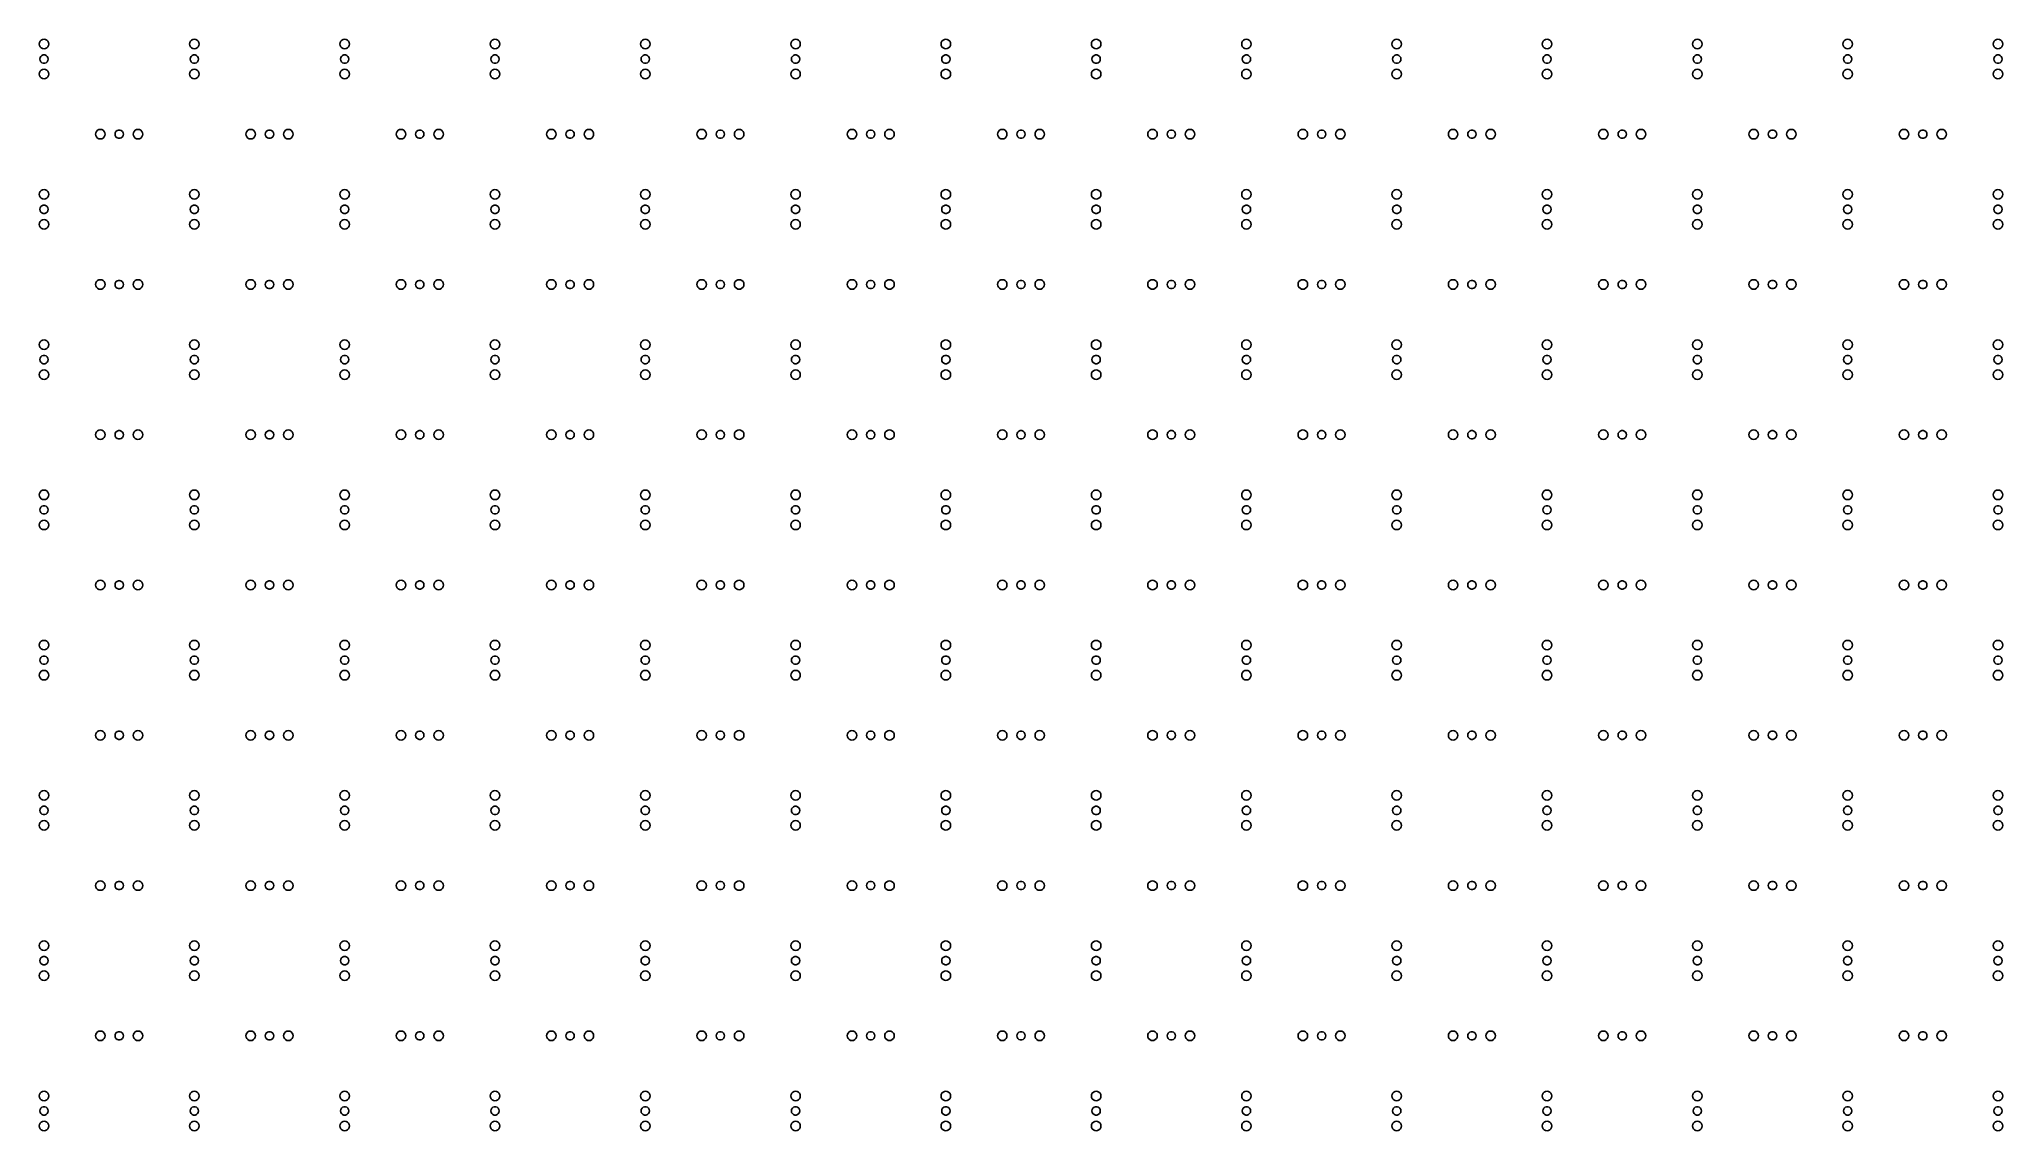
# Model space of a CAD drawing. Extents: x 218 to 2830, y 49 to 1501.
import ezdxf

# ---------------------------------------------------------------- set-up
doc = ezdxf.new("R2010")
doc.units = 0
doc.layers.get('0').update_dxf_attribs({"linetype": 'CONTINUOUS'})

msp = doc.modelspace()

# ---------------------------------------------------------------- linework, layer by layer
for points in [[(225.962, 1488.96), (227.732, 1489.86), (229.137, 1491.27), (230.039, 1493.04), (230.35, 1495), (230.039, 1496.96), (229.137, 1498.73), (227.732, 1500.14), (225.962, 1501.04), (224, 1501.35), (222.038, 1501.04), (220.268, 1500.14), (218.863, 1498.73), (217.961, 1496.96), (217.65, 1495), (217.961, 1493.04), (218.863, 1491.27), (220.268, 1489.86), (222.038, 1488.96), (224, 1488.65)], [(425.962, 1488.96), (427.732, 1489.86), (429.137, 1491.27), (430.039, 1493.04), (430.35, 1495), (430.039, 1496.96), (429.137, 1498.73), (427.732, 1500.14), (425.962, 1501.04), (424, 1501.35), (422.038, 1501.04), (420.268, 1500.14), (418.863, 1498.73), (417.961, 1496.96), (417.65, 1495), (417.961, 1493.04), (418.863, 1491.27), (420.268, 1489.86), (422.038, 1488.96), (424, 1488.65)], [(625.962, 1488.96), (627.732, 1489.86), (629.137, 1491.27), (630.039, 1493.04), (630.35, 1495), (630.039, 1496.96), (629.137, 1498.73), (627.732, 1500.14), (625.962, 1501.04), (624, 1501.35), (622.038, 1501.04), (620.268, 1500.14), (618.863, 1498.73), (617.961, 1496.96), (617.65, 1495), (617.961, 1493.04), (618.863, 1491.27), (620.268, 1489.86), (622.038, 1488.96), (624, 1488.65)], [(825.962, 1488.96), (827.732, 1489.86), (829.137, 1491.27), (830.039, 1493.04), (830.35, 1495), (830.039, 1496.96), (829.137, 1498.73), (827.732, 1500.14), (825.962, 1501.04), (824, 1501.35), (822.038, 1501.04), (820.268, 1500.14), (818.863, 1498.73), (817.961, 1496.96), (817.65, 1495), (817.961, 1493.04), (818.863, 1491.27), (820.268, 1489.86), (822.038, 1488.96), (824, 1488.65)], [(1025.96, 1488.96), (1027.73, 1489.86), (1029.14, 1491.27), (1030.04, 1493.04), (1030.35, 1495), (1030.04, 1496.96), (1029.14, 1498.73), (1027.73, 1500.14), (1025.96, 1501.04), (1024, 1501.35), (1022.04, 1501.04), (1020.27, 1500.14), (1018.86, 1498.73), (1017.96, 1496.96), (1017.65, 1495), (1017.96, 1493.04), (1018.86, 1491.27), (1020.27, 1489.86), (1022.04, 1488.96), (1024, 1488.65)], [(1225.96, 1488.96), (1227.73, 1489.86), (1229.14, 1491.27), (1230.04, 1493.04), (1230.35, 1495), (1230.04, 1496.96), (1229.14, 1498.73), (1227.73, 1500.14), (1225.96, 1501.04), (1224, 1501.35), (1222.04, 1501.04), (1220.27, 1500.14), (1218.86, 1498.73), (1217.96, 1496.96), (1217.65, 1495), (1217.96, 1493.04), (1218.86, 1491.27), (1220.27, 1489.86), (1222.04, 1488.96), (1224, 1488.65)], [(1425.96, 1488.96), (1427.73, 1489.86), (1429.14, 1491.27), (1430.04, 1493.04), (1430.35, 1495), (1430.04, 1496.96), (1429.14, 1498.73), (1427.73, 1500.14), (1425.96, 1501.04), (1424, 1501.35), (1422.04, 1501.04), (1420.27, 1500.14), (1418.86, 1498.73), (1417.96, 1496.96), (1417.65, 1495), (1417.96, 1493.04), (1418.86, 1491.27), (1420.27, 1489.86), (1422.04, 1488.96), (1424, 1488.65)], [(1625.96, 1488.96), (1627.73, 1489.86), (1629.14, 1491.27), (1630.04, 1493.04), (1630.35, 1495), (1630.04, 1496.96), (1629.14, 1498.73), (1627.73, 1500.14), (1625.96, 1501.04), (1624, 1501.35), (1622.04, 1501.04), (1620.27, 1500.14), (1618.86, 1498.73), (1617.96, 1496.96), (1617.65, 1495), (1617.96, 1493.04), (1618.86, 1491.27), (1620.27, 1489.86), (1622.04, 1488.96), (1624, 1488.65)], [(1825.96, 1488.96), (1827.73, 1489.86), (1829.14, 1491.27), (1830.04, 1493.04), (1830.35, 1495), (1830.04, 1496.96), (1829.14, 1498.73), (1827.73, 1500.14), (1825.96, 1501.04), (1824, 1501.35), (1822.04, 1501.04), (1820.27, 1500.14), (1818.86, 1498.73), (1817.96, 1496.96), (1817.65, 1495), (1817.96, 1493.04), (1818.86, 1491.27), (1820.27, 1489.86), (1822.04, 1488.96), (1824, 1488.65)], [(2025.96, 1488.96), (2027.73, 1489.86), (2029.14, 1491.27), (2030.04, 1493.04), (2030.35, 1495), (2030.04, 1496.96), (2029.14, 1498.73), (2027.73, 1500.14), (2025.96, 1501.04), (2024, 1501.35), (2022.04, 1501.04), (2020.27, 1500.14), (2018.86, 1498.73), (2017.96, 1496.96), (2017.65, 1495), (2017.96, 1493.04), (2018.86, 1491.27), (2020.27, 1489.86), (2022.04, 1488.96), (2024, 1488.65)], [(2225.96, 1488.96), (2227.73, 1489.86), (2229.14, 1491.27), (2230.04, 1493.04), (2230.35, 1495), (2230.04, 1496.96), (2229.14, 1498.73), (2227.73, 1500.14), (2225.96, 1501.04), (2224, 1501.35), (2222.04, 1501.04), (2220.27, 1500.14), (2218.86, 1498.73), (2217.96, 1496.96), (2217.65, 1495), (2217.96, 1493.04), (2218.86, 1491.27), (2220.27, 1489.86), (2222.04, 1488.96), (2224, 1488.65)], [(2425.96, 1488.96), (2427.73, 1489.86), (2429.14, 1491.27), (2430.04, 1493.04), (2430.35, 1495), (2430.04, 1496.96), (2429.14, 1498.73), (2427.73, 1500.14), (2425.96, 1501.04), (2424, 1501.35), (2422.04, 1501.04), (2420.27, 1500.14), (2418.86, 1498.73), (2417.96, 1496.96), (2417.65, 1495), (2417.96, 1493.04), (2418.86, 1491.27), (2420.27, 1489.86), (2422.04, 1488.96), (2424, 1488.65)], [(2625.96, 1488.96), (2627.73, 1489.86), (2629.14, 1491.27), (2630.04, 1493.04), (2630.35, 1495), (2630.04, 1496.96), (2629.14, 1498.73), (2627.73, 1500.14), (2625.96, 1501.04), (2624, 1501.35), (2622.04, 1501.04), (2620.27, 1500.14), (2618.86, 1498.73), (2617.96, 1496.96), (2617.65, 1495), (2617.96, 1493.04), (2618.86, 1491.27), (2620.27, 1489.86), (2622.04, 1488.96), (2624, 1488.65)], [(2825.96, 1488.96), (2827.73, 1489.86), (2829.14, 1491.27), (2830.04, 1493.04), (2830.35, 1495), (2830.04, 1496.96), (2829.14, 1498.73), (2827.73, 1500.14), (2825.96, 1501.04), (2824, 1501.35), (2822.04, 1501.04), (2820.27, 1500.14), (2818.86, 1498.73), (2817.96, 1496.96), (2817.65, 1495), (2817.96, 1493.04), (2818.86, 1491.27), (2820.27, 1489.86), (2822.04, 1488.96), (2824, 1488.65)], [(226.778, 1470.19), (228.256, 1471.43), (229.221, 1473.1), (229.556, 1475), (229.221, 1476.9), (228.256, 1478.57), (226.778, 1479.81), (224.965, 1480.47), (223.035, 1480.47), (221.222, 1479.81), (219.744, 1478.57), (218.779, 1476.9), (218.444, 1475), (218.779, 1473.1), (219.744, 1471.43), (221.222, 1470.19), (223.035, 1469.53), (224.965, 1469.53)], [(426.778, 1470.19), (428.256, 1471.43), (429.221, 1473.1), (429.556, 1475), (429.221, 1476.9), (428.256, 1478.57), (426.778, 1479.81), (424.965, 1480.47), (423.035, 1480.47), (421.222, 1479.81), (419.744, 1478.57), (418.779, 1476.9), (418.444, 1475), (418.779, 1473.1), (419.744, 1471.43), (421.222, 1470.19), (423.035, 1469.53), (424.965, 1469.53)], [(626.778, 1470.19), (628.256, 1471.43), (629.221, 1473.1), (629.556, 1475), (629.221, 1476.9), (628.256, 1478.57), (626.778, 1479.81), (624.965, 1480.47), (623.035, 1480.47), (621.222, 1479.81), (619.744, 1478.57), (618.779, 1476.9), (618.444, 1475), (618.779, 1473.1), (619.744, 1471.43), (621.222, 1470.19), (623.035, 1469.53), (624.965, 1469.53)], [(826.778, 1470.19), (828.256, 1471.43), (829.221, 1473.1), (829.556, 1475), (829.221, 1476.9), (828.256, 1478.57), (826.778, 1479.81), (824.965, 1480.47), (823.035, 1480.47), (821.222, 1479.81), (819.744, 1478.57), (818.779, 1476.9), (818.444, 1475), (818.779, 1473.1), (819.744, 1471.43), (821.222, 1470.19), (823.035, 1469.53), (824.965, 1469.53)], [(1026.78, 1470.19), (1028.26, 1471.43), (1029.22, 1473.1), (1029.56, 1475), (1029.22, 1476.9), (1028.26, 1478.57), (1026.78, 1479.81), (1024.96, 1480.47), (1023.04, 1480.47), (1021.22, 1479.81), (1019.74, 1478.57), (1018.78, 1476.9), (1018.44, 1475), (1018.78, 1473.1), (1019.74, 1471.43), (1021.22, 1470.19), (1023.04, 1469.53), (1024.96, 1469.53)], [(1226.78, 1470.19), (1228.26, 1471.43), (1229.22, 1473.1), (1229.56, 1475), (1229.22, 1476.9), (1228.26, 1478.57), (1226.78, 1479.81), (1224.96, 1480.47), (1223.04, 1480.47), (1221.22, 1479.81), (1219.74, 1478.57), (1218.78, 1476.9), (1218.44, 1475), (1218.78, 1473.1), (1219.74, 1471.43), (1221.22, 1470.19), (1223.04, 1469.53), (1224.96, 1469.53)], [(1426.78, 1470.19), (1428.26, 1471.43), (1429.22, 1473.1), (1429.56, 1475), (1429.22, 1476.9), (1428.26, 1478.57), (1426.78, 1479.81), (1424.96, 1480.47), (1423.04, 1480.47), (1421.22, 1479.81), (1419.74, 1478.57), (1418.78, 1476.9), (1418.44, 1475), (1418.78, 1473.1), (1419.74, 1471.43), (1421.22, 1470.19), (1423.04, 1469.53), (1424.96, 1469.53)], [(1626.78, 1470.19), (1628.26, 1471.43), (1629.22, 1473.1), (1629.56, 1475), (1629.22, 1476.9), (1628.26, 1478.57), (1626.78, 1479.81), (1624.96, 1480.47), (1623.04, 1480.47), (1621.22, 1479.81), (1619.74, 1478.57), (1618.78, 1476.9), (1618.44, 1475), (1618.78, 1473.1), (1619.74, 1471.43), (1621.22, 1470.19), (1623.04, 1469.53), (1624.96, 1469.53)], [(1826.78, 1470.19), (1828.26, 1471.43), (1829.22, 1473.1), (1829.56, 1475), (1829.22, 1476.9), (1828.26, 1478.57), (1826.78, 1479.81), (1824.96, 1480.47), (1823.04, 1480.47), (1821.22, 1479.81), (1819.74, 1478.57), (1818.78, 1476.9), (1818.44, 1475), (1818.78, 1473.1), (1819.74, 1471.43), (1821.22, 1470.19), (1823.04, 1469.53), (1824.96, 1469.53)], [(2026.78, 1470.19), (2028.26, 1471.43), (2029.22, 1473.1), (2029.56, 1475), (2029.22, 1476.9), (2028.26, 1478.57), (2026.78, 1479.81), (2024.96, 1480.47), (2023.04, 1480.47), (2021.22, 1479.81), (2019.74, 1478.57), (2018.78, 1476.9), (2018.44, 1475), (2018.78, 1473.1), (2019.74, 1471.43), (2021.22, 1470.19), (2023.04, 1469.53), (2024.96, 1469.53)], [(2226.78, 1470.19), (2228.26, 1471.43), (2229.22, 1473.1), (2229.56, 1475), (2229.22, 1476.9), (2228.26, 1478.57), (2226.78, 1479.81), (2224.96, 1480.47), (2223.04, 1480.47), (2221.22, 1479.81), (2219.74, 1478.57), (2218.78, 1476.9), (2218.44, 1475), (2218.78, 1473.1), (2219.74, 1471.43), (2221.22, 1470.19), (2223.04, 1469.53), (2224.96, 1469.53)], [(2426.78, 1470.19), (2428.26, 1471.43), (2429.22, 1473.1), (2429.56, 1475), (2429.22, 1476.9), (2428.26, 1478.57), (2426.78, 1479.81), (2424.96, 1480.47), (2423.04, 1480.47), (2421.22, 1479.81), (2419.74, 1478.57), (2418.78, 1476.9), (2418.44, 1475), (2418.78, 1473.1), (2419.74, 1471.43), (2421.22, 1470.19), (2423.04, 1469.53), (2424.96, 1469.53)], [(2626.78, 1470.19), (2628.26, 1471.43), (2629.22, 1473.1), (2629.56, 1475), (2629.22, 1476.9), (2628.26, 1478.57), (2626.78, 1479.81), (2624.96, 1480.47), (2623.04, 1480.47), (2621.22, 1479.81), (2619.74, 1478.57), (2618.78, 1476.9), (2618.44, 1475), (2618.78, 1473.1), (2619.74, 1471.43), (2621.22, 1470.19), (2623.04, 1469.53), (2624.96, 1469.53)], [(2826.78, 1470.19), (2828.26, 1471.43), (2829.22, 1473.1), (2829.56, 1475), (2829.22, 1476.9), (2828.26, 1478.57), (2826.78, 1479.81), (2824.96, 1480.47), (2823.04, 1480.47), (2821.22, 1479.81), (2819.74, 1478.57), (2818.78, 1476.9), (2818.44, 1475), (2818.78, 1473.1), (2819.74, 1471.43), (2821.22, 1470.19), (2823.04, 1469.53), (2824.96, 1469.53)], [(225.962, 1448.96), (227.732, 1449.86), (229.137, 1451.27), (230.039, 1453.04), (230.35, 1455), (230.039, 1456.96), (229.137, 1458.73), (227.732, 1460.14), (225.962, 1461.04), (224, 1461.35), (222.038, 1461.04), (220.268, 1460.14), (218.863, 1458.73), (217.961, 1456.96), (217.65, 1455), (217.961, 1453.04), (218.863, 1451.27), (220.268, 1449.86), (222.038, 1448.96), (224, 1448.65)], [(425.962, 1448.96), (427.732, 1449.86), (429.137, 1451.27), (430.039, 1453.04), (430.35, 1455), (430.039, 1456.96), (429.137, 1458.73), (427.732, 1460.14), (425.962, 1461.04), (424, 1461.35), (422.038, 1461.04), (420.268, 1460.14), (418.863, 1458.73), (417.961, 1456.96), (417.65, 1455), (417.961, 1453.04), (418.863, 1451.27), (420.268, 1449.86), (422.038, 1448.96), (424, 1448.65)], [(625.962, 1448.96), (627.732, 1449.86), (629.137, 1451.27), (630.039, 1453.04), (630.35, 1455), (630.039, 1456.96), (629.137, 1458.73), (627.732, 1460.14), (625.962, 1461.04), (624, 1461.35), (622.038, 1461.04), (620.268, 1460.14), (618.863, 1458.73), (617.961, 1456.96), (617.65, 1455), (617.961, 1453.04), (618.863, 1451.27), (620.268, 1449.86), (622.038, 1448.96), (624, 1448.65)], [(825.962, 1448.96), (827.732, 1449.86), (829.137, 1451.27), (830.039, 1453.04), (830.35, 1455), (830.039, 1456.96), (829.137, 1458.73), (827.732, 1460.14), (825.962, 1461.04), (824, 1461.35), (822.038, 1461.04), (820.268, 1460.14), (818.863, 1458.73), (817.961, 1456.96), (817.65, 1455), (817.961, 1453.04), (818.863, 1451.27), (820.268, 1449.86), (822.038, 1448.96), (824, 1448.65)], [(1025.96, 1448.96), (1027.73, 1449.86), (1029.14, 1451.27), (1030.04, 1453.04), (1030.35, 1455), (1030.04, 1456.96), (1029.14, 1458.73), (1027.73, 1460.14), (1025.96, 1461.04), (1024, 1461.35), (1022.04, 1461.04), (1020.27, 1460.14), (1018.86, 1458.73), (1017.96, 1456.96), (1017.65, 1455), (1017.96, 1453.04), (1018.86, 1451.27), (1020.27, 1449.86), (1022.04, 1448.96), (1024, 1448.65)], [(1225.96, 1448.96), (1227.73, 1449.86), (1229.14, 1451.27), (1230.04, 1453.04), (1230.35, 1455), (1230.04, 1456.96), (1229.14, 1458.73), (1227.73, 1460.14), (1225.96, 1461.04), (1224, 1461.35), (1222.04, 1461.04), (1220.27, 1460.14), (1218.86, 1458.73), (1217.96, 1456.96), (1217.65, 1455), (1217.96, 1453.04), (1218.86, 1451.27), (1220.27, 1449.86), (1222.04, 1448.96), (1224, 1448.65)], [(1425.96, 1448.96), (1427.73, 1449.86), (1429.14, 1451.27), (1430.04, 1453.04), (1430.35, 1455), (1430.04, 1456.96), (1429.14, 1458.73), (1427.73, 1460.14), (1425.96, 1461.04), (1424, 1461.35), (1422.04, 1461.04), (1420.27, 1460.14), (1418.86, 1458.73), (1417.96, 1456.96), (1417.65, 1455), (1417.96, 1453.04), (1418.86, 1451.27), (1420.27, 1449.86), (1422.04, 1448.96), (1424, 1448.65)], [(1625.96, 1448.96), (1627.73, 1449.86), (1629.14, 1451.27), (1630.04, 1453.04), (1630.35, 1455), (1630.04, 1456.96), (1629.14, 1458.73), (1627.73, 1460.14), (1625.96, 1461.04), (1624, 1461.35), (1622.04, 1461.04), (1620.27, 1460.14), (1618.86, 1458.73), (1617.96, 1456.96), (1617.65, 1455), (1617.96, 1453.04), (1618.86, 1451.27), (1620.27, 1449.86), (1622.04, 1448.96), (1624, 1448.65)], [(1825.96, 1448.96), (1827.73, 1449.86), (1829.14, 1451.27), (1830.04, 1453.04), (1830.35, 1455), (1830.04, 1456.96), (1829.14, 1458.73), (1827.73, 1460.14), (1825.96, 1461.04), (1824, 1461.35), (1822.04, 1461.04), (1820.27, 1460.14), (1818.86, 1458.73), (1817.96, 1456.96), (1817.65, 1455), (1817.96, 1453.04), (1818.86, 1451.27), (1820.27, 1449.86), (1822.04, 1448.96), (1824, 1448.65)], [(2025.96, 1448.96), (2027.73, 1449.86), (2029.14, 1451.27), (2030.04, 1453.04), (2030.35, 1455), (2030.04, 1456.96), (2029.14, 1458.73), (2027.73, 1460.14), (2025.96, 1461.04), (2024, 1461.35), (2022.04, 1461.04), (2020.27, 1460.14), (2018.86, 1458.73), (2017.96, 1456.96), (2017.65, 1455), (2017.96, 1453.04), (2018.86, 1451.27), (2020.27, 1449.86), (2022.04, 1448.96), (2024, 1448.65)], [(2225.96, 1448.96), (2227.73, 1449.86), (2229.14, 1451.27), (2230.04, 1453.04), (2230.35, 1455), (2230.04, 1456.96), (2229.14, 1458.73), (2227.73, 1460.14), (2225.96, 1461.04), (2224, 1461.35), (2222.04, 1461.04), (2220.27, 1460.14), (2218.86, 1458.73), (2217.96, 1456.96), (2217.65, 1455), (2217.96, 1453.04), (2218.86, 1451.27), (2220.27, 1449.86), (2222.04, 1448.96), (2224, 1448.65)], [(2425.96, 1448.96), (2427.73, 1449.86), (2429.14, 1451.27), (2430.04, 1453.04), (2430.35, 1455), (2430.04, 1456.96), (2429.14, 1458.73), (2427.73, 1460.14), (2425.96, 1461.04), (2424, 1461.35), (2422.04, 1461.04), (2420.27, 1460.14), (2418.86, 1458.73), (2417.96, 1456.96), (2417.65, 1455), (2417.96, 1453.04), (2418.86, 1451.27), (2420.27, 1449.86), (2422.04, 1448.96), (2424, 1448.65)], [(2625.96, 1448.96), (2627.73, 1449.86), (2629.14, 1451.27), (2630.04, 1453.04), (2630.35, 1455), (2630.04, 1456.96), (2629.14, 1458.73), (2627.73, 1460.14), (2625.96, 1461.04), (2624, 1461.35), (2622.04, 1461.04), (2620.27, 1460.14), (2618.86, 1458.73), (2617.96, 1456.96), (2617.65, 1455), (2617.96, 1453.04), (2618.86, 1451.27), (2620.27, 1449.86), (2622.04, 1448.96), (2624, 1448.65)], [(2825.96, 1448.96), (2827.73, 1449.86), (2829.14, 1451.27), (2830.04, 1453.04), (2830.35, 1455), (2830.04, 1456.96), (2829.14, 1458.73), (2827.73, 1460.14), (2825.96, 1461.04), (2824, 1461.35), (2822.04, 1461.04), (2820.27, 1460.14), (2818.86, 1458.73), (2817.96, 1456.96), (2817.65, 1455), (2817.96, 1453.04), (2818.86, 1451.27), (2820.27, 1449.86), (2822.04, 1448.96), (2824, 1448.65)], [(300.962, 1368.96), (302.732, 1369.86), (304.137, 1371.27), (305.039, 1373.04), (305.35, 1375), (305.039, 1376.96), (304.137, 1378.73), (302.732, 1380.14), (300.962, 1381.04), (299, 1381.35), (297.038, 1381.04), (295.268, 1380.14), (293.863, 1378.73), (292.961, 1376.96), (292.65, 1375), (292.961, 1373.04), (293.863, 1371.27), (295.268, 1369.86), (297.038, 1368.96), (299, 1368.65)], [(326.778, 1370.19), (328.256, 1371.43), (329.221, 1373.1), (329.556, 1375), (329.221, 1376.9), (328.256, 1378.57), (326.778, 1379.81), (324.965, 1380.47), (323.035, 1380.47), (321.222, 1379.81), (319.744, 1378.57), (318.779, 1376.9), (318.444, 1375), (318.779, 1373.1), (319.744, 1371.43), (321.222, 1370.19), (323.035, 1369.53), (324.965, 1369.53)], [(350.962, 1368.96), (352.732, 1369.86), (354.137, 1371.27), (355.039, 1373.04), (355.35, 1375), (355.039, 1376.96), (354.137, 1378.73), (352.732, 1380.14), (350.962, 1381.04), (349, 1381.35), (347.038, 1381.04), (345.268, 1380.14), (343.863, 1378.73), (342.961, 1376.96), (342.65, 1375), (342.961, 1373.04), (343.863, 1371.27), (345.268, 1369.86), (347.038, 1368.96), (349, 1368.65)], [(500.962, 1368.96), (502.732, 1369.86), (504.137, 1371.27), (505.039, 1373.04), (505.35, 1375), (505.039, 1376.96), (504.137, 1378.73), (502.732, 1380.14), (500.962, 1381.04), (499, 1381.35), (497.038, 1381.04), (495.268, 1380.14), (493.863, 1378.73), (492.961, 1376.96), (492.65, 1375), (492.961, 1373.04), (493.863, 1371.27), (495.268, 1369.86), (497.038, 1368.96), (499, 1368.65)], [(526.778, 1370.19), (528.256, 1371.43), (529.221, 1373.1), (529.556, 1375), (529.221, 1376.9), (528.256, 1378.57), (526.778, 1379.81), (524.965, 1380.47), (523.035, 1380.47), (521.222, 1379.81), (519.744, 1378.57), (518.779, 1376.9), (518.444, 1375), (518.779, 1373.1), (519.744, 1371.43), (521.222, 1370.19), (523.035, 1369.53), (524.965, 1369.53)], [(550.962, 1368.96), (552.732, 1369.86), (554.137, 1371.27), (555.039, 1373.04), (555.35, 1375), (555.039, 1376.96), (554.137, 1378.73), (552.732, 1380.14), (550.962, 1381.04), (549, 1381.35), (547.038, 1381.04), (545.268, 1380.14), (543.863, 1378.73), (542.961, 1376.96), (542.65, 1375), (542.961, 1373.04), (543.863, 1371.27), (545.268, 1369.86), (547.038, 1368.96), (549, 1368.65)], [(700.962, 1368.96), (702.732, 1369.86), (704.137, 1371.27), (705.039, 1373.04), (705.35, 1375), (705.039, 1376.96), (704.137, 1378.73), (702.732, 1380.14), (700.962, 1381.04), (699, 1381.35), (697.038, 1381.04), (695.268, 1380.14), (693.863, 1378.73), (692.961, 1376.96), (692.65, 1375), (692.961, 1373.04), (693.863, 1371.27), (695.268, 1369.86), (697.038, 1368.96), (699, 1368.65)], [(726.778, 1370.19), (728.256, 1371.43), (729.221, 1373.1), (729.556, 1375), (729.221, 1376.9), (728.256, 1378.57), (726.778, 1379.81), (724.965, 1380.47), (723.035, 1380.47), (721.222, 1379.81), (719.744, 1378.57), (718.779, 1376.9), (718.444, 1375), (718.779, 1373.1), (719.744, 1371.43), (721.222, 1370.19), (723.035, 1369.53), (724.965, 1369.53)], [(750.962, 1368.96), (752.732, 1369.86), (754.137, 1371.27), (755.039, 1373.04), (755.35, 1375), (755.039, 1376.96), (754.137, 1378.73), (752.732, 1380.14), (750.962, 1381.04), (749, 1381.35), (747.038, 1381.04), (745.268, 1380.14), (743.863, 1378.73), (742.961, 1376.96), (742.65, 1375), (742.961, 1373.04), (743.863, 1371.27), (745.268, 1369.86), (747.038, 1368.96), (749, 1368.65)], [(900.962, 1368.96), (902.732, 1369.86), (904.137, 1371.27), (905.039, 1373.04), (905.35, 1375), (905.039, 1376.96), (904.137, 1378.73), (902.732, 1380.14), (900.962, 1381.04), (899, 1381.35), (897.038, 1381.04), (895.268, 1380.14), (893.863, 1378.73), (892.961, 1376.96), (892.65, 1375), (892.961, 1373.04), (893.863, 1371.27), (895.268, 1369.86), (897.038, 1368.96), (899, 1368.65)], [(926.778, 1370.19), (928.256, 1371.43), (929.221, 1373.1), (929.556, 1375), (929.221, 1376.9), (928.256, 1378.57), (926.778, 1379.81), (924.965, 1380.47), (923.035, 1380.47), (921.222, 1379.81), (919.744, 1378.57), (918.779, 1376.9), (918.444, 1375), (918.779, 1373.1), (919.744, 1371.43), (921.222, 1370.19), (923.035, 1369.53), (924.965, 1369.53)], [(950.962, 1368.96), (952.732, 1369.86), (954.137, 1371.27), (955.039, 1373.04), (955.35, 1375), (955.039, 1376.96), (954.137, 1378.73), (952.732, 1380.14), (950.962, 1381.04), (949, 1381.35), (947.038, 1381.04), (945.268, 1380.14), (943.863, 1378.73), (942.961, 1376.96), (942.65, 1375), (942.961, 1373.04), (943.863, 1371.27), (945.268, 1369.86), (947.038, 1368.96), (949, 1368.65)], [(1100.96, 1368.96), (1102.73, 1369.86), (1104.14, 1371.27), (1105.04, 1373.04), (1105.35, 1375), (1105.04, 1376.96), (1104.14, 1378.73), (1102.73, 1380.14), (1100.96, 1381.04), (1099, 1381.35), (1097.04, 1381.04), (1095.27, 1380.14), (1093.86, 1378.73), (1092.96, 1376.96), (1092.65, 1375), (1092.96, 1373.04), (1093.86, 1371.27), (1095.27, 1369.86), (1097.04, 1368.96), (1099, 1368.65)], [(1126.78, 1370.19), (1128.26, 1371.43), (1129.22, 1373.1), (1129.56, 1375), (1129.22, 1376.9), (1128.26, 1378.57), (1126.78, 1379.81), (1124.96, 1380.47), (1123.04, 1380.47), (1121.22, 1379.81), (1119.74, 1378.57), (1118.78, 1376.9), (1118.44, 1375), (1118.78, 1373.1), (1119.74, 1371.43), (1121.22, 1370.19), (1123.04, 1369.53), (1124.96, 1369.53)], [(1150.96, 1368.96), (1152.73, 1369.86), (1154.14, 1371.27), (1155.04, 1373.04), (1155.35, 1375), (1155.04, 1376.96), (1154.14, 1378.73), (1152.73, 1380.14), (1150.96, 1381.04), (1149, 1381.35), (1147.04, 1381.04), (1145.27, 1380.14), (1143.86, 1378.73), (1142.96, 1376.96), (1142.65, 1375), (1142.96, 1373.04), (1143.86, 1371.27), (1145.27, 1369.86), (1147.04, 1368.96), (1149, 1368.65)], [(1300.96, 1368.96), (1302.73, 1369.86), (1304.14, 1371.27), (1305.04, 1373.04), (1305.35, 1375), (1305.04, 1376.96), (1304.14, 1378.73), (1302.73, 1380.14), (1300.96, 1381.04), (1299, 1381.35), (1297.04, 1381.04), (1295.27, 1380.14), (1293.86, 1378.73), (1292.96, 1376.96), (1292.65, 1375), (1292.96, 1373.04), (1293.86, 1371.27), (1295.27, 1369.86), (1297.04, 1368.96), (1299, 1368.65)], [(1326.78, 1370.19), (1328.26, 1371.43), (1329.22, 1373.1), (1329.56, 1375), (1329.22, 1376.9), (1328.26, 1378.57), (1326.78, 1379.81), (1324.96, 1380.47), (1323.04, 1380.47), (1321.22, 1379.81), (1319.74, 1378.57), (1318.78, 1376.9), (1318.44, 1375), (1318.78, 1373.1), (1319.74, 1371.43), (1321.22, 1370.19), (1323.04, 1369.53), (1324.96, 1369.53)], [(1350.96, 1368.96), (1352.73, 1369.86), (1354.14, 1371.27), (1355.04, 1373.04), (1355.35, 1375), (1355.04, 1376.96), (1354.14, 1378.73), (1352.73, 1380.14), (1350.96, 1381.04), (1349, 1381.35), (1347.04, 1381.04), (1345.27, 1380.14), (1343.86, 1378.73), (1342.96, 1376.96), (1342.65, 1375), (1342.96, 1373.04), (1343.86, 1371.27), (1345.27, 1369.86), (1347.04, 1368.96), (1349, 1368.65)], [(1500.96, 1368.96), (1502.73, 1369.86), (1504.14, 1371.27), (1505.04, 1373.04), (1505.35, 1375), (1505.04, 1376.96), (1504.14, 1378.73), (1502.73, 1380.14), (1500.96, 1381.04), (1499, 1381.35), (1497.04, 1381.04), (1495.27, 1380.14), (1493.86, 1378.73), (1492.96, 1376.96), (1492.65, 1375), (1492.96, 1373.04), (1493.86, 1371.27), (1495.27, 1369.86), (1497.04, 1368.96), (1499, 1368.65)], [(1526.78, 1370.19), (1528.26, 1371.43), (1529.22, 1373.1), (1529.56, 1375), (1529.22, 1376.9), (1528.26, 1378.57), (1526.78, 1379.81), (1524.96, 1380.47), (1523.04, 1380.47), (1521.22, 1379.81), (1519.74, 1378.57), (1518.78, 1376.9), (1518.44, 1375), (1518.78, 1373.1), (1519.74, 1371.43), (1521.22, 1370.19), (1523.04, 1369.53), (1524.96, 1369.53)], [(1550.96, 1368.96), (1552.73, 1369.86), (1554.14, 1371.27), (1555.04, 1373.04), (1555.35, 1375), (1555.04, 1376.96), (1554.14, 1378.73), (1552.73, 1380.14), (1550.96, 1381.04), (1549, 1381.35), (1547.04, 1381.04), (1545.27, 1380.14), (1543.86, 1378.73), (1542.96, 1376.96), (1542.65, 1375), (1542.96, 1373.04), (1543.86, 1371.27), (1545.27, 1369.86), (1547.04, 1368.96), (1549, 1368.65)], [(1700.96, 1368.96), (1702.73, 1369.86), (1704.14, 1371.27), (1705.04, 1373.04), (1705.35, 1375), (1705.04, 1376.96), (1704.14, 1378.73), (1702.73, 1380.14), (1700.96, 1381.04), (1699, 1381.35), (1697.04, 1381.04), (1695.27, 1380.14), (1693.86, 1378.73), (1692.96, 1376.96), (1692.65, 1375), (1692.96, 1373.04), (1693.86, 1371.27), (1695.27, 1369.86), (1697.04, 1368.96), (1699, 1368.65)], [(1726.78, 1370.19), (1728.26, 1371.43), (1729.22, 1373.1), (1729.56, 1375), (1729.22, 1376.9), (1728.26, 1378.57), (1726.78, 1379.81), (1724.96, 1380.47), (1723.04, 1380.47), (1721.22, 1379.81), (1719.74, 1378.57), (1718.78, 1376.9), (1718.44, 1375), (1718.78, 1373.1), (1719.74, 1371.43), (1721.22, 1370.19), (1723.04, 1369.53), (1724.96, 1369.53)], [(1750.96, 1368.96), (1752.73, 1369.86), (1754.14, 1371.27), (1755.04, 1373.04), (1755.35, 1375), (1755.04, 1376.96), (1754.14, 1378.73), (1752.73, 1380.14), (1750.96, 1381.04), (1749, 1381.35), (1747.04, 1381.04), (1745.27, 1380.14), (1743.86, 1378.73), (1742.96, 1376.96), (1742.65, 1375), (1742.96, 1373.04), (1743.86, 1371.27), (1745.27, 1369.86), (1747.04, 1368.96), (1749, 1368.65)], [(1900.96, 1368.96), (1902.73, 1369.86), (1904.14, 1371.27), (1905.04, 1373.04), (1905.35, 1375), (1905.04, 1376.96), (1904.14, 1378.73), (1902.73, 1380.14), (1900.96, 1381.04), (1899, 1381.35), (1897.04, 1381.04), (1895.27, 1380.14), (1893.86, 1378.73), (1892.96, 1376.96), (1892.65, 1375), (1892.96, 1373.04), (1893.86, 1371.27), (1895.27, 1369.86), (1897.04, 1368.96), (1899, 1368.65)], [(1926.78, 1370.19), (1928.26, 1371.43), (1929.22, 1373.1), (1929.56, 1375), (1929.22, 1376.9), (1928.26, 1378.57), (1926.78, 1379.81), (1924.96, 1380.47), (1923.04, 1380.47), (1921.22, 1379.81), (1919.74, 1378.57), (1918.78, 1376.9), (1918.44, 1375), (1918.78, 1373.1), (1919.74, 1371.43), (1921.22, 1370.19), (1923.04, 1369.53), (1924.96, 1369.53)], [(1950.96, 1368.96), (1952.73, 1369.86), (1954.14, 1371.27), (1955.04, 1373.04), (1955.35, 1375), (1955.04, 1376.96), (1954.14, 1378.73), (1952.73, 1380.14), (1950.96, 1381.04), (1949, 1381.35), (1947.04, 1381.04), (1945.27, 1380.14), (1943.86, 1378.73), (1942.96, 1376.96), (1942.65, 1375), (1942.96, 1373.04), (1943.86, 1371.27), (1945.27, 1369.86), (1947.04, 1368.96), (1949, 1368.65)], [(2100.96, 1368.96), (2102.73, 1369.86), (2104.14, 1371.27), (2105.04, 1373.04), (2105.35, 1375), (2105.04, 1376.96), (2104.14, 1378.73), (2102.73, 1380.14), (2100.96, 1381.04), (2099, 1381.35), (2097.04, 1381.04), (2095.27, 1380.14), (2093.86, 1378.73), (2092.96, 1376.96), (2092.65, 1375), (2092.96, 1373.04), (2093.86, 1371.27), (2095.27, 1369.86), (2097.04, 1368.96), (2099, 1368.65)], [(2126.78, 1370.19), (2128.26, 1371.43), (2129.22, 1373.1), (2129.56, 1375), (2129.22, 1376.9), (2128.26, 1378.57), (2126.78, 1379.81), (2124.96, 1380.47), (2123.04, 1380.47), (2121.22, 1379.81), (2119.74, 1378.57), (2118.78, 1376.9), (2118.44, 1375), (2118.78, 1373.1), (2119.74, 1371.43), (2121.22, 1370.19), (2123.04, 1369.53), (2124.96, 1369.53)], [(2150.96, 1368.96), (2152.73, 1369.86), (2154.14, 1371.27), (2155.04, 1373.04), (2155.35, 1375), (2155.04, 1376.96), (2154.14, 1378.73), (2152.73, 1380.14), (2150.96, 1381.04), (2149, 1381.35), (2147.04, 1381.04), (2145.27, 1380.14), (2143.86, 1378.73), (2142.96, 1376.96), (2142.65, 1375), (2142.96, 1373.04), (2143.86, 1371.27), (2145.27, 1369.86), (2147.04, 1368.96), (2149, 1368.65)], [(2300.96, 1368.96), (2302.73, 1369.86), (2304.14, 1371.27), (2305.04, 1373.04), (2305.35, 1375), (2305.04, 1376.96), (2304.14, 1378.73), (2302.73, 1380.14), (2300.96, 1381.04), (2299, 1381.35), (2297.04, 1381.04), (2295.27, 1380.14), (2293.86, 1378.73), (2292.96, 1376.96), (2292.65, 1375), (2292.96, 1373.04), (2293.86, 1371.27), (2295.27, 1369.86), (2297.04, 1368.96), (2299, 1368.65)], [(2326.78, 1370.19), (2328.26, 1371.43), (2329.22, 1373.1), (2329.56, 1375), (2329.22, 1376.9), (2328.26, 1378.57), (2326.78, 1379.81), (2324.96, 1380.47), (2323.04, 1380.47), (2321.22, 1379.81), (2319.74, 1378.57), (2318.78, 1376.9), (2318.44, 1375), (2318.78, 1373.1), (2319.74, 1371.43), (2321.22, 1370.19), (2323.04, 1369.53), (2324.96, 1369.53)], [(2350.96, 1368.96), (2352.73, 1369.86), (2354.14, 1371.27), (2355.04, 1373.04), (2355.35, 1375), (2355.04, 1376.96), (2354.14, 1378.73), (2352.73, 1380.14), (2350.96, 1381.04), (2349, 1381.35), (2347.04, 1381.04), (2345.27, 1380.14), (2343.86, 1378.73), (2342.96, 1376.96), (2342.65, 1375), (2342.96, 1373.04), (2343.86, 1371.27), (2345.27, 1369.86), (2347.04, 1368.96), (2349, 1368.65)], [(2500.96, 1368.96), (2502.73, 1369.86), (2504.14, 1371.27), (2505.04, 1373.04), (2505.35, 1375), (2505.04, 1376.96), (2504.14, 1378.73), (2502.73, 1380.14), (2500.96, 1381.04), (2499, 1381.35), (2497.04, 1381.04), (2495.27, 1380.14), (2493.86, 1378.73), (2492.96, 1376.96), (2492.65, 1375), (2492.96, 1373.04), (2493.86, 1371.27), (2495.27, 1369.86), (2497.04, 1368.96), (2499, 1368.65)], [(2526.78, 1370.19), (2528.26, 1371.43), (2529.22, 1373.1), (2529.56, 1375), (2529.22, 1376.9), (2528.26, 1378.57), (2526.78, 1379.81), (2524.96, 1380.47), (2523.04, 1380.47), (2521.22, 1379.81), (2519.74, 1378.57), (2518.78, 1376.9), (2518.44, 1375), (2518.78, 1373.1), (2519.74, 1371.43), (2521.22, 1370.19), (2523.04, 1369.53), (2524.96, 1369.53)], [(2550.96, 1368.96), (2552.73, 1369.86), (2554.14, 1371.27), (2555.04, 1373.04), (2555.35, 1375), (2555.04, 1376.96), (2554.14, 1378.73), (2552.73, 1380.14), (2550.96, 1381.04), (2549, 1381.35), (2547.04, 1381.04), (2545.27, 1380.14), (2543.86, 1378.73), (2542.96, 1376.96), (2542.65, 1375), (2542.96, 1373.04), (2543.86, 1371.27), (2545.27, 1369.86), (2547.04, 1368.96), (2549, 1368.65)], [(2700.96, 1368.96), (2702.73, 1369.86), (2704.14, 1371.27), (2705.04, 1373.04), (2705.35, 1375), (2705.04, 1376.96), (2704.14, 1378.73), (2702.73, 1380.14), (2700.96, 1381.04), (2699, 1381.35), (2697.04, 1381.04), (2695.27, 1380.14), (2693.86, 1378.73), (2692.96, 1376.96), (2692.65, 1375), (2692.96, 1373.04), (2693.86, 1371.27), (2695.27, 1369.86), (2697.04, 1368.96), (2699, 1368.65)], [(2726.78, 1370.19), (2728.26, 1371.43), (2729.22, 1373.1), (2729.56, 1375), (2729.22, 1376.9), (2728.26, 1378.57), (2726.78, 1379.81), (2724.96, 1380.47), (2723.04, 1380.47), (2721.22, 1379.81), (2719.74, 1378.57), (2718.78, 1376.9), (2718.44, 1375), (2718.78, 1373.1), (2719.74, 1371.43), (2721.22, 1370.19), (2723.04, 1369.53), (2724.96, 1369.53)], [(2750.96, 1368.96), (2752.73, 1369.86), (2754.14, 1371.27), (2755.04, 1373.04), (2755.35, 1375), (2755.04, 1376.96), (2754.14, 1378.73), (2752.73, 1380.14), (2750.96, 1381.04), (2749, 1381.35), (2747.04, 1381.04), (2745.27, 1380.14), (2743.86, 1378.73), (2742.96, 1376.96), (2742.65, 1375), (2742.96, 1373.04), (2743.86, 1371.27), (2745.27, 1369.86), (2747.04, 1368.96), (2749, 1368.65)], [(225.962, 1288.96), (227.732, 1289.86), (229.137, 1291.27), (230.039, 1293.04), (230.35, 1295), (230.039, 1296.96), (229.137, 1298.73), (227.732, 1300.14), (225.962, 1301.04), (224, 1301.35), (222.038, 1301.04), (220.268, 1300.14), (218.863, 1298.73), (217.961, 1296.96), (217.65, 1295), (217.961, 1293.04), (218.863, 1291.27), (220.268, 1289.86), (222.038, 1288.96), (224, 1288.65)], [(226.778, 1270.19), (228.256, 1271.43), (229.221, 1273.1), (229.556, 1275), (229.221, 1276.9), (228.256, 1278.57), (226.778, 1279.81), (224.965, 1280.47), (223.035, 1280.47), (221.222, 1279.81), (219.744, 1278.57), (218.779, 1276.9), (218.444, 1275), (218.779, 1273.1), (219.744, 1271.43), (221.222, 1270.19), (223.035, 1269.53), (224.965, 1269.53)], [(425.962, 1288.96), (427.732, 1289.86), (429.137, 1291.27), (430.039, 1293.04), (430.35, 1295), (430.039, 1296.96), (429.137, 1298.73), (427.732, 1300.14), (425.962, 1301.04), (424, 1301.35), (422.038, 1301.04), (420.268, 1300.14), (418.863, 1298.73), (417.961, 1296.96), (417.65, 1295), (417.961, 1293.04), (418.863, 1291.27), (420.268, 1289.86), (422.038, 1288.96), (424, 1288.65)], [(426.778, 1270.19), (428.256, 1271.43), (429.221, 1273.1), (429.556, 1275), (429.221, 1276.9), (428.256, 1278.57), (426.778, 1279.81), (424.965, 1280.47), (423.035, 1280.47), (421.222, 1279.81), (419.744, 1278.57), (418.779, 1276.9), (418.444, 1275), (418.779, 1273.1), (419.744, 1271.43), (421.222, 1270.19), (423.035, 1269.53), (424.965, 1269.53)], [(625.962, 1288.96), (627.732, 1289.86), (629.137, 1291.27), (630.039, 1293.04), (630.35, 1295), (630.039, 1296.96), (629.137, 1298.73), (627.732, 1300.14), (625.962, 1301.04), (624, 1301.35), (622.038, 1301.04), (620.268, 1300.14), (618.863, 1298.73), (617.961, 1296.96), (617.65, 1295), (617.961, 1293.04), (618.863, 1291.27), (620.268, 1289.86), (622.038, 1288.96), (624, 1288.65)], [(626.778, 1270.19), (628.256, 1271.43), (629.221, 1273.1), (629.556, 1275), (629.221, 1276.9), (628.256, 1278.57), (626.778, 1279.81), (624.965, 1280.47), (623.035, 1280.47), (621.222, 1279.81), (619.744, 1278.57), (618.779, 1276.9), (618.444, 1275), (618.779, 1273.1), (619.744, 1271.43), (621.222, 1270.19), (623.035, 1269.53), (624.965, 1269.53)], [(825.962, 1288.96), (827.732, 1289.86), (829.137, 1291.27), (830.039, 1293.04), (830.35, 1295), (830.039, 1296.96), (829.137, 1298.73), (827.732, 1300.14), (825.962, 1301.04), (824, 1301.35), (822.038, 1301.04), (820.268, 1300.14), (818.863, 1298.73), (817.961, 1296.96), (817.65, 1295), (817.961, 1293.04), (818.863, 1291.27), (820.268, 1289.86), (822.038, 1288.96), (824, 1288.65)], [(826.778, 1270.19), (828.256, 1271.43), (829.221, 1273.1), (829.556, 1275), (829.221, 1276.9), (828.256, 1278.57), (826.778, 1279.81), (824.965, 1280.47), (823.035, 1280.47), (821.222, 1279.81), (819.744, 1278.57), (818.779, 1276.9), (818.444, 1275), (818.779, 1273.1), (819.744, 1271.43), (821.222, 1270.19), (823.035, 1269.53), (824.965, 1269.53)], [(1025.96, 1288.96), (1027.73, 1289.86), (1029.14, 1291.27), (1030.04, 1293.04), (1030.35, 1295), (1030.04, 1296.96), (1029.14, 1298.73), (1027.73, 1300.14), (1025.96, 1301.04), (1024, 1301.35), (1022.04, 1301.04), (1020.27, 1300.14), (1018.86, 1298.73), (1017.96, 1296.96), (1017.65, 1295), (1017.96, 1293.04), (1018.86, 1291.27), (1020.27, 1289.86), (1022.04, 1288.96), (1024, 1288.65)], [(1026.78, 1270.19), (1028.26, 1271.43), (1029.22, 1273.1), (1029.56, 1275), (1029.22, 1276.9), (1028.26, 1278.57), (1026.78, 1279.81), (1024.96, 1280.47), (1023.04, 1280.47), (1021.22, 1279.81), (1019.74, 1278.57), (1018.78, 1276.9), (1018.44, 1275), (1018.78, 1273.1), (1019.74, 1271.43), (1021.22, 1270.19), (1023.04, 1269.53), (1024.96, 1269.53)], [(1225.96, 1288.96), (1227.73, 1289.86), (1229.14, 1291.27), (1230.04, 1293.04), (1230.35, 1295), (1230.04, 1296.96), (1229.14, 1298.73), (1227.73, 1300.14), (1225.96, 1301.04), (1224, 1301.35), (1222.04, 1301.04), (1220.27, 1300.14), (1218.86, 1298.73), (1217.96, 1296.96), (1217.65, 1295), (1217.96, 1293.04), (1218.86, 1291.27), (1220.27, 1289.86), (1222.04, 1288.96), (1224, 1288.65)], [(1226.78, 1270.19), (1228.26, 1271.43), (1229.22, 1273.1), (1229.56, 1275), (1229.22, 1276.9), (1228.26, 1278.57), (1226.78, 1279.81), (1224.96, 1280.47), (1223.04, 1280.47), (1221.22, 1279.81), (1219.74, 1278.57), (1218.78, 1276.9), (1218.44, 1275), (1218.78, 1273.1), (1219.74, 1271.43), (1221.22, 1270.19), (1223.04, 1269.53), (1224.96, 1269.53)], [(1425.96, 1288.96), (1427.73, 1289.86), (1429.14, 1291.27), (1430.04, 1293.04), (1430.35, 1295), (1430.04, 1296.96), (1429.14, 1298.73), (1427.73, 1300.14), (1425.96, 1301.04), (1424, 1301.35), (1422.04, 1301.04), (1420.27, 1300.14), (1418.86, 1298.73), (1417.96, 1296.96), (1417.65, 1295), (1417.96, 1293.04), (1418.86, 1291.27), (1420.27, 1289.86), (1422.04, 1288.96), (1424, 1288.65)], [(1426.78, 1270.19), (1428.26, 1271.43), (1429.22, 1273.1), (1429.56, 1275), (1429.22, 1276.9), (1428.26, 1278.57), (1426.78, 1279.81), (1424.96, 1280.47), (1423.04, 1280.47), (1421.22, 1279.81), (1419.74, 1278.57), (1418.78, 1276.9), (1418.44, 1275), (1418.78, 1273.1), (1419.74, 1271.43), (1421.22, 1270.19), (1423.04, 1269.53), (1424.96, 1269.53)], [(1625.96, 1288.96), (1627.73, 1289.86), (1629.14, 1291.27), (1630.04, 1293.04), (1630.35, 1295), (1630.04, 1296.96), (1629.14, 1298.73), (1627.73, 1300.14), (1625.96, 1301.04), (1624, 1301.35), (1622.04, 1301.04), (1620.27, 1300.14), (1618.86, 1298.73), (1617.96, 1296.96), (1617.65, 1295), (1617.96, 1293.04), (1618.86, 1291.27), (1620.27, 1289.86), (1622.04, 1288.96), (1624, 1288.65)], [(1626.78, 1270.19), (1628.26, 1271.43), (1629.22, 1273.1), (1629.56, 1275), (1629.22, 1276.9), (1628.26, 1278.57), (1626.78, 1279.81), (1624.96, 1280.47), (1623.04, 1280.47), (1621.22, 1279.81), (1619.74, 1278.57), (1618.78, 1276.9), (1618.44, 1275), (1618.78, 1273.1), (1619.74, 1271.43), (1621.22, 1270.19), (1623.04, 1269.53), (1624.96, 1269.53)], [(1825.96, 1288.96), (1827.73, 1289.86), (1829.14, 1291.27), (1830.04, 1293.04), (1830.35, 1295), (1830.04, 1296.96), (1829.14, 1298.73), (1827.73, 1300.14), (1825.96, 1301.04), (1824, 1301.35), (1822.04, 1301.04), (1820.27, 1300.14), (1818.86, 1298.73), (1817.96, 1296.96), (1817.65, 1295), (1817.96, 1293.04), (1818.86, 1291.27), (1820.27, 1289.86), (1822.04, 1288.96), (1824, 1288.65)], [(1826.78, 1270.19), (1828.26, 1271.43), (1829.22, 1273.1), (1829.56, 1275), (1829.22, 1276.9), (1828.26, 1278.57), (1826.78, 1279.81), (1824.96, 1280.47), (1823.04, 1280.47), (1821.22, 1279.81), (1819.74, 1278.57), (1818.78, 1276.9), (1818.44, 1275), (1818.78, 1273.1), (1819.74, 1271.43), (1821.22, 1270.19), (1823.04, 1269.53), (1824.96, 1269.53)], [(2025.96, 1288.96), (2027.73, 1289.86), (2029.14, 1291.27), (2030.04, 1293.04), (2030.35, 1295), (2030.04, 1296.96), (2029.14, 1298.73), (2027.73, 1300.14), (2025.96, 1301.04), (2024, 1301.35), (2022.04, 1301.04), (2020.27, 1300.14), (2018.86, 1298.73), (2017.96, 1296.96), (2017.65, 1295), (2017.96, 1293.04), (2018.86, 1291.27), (2020.27, 1289.86), (2022.04, 1288.96), (2024, 1288.65)], [(2026.78, 1270.19), (2028.26, 1271.43), (2029.22, 1273.1), (2029.56, 1275), (2029.22, 1276.9), (2028.26, 1278.57), (2026.78, 1279.81), (2024.96, 1280.47), (2023.04, 1280.47), (2021.22, 1279.81), (2019.74, 1278.57), (2018.78, 1276.9), (2018.44, 1275), (2018.78, 1273.1), (2019.74, 1271.43), (2021.22, 1270.19), (2023.04, 1269.53), (2024.96, 1269.53)], [(2225.96, 1288.96), (2227.73, 1289.86), (2229.14, 1291.27), (2230.04, 1293.04), (2230.35, 1295), (2230.04, 1296.96), (2229.14, 1298.73), (2227.73, 1300.14), (2225.96, 1301.04), (2224, 1301.35), (2222.04, 1301.04), (2220.27, 1300.14), (2218.86, 1298.73), (2217.96, 1296.96), (2217.65, 1295), (2217.96, 1293.04), (2218.86, 1291.27), (2220.27, 1289.86), (2222.04, 1288.96), (2224, 1288.65)], [(2226.78, 1270.19), (2228.26, 1271.43), (2229.22, 1273.1), (2229.56, 1275), (2229.22, 1276.9), (2228.26, 1278.57), (2226.78, 1279.81), (2224.96, 1280.47), (2223.04, 1280.47), (2221.22, 1279.81), (2219.74, 1278.57), (2218.78, 1276.9), (2218.44, 1275), (2218.78, 1273.1), (2219.74, 1271.43), (2221.22, 1270.19), (2223.04, 1269.53), (2224.96, 1269.53)], [(2425.96, 1288.96), (2427.73, 1289.86), (2429.14, 1291.27), (2430.04, 1293.04), (2430.35, 1295), (2430.04, 1296.96), (2429.14, 1298.73), (2427.73, 1300.14), (2425.96, 1301.04), (2424, 1301.35), (2422.04, 1301.04), (2420.27, 1300.14), (2418.86, 1298.73), (2417.96, 1296.96), (2417.65, 1295), (2417.96, 1293.04), (2418.86, 1291.27), (2420.27, 1289.86), (2422.04, 1288.96), (2424, 1288.65)], [(2426.78, 1270.19), (2428.26, 1271.43), (2429.22, 1273.1), (2429.56, 1275), (2429.22, 1276.9), (2428.26, 1278.57), (2426.78, 1279.81), (2424.96, 1280.47), (2423.04, 1280.47), (2421.22, 1279.81), (2419.74, 1278.57), (2418.78, 1276.9), (2418.44, 1275), (2418.78, 1273.1), (2419.74, 1271.43), (2421.22, 1270.19), (2423.04, 1269.53), (2424.96, 1269.53)], [(2625.96, 1288.96), (2627.73, 1289.86), (2629.14, 1291.27), (2630.04, 1293.04), (2630.35, 1295), (2630.04, 1296.96), (2629.14, 1298.73), (2627.73, 1300.14), (2625.96, 1301.04), (2624, 1301.35), (2622.04, 1301.04), (2620.27, 1300.14), (2618.86, 1298.73), (2617.96, 1296.96), (2617.65, 1295), (2617.96, 1293.04), (2618.86, 1291.27), (2620.27, 1289.86), (2622.04, 1288.96), (2624, 1288.65)], [(2626.78, 1270.19), (2628.26, 1271.43), (2629.22, 1273.1), (2629.56, 1275), (2629.22, 1276.9), (2628.26, 1278.57), (2626.78, 1279.81), (2624.96, 1280.47), (2623.04, 1280.47), (2621.22, 1279.81), (2619.74, 1278.57), (2618.78, 1276.9), (2618.44, 1275), (2618.78, 1273.1), (2619.74, 1271.43), (2621.22, 1270.19), (2623.04, 1269.53), (2624.96, 1269.53)], [(2825.96, 1288.96), (2827.73, 1289.86), (2829.14, 1291.27), (2830.04, 1293.04), (2830.35, 1295), (2830.04, 1296.96), (2829.14, 1298.73), (2827.73, 1300.14), (2825.96, 1301.04), (2824, 1301.35), (2822.04, 1301.04), (2820.27, 1300.14), (2818.86, 1298.73), (2817.96, 1296.96), (2817.65, 1295), (2817.96, 1293.04), (2818.86, 1291.27), (2820.27, 1289.86), (2822.04, 1288.96), (2824, 1288.65)], [(2826.78, 1270.19), (2828.26, 1271.43), (2829.22, 1273.1), (2829.56, 1275), (2829.22, 1276.9), (2828.26, 1278.57), (2826.78, 1279.81), (2824.96, 1280.47), (2823.04, 1280.47), (2821.22, 1279.81), (2819.74, 1278.57), (2818.78, 1276.9), (2818.44, 1275), (2818.78, 1273.1), (2819.74, 1271.43), (2821.22, 1270.19), (2823.04, 1269.53), (2824.96, 1269.53)], [(225.962, 1248.96), (227.732, 1249.86), (229.137, 1251.27), (230.039, 1253.04), (230.35, 1255), (230.039, 1256.96), (229.137, 1258.73), (227.732, 1260.14), (225.962, 1261.04), (224, 1261.35), (222.038, 1261.04), (220.268, 1260.14), (218.863, 1258.73), (217.961, 1256.96), (217.65, 1255), (217.961, 1253.04), (218.863, 1251.27), (220.268, 1249.86), (222.038, 1248.96), (224, 1248.65)], [(425.962, 1248.96), (427.732, 1249.86), (429.137, 1251.27), (430.039, 1253.04), (430.35, 1255), (430.039, 1256.96), (429.137, 1258.73), (427.732, 1260.14), (425.962, 1261.04), (424, 1261.35), (422.038, 1261.04), (420.268, 1260.14), (418.863, 1258.73), (417.961, 1256.96), (417.65, 1255), (417.961, 1253.04), (418.863, 1251.27), (420.268, 1249.86), (422.038, 1248.96), (424, 1248.65)], [(625.962, 1248.96), (627.732, 1249.86), (629.137, 1251.27), (630.039, 1253.04), (630.35, 1255), (630.039, 1256.96), (629.137, 1258.73), (627.732, 1260.14), (625.962, 1261.04), (624, 1261.35), (622.038, 1261.04), (620.268, 1260.14), (618.863, 1258.73), (617.961, 1256.96), (617.65, 1255), (617.961, 1253.04), (618.863, 1251.27), (620.268, 1249.86), (622.038, 1248.96), (624, 1248.65)], [(825.962, 1248.96), (827.732, 1249.86), (829.137, 1251.27), (830.039, 1253.04), (830.35, 1255), (830.039, 1256.96), (829.137, 1258.73), (827.732, 1260.14), (825.962, 1261.04), (824, 1261.35), (822.038, 1261.04), (820.268, 1260.14), (818.863, 1258.73), (817.961, 1256.96), (817.65, 1255), (817.961, 1253.04), (818.863, 1251.27), (820.268, 1249.86), (822.038, 1248.96), (824, 1248.65)], [(1025.96, 1248.96), (1027.73, 1249.86), (1029.14, 1251.27), (1030.04, 1253.04), (1030.35, 1255), (1030.04, 1256.96), (1029.14, 1258.73), (1027.73, 1260.14), (1025.96, 1261.04), (1024, 1261.35), (1022.04, 1261.04), (1020.27, 1260.14), (1018.86, 1258.73), (1017.96, 1256.96), (1017.65, 1255), (1017.96, 1253.04), (1018.86, 1251.27), (1020.27, 1249.86), (1022.04, 1248.96), (1024, 1248.65)], [(1225.96, 1248.96), (1227.73, 1249.86), (1229.14, 1251.27), (1230.04, 1253.04), (1230.35, 1255), (1230.04, 1256.96), (1229.14, 1258.73), (1227.73, 1260.14), (1225.96, 1261.04), (1224, 1261.35), (1222.04, 1261.04), (1220.27, 1260.14), (1218.86, 1258.73), (1217.96, 1256.96), (1217.65, 1255), (1217.96, 1253.04), (1218.86, 1251.27), (1220.27, 1249.86), (1222.04, 1248.96), (1224, 1248.65)], [(1425.96, 1248.96), (1427.73, 1249.86), (1429.14, 1251.27), (1430.04, 1253.04), (1430.35, 1255), (1430.04, 1256.96), (1429.14, 1258.73), (1427.73, 1260.14), (1425.96, 1261.04), (1424, 1261.35), (1422.04, 1261.04), (1420.27, 1260.14), (1418.86, 1258.73), (1417.96, 1256.96), (1417.65, 1255), (1417.96, 1253.04), (1418.86, 1251.27), (1420.27, 1249.86), (1422.04, 1248.96), (1424, 1248.65)], [(1625.96, 1248.96), (1627.73, 1249.86), (1629.14, 1251.27), (1630.04, 1253.04), (1630.35, 1255), (1630.04, 1256.96), (1629.14, 1258.73), (1627.73, 1260.14), (1625.96, 1261.04), (1624, 1261.35), (1622.04, 1261.04), (1620.27, 1260.14), (1618.86, 1258.73), (1617.96, 1256.96), (1617.65, 1255), (1617.96, 1253.04), (1618.86, 1251.27), (1620.27, 1249.86), (1622.04, 1248.96), (1624, 1248.65)], [(1825.96, 1248.96), (1827.73, 1249.86), (1829.14, 1251.27), (1830.04, 1253.04), (1830.35, 1255), (1830.04, 1256.96), (1829.14, 1258.73), (1827.73, 1260.14), (1825.96, 1261.04), (1824, 1261.35), (1822.04, 1261.04), (1820.27, 1260.14), (1818.86, 1258.73), (1817.96, 1256.96), (1817.65, 1255), (1817.96, 1253.04), (1818.86, 1251.27), (1820.27, 1249.86), (1822.04, 1248.96), (1824, 1248.65)], [(2025.96, 1248.96), (2027.73, 1249.86), (2029.14, 1251.27), (2030.04, 1253.04), (2030.35, 1255), (2030.04, 1256.96), (2029.14, 1258.73), (2027.73, 1260.14), (2025.96, 1261.04), (2024, 1261.35), (2022.04, 1261.04), (2020.27, 1260.14), (2018.86, 1258.73), (2017.96, 1256.96), (2017.65, 1255), (2017.96, 1253.04), (2018.86, 1251.27), (2020.27, 1249.86), (2022.04, 1248.96), (2024, 1248.65)], [(2225.96, 1248.96), (2227.73, 1249.86), (2229.14, 1251.27), (2230.04, 1253.04), (2230.35, 1255), (2230.04, 1256.96), (2229.14, 1258.73), (2227.73, 1260.14), (2225.96, 1261.04), (2224, 1261.35), (2222.04, 1261.04), (2220.27, 1260.14), (2218.86, 1258.73), (2217.96, 1256.96), (2217.65, 1255), (2217.96, 1253.04), (2218.86, 1251.27), (2220.27, 1249.86), (2222.04, 1248.96), (2224, 1248.65)], [(2425.96, 1248.96), (2427.73, 1249.86), (2429.14, 1251.27), (2430.04, 1253.04), (2430.35, 1255), (2430.04, 1256.96), (2429.14, 1258.73), (2427.73, 1260.14), (2425.96, 1261.04), (2424, 1261.35), (2422.04, 1261.04), (2420.27, 1260.14), (2418.86, 1258.73), (2417.96, 1256.96), (2417.65, 1255), (2417.96, 1253.04), (2418.86, 1251.27), (2420.27, 1249.86), (2422.04, 1248.96), (2424, 1248.65)], [(2625.96, 1248.96), (2627.73, 1249.86), (2629.14, 1251.27), (2630.04, 1253.04), (2630.35, 1255), (2630.04, 1256.96), (2629.14, 1258.73), (2627.73, 1260.14), (2625.96, 1261.04), (2624, 1261.35), (2622.04, 1261.04), (2620.27, 1260.14), (2618.86, 1258.73), (2617.96, 1256.96), (2617.65, 1255), (2617.96, 1253.04), (2618.86, 1251.27), (2620.27, 1249.86), (2622.04, 1248.96), (2624, 1248.65)], [(2825.96, 1248.96), (2827.73, 1249.86), (2829.14, 1251.27), (2830.04, 1253.04), (2830.35, 1255), (2830.04, 1256.96), (2829.14, 1258.73), (2827.73, 1260.14), (2825.96, 1261.04), (2824, 1261.35), (2822.04, 1261.04), (2820.27, 1260.14), (2818.86, 1258.73), (2817.96, 1256.96), (2817.65, 1255), (2817.96, 1253.04), (2818.86, 1251.27), (2820.27, 1249.86), (2822.04, 1248.96), (2824, 1248.65)], [(300.962, 1168.96), (302.732, 1169.86), (304.137, 1171.27), (305.039, 1173.04), (305.35, 1175), (305.039, 1176.96), (304.137, 1178.73), (302.732, 1180.14), (300.962, 1181.04), (299, 1181.35), (297.038, 1181.04), (295.268, 1180.14), (293.863, 1178.73), (292.961, 1176.96), (292.65, 1175), (292.961, 1173.04), (293.863, 1171.27), (295.268, 1169.86), (297.038, 1168.96), (299, 1168.65)], [(326.778, 1170.19), (328.256, 1171.43), (329.221, 1173.1), (329.556, 1175), (329.221, 1176.9), (328.256, 1178.57), (326.778, 1179.81), (324.965, 1180.47), (323.035, 1180.47), (321.222, 1179.81), (319.744, 1178.57), (318.779, 1176.9), (318.444, 1175), (318.779, 1173.1), (319.744, 1171.43), (321.222, 1170.19), (323.035, 1169.53), (324.965, 1169.53)], [(350.962, 1168.96), (352.732, 1169.86), (354.137, 1171.27), (355.039, 1173.04), (355.35, 1175), (355.039, 1176.96), (354.137, 1178.73), (352.732, 1180.14), (350.962, 1181.04), (349, 1181.35), (347.038, 1181.04), (345.268, 1180.14), (343.863, 1178.73), (342.961, 1176.96), (342.65, 1175), (342.961, 1173.04), (343.863, 1171.27), (345.268, 1169.86), (347.038, 1168.96), (349, 1168.65)], [(500.962, 1168.96), (502.732, 1169.86), (504.137, 1171.27), (505.039, 1173.04), (505.35, 1175), (505.039, 1176.96), (504.137, 1178.73), (502.732, 1180.14), (500.962, 1181.04), (499, 1181.35), (497.038, 1181.04), (495.268, 1180.14), (493.863, 1178.73), (492.961, 1176.96), (492.65, 1175), (492.961, 1173.04), (493.863, 1171.27), (495.268, 1169.86), (497.038, 1168.96), (499, 1168.65)], [(526.778, 1170.19), (528.256, 1171.43), (529.221, 1173.1), (529.556, 1175), (529.221, 1176.9), (528.256, 1178.57), (526.778, 1179.81), (524.965, 1180.47), (523.035, 1180.47), (521.222, 1179.81), (519.744, 1178.57), (518.779, 1176.9), (518.444, 1175), (518.779, 1173.1), (519.744, 1171.43), (521.222, 1170.19), (523.035, 1169.53), (524.965, 1169.53)], [(550.962, 1168.96), (552.732, 1169.86), (554.137, 1171.27), (555.039, 1173.04), (555.35, 1175), (555.039, 1176.96), (554.137, 1178.73), (552.732, 1180.14), (550.962, 1181.04), (549, 1181.35), (547.038, 1181.04), (545.268, 1180.14), (543.863, 1178.73), (542.961, 1176.96), (542.65, 1175), (542.961, 1173.04), (543.863, 1171.27), (545.268, 1169.86), (547.038, 1168.96), (549, 1168.65)], [(700.962, 1168.96), (702.732, 1169.86), (704.137, 1171.27), (705.039, 1173.04), (705.35, 1175), (705.039, 1176.96), (704.137, 1178.73), (702.732, 1180.14), (700.962, 1181.04), (699, 1181.35), (697.038, 1181.04), (695.268, 1180.14), (693.863, 1178.73), (692.961, 1176.96), (692.65, 1175), (692.961, 1173.04), (693.863, 1171.27), (695.268, 1169.86), (697.038, 1168.96), (699, 1168.65)], [(726.778, 1170.19), (728.256, 1171.43), (729.221, 1173.1), (729.556, 1175), (729.221, 1176.9), (728.256, 1178.57), (726.778, 1179.81), (724.965, 1180.47), (723.035, 1180.47), (721.222, 1179.81), (719.744, 1178.57), (718.779, 1176.9), (718.444, 1175), (718.779, 1173.1), (719.744, 1171.43), (721.222, 1170.19), (723.035, 1169.53), (724.965, 1169.53)], [(750.962, 1168.96), (752.732, 1169.86), (754.137, 1171.27), (755.039, 1173.04), (755.35, 1175), (755.039, 1176.96), (754.137, 1178.73), (752.732, 1180.14), (750.962, 1181.04), (749, 1181.35), (747.038, 1181.04), (745.268, 1180.14), (743.863, 1178.73), (742.961, 1176.96), (742.65, 1175), (742.961, 1173.04), (743.863, 1171.27), (745.268, 1169.86), (747.038, 1168.96), (749, 1168.65)], [(900.962, 1168.96), (902.732, 1169.86), (904.137, 1171.27), (905.039, 1173.04), (905.35, 1175), (905.039, 1176.96), (904.137, 1178.73), (902.732, 1180.14), (900.962, 1181.04), (899, 1181.35), (897.038, 1181.04), (895.268, 1180.14), (893.863, 1178.73), (892.961, 1176.96), (892.65, 1175), (892.961, 1173.04), (893.863, 1171.27), (895.268, 1169.86), (897.038, 1168.96), (899, 1168.65)], [(926.778, 1170.19), (928.256, 1171.43), (929.221, 1173.1), (929.556, 1175), (929.221, 1176.9), (928.256, 1178.57), (926.778, 1179.81), (924.965, 1180.47), (923.035, 1180.47), (921.222, 1179.81), (919.744, 1178.57), (918.779, 1176.9), (918.444, 1175), (918.779, 1173.1), (919.744, 1171.43), (921.222, 1170.19), (923.035, 1169.53), (924.965, 1169.53)], [(950.962, 1168.96), (952.732, 1169.86), (954.137, 1171.27), (955.039, 1173.04), (955.35, 1175), (955.039, 1176.96), (954.137, 1178.73), (952.732, 1180.14), (950.962, 1181.04), (949, 1181.35), (947.038, 1181.04), (945.268, 1180.14), (943.863, 1178.73), (942.961, 1176.96), (942.65, 1175), (942.961, 1173.04), (943.863, 1171.27), (945.268, 1169.86), (947.038, 1168.96), (949, 1168.65)], [(1100.96, 1168.96), (1102.73, 1169.86), (1104.14, 1171.27), (1105.04, 1173.04), (1105.35, 1175), (1105.04, 1176.96), (1104.14, 1178.73), (1102.73, 1180.14), (1100.96, 1181.04), (1099, 1181.35), (1097.04, 1181.04), (1095.27, 1180.14), (1093.86, 1178.73), (1092.96, 1176.96), (1092.65, 1175), (1092.96, 1173.04), (1093.86, 1171.27), (1095.27, 1169.86), (1097.04, 1168.96), (1099, 1168.65)], [(1126.78, 1170.19), (1128.26, 1171.43), (1129.22, 1173.1), (1129.56, 1175), (1129.22, 1176.9), (1128.26, 1178.57), (1126.78, 1179.81), (1124.96, 1180.47), (1123.04, 1180.47), (1121.22, 1179.81), (1119.74, 1178.57), (1118.78, 1176.9), (1118.44, 1175), (1118.78, 1173.1), (1119.74, 1171.43), (1121.22, 1170.19), (1123.04, 1169.53), (1124.96, 1169.53)], [(1150.96, 1168.96), (1152.73, 1169.86), (1154.14, 1171.27), (1155.04, 1173.04), (1155.35, 1175), (1155.04, 1176.96), (1154.14, 1178.73), (1152.73, 1180.14), (1150.96, 1181.04), (1149, 1181.35), (1147.04, 1181.04), (1145.27, 1180.14), (1143.86, 1178.73), (1142.96, 1176.96), (1142.65, 1175), (1142.96, 1173.04), (1143.86, 1171.27), (1145.27, 1169.86), (1147.04, 1168.96), (1149, 1168.65)], [(1300.96, 1168.96), (1302.73, 1169.86), (1304.14, 1171.27), (1305.04, 1173.04), (1305.35, 1175), (1305.04, 1176.96), (1304.14, 1178.73), (1302.73, 1180.14), (1300.96, 1181.04), (1299, 1181.35), (1297.04, 1181.04), (1295.27, 1180.14), (1293.86, 1178.73), (1292.96, 1176.96), (1292.65, 1175), (1292.96, 1173.04), (1293.86, 1171.27), (1295.27, 1169.86), (1297.04, 1168.96), (1299, 1168.65)], [(1326.78, 1170.19), (1328.26, 1171.43), (1329.22, 1173.1), (1329.56, 1175), (1329.22, 1176.9), (1328.26, 1178.57), (1326.78, 1179.81), (1324.96, 1180.47), (1323.04, 1180.47), (1321.22, 1179.81), (1319.74, 1178.57), (1318.78, 1176.9), (1318.44, 1175), (1318.78, 1173.1), (1319.74, 1171.43), (1321.22, 1170.19), (1323.04, 1169.53), (1324.96, 1169.53)], [(1350.96, 1168.96), (1352.73, 1169.86), (1354.14, 1171.27), (1355.04, 1173.04), (1355.35, 1175), (1355.04, 1176.96), (1354.14, 1178.73), (1352.73, 1180.14), (1350.96, 1181.04), (1349, 1181.35), (1347.04, 1181.04), (1345.27, 1180.14), (1343.86, 1178.73), (1342.96, 1176.96), (1342.65, 1175), (1342.96, 1173.04), (1343.86, 1171.27), (1345.27, 1169.86), (1347.04, 1168.96), (1349, 1168.65)], [(1500.96, 1168.96), (1502.73, 1169.86), (1504.14, 1171.27), (1505.04, 1173.04), (1505.35, 1175), (1505.04, 1176.96), (1504.14, 1178.73), (1502.73, 1180.14), (1500.96, 1181.04), (1499, 1181.35), (1497.04, 1181.04), (1495.27, 1180.14), (1493.86, 1178.73), (1492.96, 1176.96), (1492.65, 1175), (1492.96, 1173.04), (1493.86, 1171.27), (1495.27, 1169.86), (1497.04, 1168.96), (1499, 1168.65)], [(1526.78, 1170.19), (1528.26, 1171.43), (1529.22, 1173.1), (1529.56, 1175), (1529.22, 1176.9), (1528.26, 1178.57), (1526.78, 1179.81), (1524.96, 1180.47), (1523.04, 1180.47), (1521.22, 1179.81), (1519.74, 1178.57), (1518.78, 1176.9), (1518.44, 1175), (1518.78, 1173.1), (1519.74, 1171.43), (1521.22, 1170.19), (1523.04, 1169.53), (1524.96, 1169.53)], [(1550.96, 1168.96), (1552.73, 1169.86), (1554.14, 1171.27), (1555.04, 1173.04), (1555.35, 1175), (1555.04, 1176.96), (1554.14, 1178.73), (1552.73, 1180.14), (1550.96, 1181.04), (1549, 1181.35), (1547.04, 1181.04), (1545.27, 1180.14), (1543.86, 1178.73), (1542.96, 1176.96), (1542.65, 1175), (1542.96, 1173.04), (1543.86, 1171.27), (1545.27, 1169.86), (1547.04, 1168.96), (1549, 1168.65)], [(1700.96, 1168.96), (1702.73, 1169.86), (1704.14, 1171.27), (1705.04, 1173.04), (1705.35, 1175), (1705.04, 1176.96), (1704.14, 1178.73), (1702.73, 1180.14), (1700.96, 1181.04), (1699, 1181.35), (1697.04, 1181.04), (1695.27, 1180.14), (1693.86, 1178.73), (1692.96, 1176.96), (1692.65, 1175), (1692.96, 1173.04), (1693.86, 1171.27), (1695.27, 1169.86), (1697.04, 1168.96), (1699, 1168.65)], [(1726.78, 1170.19), (1728.26, 1171.43), (1729.22, 1173.1), (1729.56, 1175), (1729.22, 1176.9), (1728.26, 1178.57), (1726.78, 1179.81), (1724.96, 1180.47), (1723.04, 1180.47), (1721.22, 1179.81), (1719.74, 1178.57), (1718.78, 1176.9), (1718.44, 1175), (1718.78, 1173.1), (1719.74, 1171.43), (1721.22, 1170.19), (1723.04, 1169.53), (1724.96, 1169.53)], [(1750.96, 1168.96), (1752.73, 1169.86), (1754.14, 1171.27), (1755.04, 1173.04), (1755.35, 1175), (1755.04, 1176.96), (1754.14, 1178.73), (1752.73, 1180.14), (1750.96, 1181.04), (1749, 1181.35), (1747.04, 1181.04), (1745.27, 1180.14), (1743.86, 1178.73), (1742.96, 1176.96), (1742.65, 1175), (1742.96, 1173.04), (1743.86, 1171.27), (1745.27, 1169.86), (1747.04, 1168.96), (1749, 1168.65)], [(1900.96, 1168.96), (1902.73, 1169.86), (1904.14, 1171.27), (1905.04, 1173.04), (1905.35, 1175), (1905.04, 1176.96), (1904.14, 1178.73), (1902.73, 1180.14), (1900.96, 1181.04), (1899, 1181.35), (1897.04, 1181.04), (1895.27, 1180.14), (1893.86, 1178.73), (1892.96, 1176.96), (1892.65, 1175), (1892.96, 1173.04), (1893.86, 1171.27), (1895.27, 1169.86), (1897.04, 1168.96), (1899, 1168.65)], [(1926.78, 1170.19), (1928.26, 1171.43), (1929.22, 1173.1), (1929.56, 1175), (1929.22, 1176.9), (1928.26, 1178.57), (1926.78, 1179.81), (1924.96, 1180.47), (1923.04, 1180.47), (1921.22, 1179.81), (1919.74, 1178.57), (1918.78, 1176.9), (1918.44, 1175), (1918.78, 1173.1), (1919.74, 1171.43), (1921.22, 1170.19), (1923.04, 1169.53), (1924.96, 1169.53)], [(1950.96, 1168.96), (1952.73, 1169.86), (1954.14, 1171.27), (1955.04, 1173.04), (1955.35, 1175), (1955.04, 1176.96), (1954.14, 1178.73), (1952.73, 1180.14), (1950.96, 1181.04), (1949, 1181.35), (1947.04, 1181.04), (1945.27, 1180.14), (1943.86, 1178.73), (1942.96, 1176.96), (1942.65, 1175), (1942.96, 1173.04), (1943.86, 1171.27), (1945.27, 1169.86), (1947.04, 1168.96), (1949, 1168.65)], [(2100.96, 1168.96), (2102.73, 1169.86), (2104.14, 1171.27), (2105.04, 1173.04), (2105.35, 1175), (2105.04, 1176.96), (2104.14, 1178.73), (2102.73, 1180.14), (2100.96, 1181.04), (2099, 1181.35), (2097.04, 1181.04), (2095.27, 1180.14), (2093.86, 1178.73), (2092.96, 1176.96), (2092.65, 1175), (2092.96, 1173.04), (2093.86, 1171.27), (2095.27, 1169.86), (2097.04, 1168.96), (2099, 1168.65)], [(2126.78, 1170.19), (2128.26, 1171.43), (2129.22, 1173.1), (2129.56, 1175), (2129.22, 1176.9), (2128.26, 1178.57), (2126.78, 1179.81), (2124.96, 1180.47), (2123.04, 1180.47), (2121.22, 1179.81), (2119.74, 1178.57), (2118.78, 1176.9), (2118.44, 1175), (2118.78, 1173.1), (2119.74, 1171.43), (2121.22, 1170.19), (2123.04, 1169.53), (2124.96, 1169.53)], [(2150.96, 1168.96), (2152.73, 1169.86), (2154.14, 1171.27), (2155.04, 1173.04), (2155.35, 1175), (2155.04, 1176.96), (2154.14, 1178.73), (2152.73, 1180.14), (2150.96, 1181.04), (2149, 1181.35), (2147.04, 1181.04), (2145.27, 1180.14), (2143.86, 1178.73), (2142.96, 1176.96), (2142.65, 1175), (2142.96, 1173.04), (2143.86, 1171.27), (2145.27, 1169.86), (2147.04, 1168.96), (2149, 1168.65)], [(2300.96, 1168.96), (2302.73, 1169.86), (2304.14, 1171.27), (2305.04, 1173.04), (2305.35, 1175), (2305.04, 1176.96), (2304.14, 1178.73), (2302.73, 1180.14), (2300.96, 1181.04), (2299, 1181.35), (2297.04, 1181.04), (2295.27, 1180.14), (2293.86, 1178.73), (2292.96, 1176.96), (2292.65, 1175), (2292.96, 1173.04), (2293.86, 1171.27), (2295.27, 1169.86), (2297.04, 1168.96), (2299, 1168.65)], [(2326.78, 1170.19), (2328.26, 1171.43), (2329.22, 1173.1), (2329.56, 1175), (2329.22, 1176.9), (2328.26, 1178.57), (2326.78, 1179.81), (2324.96, 1180.47), (2323.04, 1180.47), (2321.22, 1179.81), (2319.74, 1178.57), (2318.78, 1176.9), (2318.44, 1175), (2318.78, 1173.1), (2319.74, 1171.43), (2321.22, 1170.19), (2323.04, 1169.53), (2324.96, 1169.53)], [(2350.96, 1168.96), (2352.73, 1169.86), (2354.14, 1171.27), (2355.04, 1173.04), (2355.35, 1175), (2355.04, 1176.96), (2354.14, 1178.73), (2352.73, 1180.14), (2350.96, 1181.04), (2349, 1181.35), (2347.04, 1181.04), (2345.27, 1180.14), (2343.86, 1178.73), (2342.96, 1176.96), (2342.65, 1175), (2342.96, 1173.04), (2343.86, 1171.27), (2345.27, 1169.86), (2347.04, 1168.96), (2349, 1168.65)], [(2500.96, 1168.96), (2502.73, 1169.86), (2504.14, 1171.27), (2505.04, 1173.04), (2505.35, 1175), (2505.04, 1176.96), (2504.14, 1178.73), (2502.73, 1180.14), (2500.96, 1181.04), (2499, 1181.35), (2497.04, 1181.04), (2495.27, 1180.14), (2493.86, 1178.73), (2492.96, 1176.96), (2492.65, 1175), (2492.96, 1173.04), (2493.86, 1171.27), (2495.27, 1169.86), (2497.04, 1168.96), (2499, 1168.65)], [(2526.78, 1170.19), (2528.26, 1171.43), (2529.22, 1173.1), (2529.56, 1175), (2529.22, 1176.9), (2528.26, 1178.57), (2526.78, 1179.81), (2524.96, 1180.47), (2523.04, 1180.47), (2521.22, 1179.81), (2519.74, 1178.57), (2518.78, 1176.9), (2518.44, 1175), (2518.78, 1173.1), (2519.74, 1171.43), (2521.22, 1170.19), (2523.04, 1169.53), (2524.96, 1169.53)], [(2550.96, 1168.96), (2552.73, 1169.86), (2554.14, 1171.27), (2555.04, 1173.04), (2555.35, 1175), (2555.04, 1176.96), (2554.14, 1178.73), (2552.73, 1180.14), (2550.96, 1181.04), (2549, 1181.35), (2547.04, 1181.04), (2545.27, 1180.14), (2543.86, 1178.73), (2542.96, 1176.96), (2542.65, 1175), (2542.96, 1173.04), (2543.86, 1171.27), (2545.27, 1169.86), (2547.04, 1168.96), (2549, 1168.65)], [(2700.96, 1168.96), (2702.73, 1169.86), (2704.14, 1171.27), (2705.04, 1173.04), (2705.35, 1175), (2705.04, 1176.96), (2704.14, 1178.73), (2702.73, 1180.14), (2700.96, 1181.04), (2699, 1181.35), (2697.04, 1181.04), (2695.27, 1180.14), (2693.86, 1178.73), (2692.96, 1176.96), (2692.65, 1175), (2692.96, 1173.04), (2693.86, 1171.27), (2695.27, 1169.86), (2697.04, 1168.96), (2699, 1168.65)], [(2726.78, 1170.19), (2728.26, 1171.43), (2729.22, 1173.1), (2729.56, 1175), (2729.22, 1176.9), (2728.26, 1178.57), (2726.78, 1179.81), (2724.96, 1180.47), (2723.04, 1180.47), (2721.22, 1179.81), (2719.74, 1178.57), (2718.78, 1176.9), (2718.44, 1175), (2718.78, 1173.1), (2719.74, 1171.43), (2721.22, 1170.19), (2723.04, 1169.53), (2724.96, 1169.53)], [(2750.96, 1168.96), (2752.73, 1169.86), (2754.14, 1171.27), (2755.04, 1173.04), (2755.35, 1175), (2755.04, 1176.96), (2754.14, 1178.73), (2752.73, 1180.14), (2750.96, 1181.04), (2749, 1181.35), (2747.04, 1181.04), (2745.27, 1180.14), (2743.86, 1178.73), (2742.96, 1176.96), (2742.65, 1175), (2742.96, 1173.04), (2743.86, 1171.27), (2745.27, 1169.86), (2747.04, 1168.96), (2749, 1168.65)], [(225.962, 1088.96), (227.732, 1089.86), (229.137, 1091.27), (230.039, 1093.04), (230.35, 1095), (230.039, 1096.96), (229.137, 1098.73), (227.732, 1100.14), (225.962, 1101.04), (224, 1101.35), (222.038, 1101.04), (220.268, 1100.14), (218.863, 1098.73), (217.961, 1096.96), (217.65, 1095), (217.961, 1093.04), (218.863, 1091.27), (220.268, 1089.86), (222.038, 1088.96), (224, 1088.65)], [(425.962, 1088.96), (427.732, 1089.86), (429.137, 1091.27), (430.039, 1093.04), (430.35, 1095), (430.039, 1096.96), (429.137, 1098.73), (427.732, 1100.14), (425.962, 1101.04), (424, 1101.35), (422.038, 1101.04), (420.268, 1100.14), (418.863, 1098.73), (417.961, 1096.96), (417.65, 1095), (417.961, 1093.04), (418.863, 1091.27), (420.268, 1089.86), (422.038, 1088.96), (424, 1088.65)], [(625.962, 1088.96), (627.732, 1089.86), (629.137, 1091.27), (630.039, 1093.04), (630.35, 1095), (630.039, 1096.96), (629.137, 1098.73), (627.732, 1100.14), (625.962, 1101.04), (624, 1101.35), (622.038, 1101.04), (620.268, 1100.14), (618.863, 1098.73), (617.961, 1096.96), (617.65, 1095), (617.961, 1093.04), (618.863, 1091.27), (620.268, 1089.86), (622.038, 1088.96), (624, 1088.65)], [(825.962, 1088.96), (827.732, 1089.86), (829.137, 1091.27), (830.039, 1093.04), (830.35, 1095), (830.039, 1096.96), (829.137, 1098.73), (827.732, 1100.14), (825.962, 1101.04), (824, 1101.35), (822.038, 1101.04), (820.268, 1100.14), (818.863, 1098.73), (817.961, 1096.96), (817.65, 1095), (817.961, 1093.04), (818.863, 1091.27), (820.268, 1089.86), (822.038, 1088.96), (824, 1088.65)], [(1025.96, 1088.96), (1027.73, 1089.86), (1029.14, 1091.27), (1030.04, 1093.04), (1030.35, 1095), (1030.04, 1096.96), (1029.14, 1098.73), (1027.73, 1100.14), (1025.96, 1101.04), (1024, 1101.35), (1022.04, 1101.04), (1020.27, 1100.14), (1018.86, 1098.73), (1017.96, 1096.96), (1017.65, 1095), (1017.96, 1093.04), (1018.86, 1091.27), (1020.27, 1089.86), (1022.04, 1088.96), (1024, 1088.65)], [(1225.96, 1088.96), (1227.73, 1089.86), (1229.14, 1091.27), (1230.04, 1093.04), (1230.35, 1095), (1230.04, 1096.96), (1229.14, 1098.73), (1227.73, 1100.14), (1225.96, 1101.04), (1224, 1101.35), (1222.04, 1101.04), (1220.27, 1100.14), (1218.86, 1098.73), (1217.96, 1096.96), (1217.65, 1095), (1217.96, 1093.04), (1218.86, 1091.27), (1220.27, 1089.86), (1222.04, 1088.96), (1224, 1088.65)], [(1425.96, 1088.96), (1427.73, 1089.86), (1429.14, 1091.27), (1430.04, 1093.04), (1430.35, 1095), (1430.04, 1096.96), (1429.14, 1098.73), (1427.73, 1100.14), (1425.96, 1101.04), (1424, 1101.35), (1422.04, 1101.04), (1420.27, 1100.14), (1418.86, 1098.73), (1417.96, 1096.96), (1417.65, 1095), (1417.96, 1093.04), (1418.86, 1091.27), (1420.27, 1089.86), (1422.04, 1088.96), (1424, 1088.65)], [(1625.96, 1088.96), (1627.73, 1089.86), (1629.14, 1091.27), (1630.04, 1093.04), (1630.35, 1095), (1630.04, 1096.96), (1629.14, 1098.73), (1627.73, 1100.14), (1625.96, 1101.04), (1624, 1101.35), (1622.04, 1101.04), (1620.27, 1100.14), (1618.86, 1098.73), (1617.96, 1096.96), (1617.65, 1095), (1617.96, 1093.04), (1618.86, 1091.27), (1620.27, 1089.86), (1622.04, 1088.96), (1624, 1088.65)], [(1825.96, 1088.96), (1827.73, 1089.86), (1829.14, 1091.27), (1830.04, 1093.04), (1830.35, 1095), (1830.04, 1096.96), (1829.14, 1098.73), (1827.73, 1100.14), (1825.96, 1101.04), (1824, 1101.35), (1822.04, 1101.04), (1820.27, 1100.14), (1818.86, 1098.73), (1817.96, 1096.96), (1817.65, 1095), (1817.96, 1093.04), (1818.86, 1091.27), (1820.27, 1089.86), (1822.04, 1088.96), (1824, 1088.65)], [(2025.96, 1088.96), (2027.73, 1089.86), (2029.14, 1091.27), (2030.04, 1093.04), (2030.35, 1095), (2030.04, 1096.96), (2029.14, 1098.73), (2027.73, 1100.14), (2025.96, 1101.04), (2024, 1101.35), (2022.04, 1101.04), (2020.27, 1100.14), (2018.86, 1098.73), (2017.96, 1096.96), (2017.65, 1095), (2017.96, 1093.04), (2018.86, 1091.27), (2020.27, 1089.86), (2022.04, 1088.96), (2024, 1088.65)], [(2225.96, 1088.96), (2227.73, 1089.86), (2229.14, 1091.27), (2230.04, 1093.04), (2230.35, 1095), (2230.04, 1096.96), (2229.14, 1098.73), (2227.73, 1100.14), (2225.96, 1101.04), (2224, 1101.35), (2222.04, 1101.04), (2220.27, 1100.14), (2218.86, 1098.73), (2217.96, 1096.96), (2217.65, 1095), (2217.96, 1093.04), (2218.86, 1091.27), (2220.27, 1089.86), (2222.04, 1088.96), (2224, 1088.65)], [(2425.96, 1088.96), (2427.73, 1089.86), (2429.14, 1091.27), (2430.04, 1093.04), (2430.35, 1095), (2430.04, 1096.96), (2429.14, 1098.73), (2427.73, 1100.14), (2425.96, 1101.04), (2424, 1101.35), (2422.04, 1101.04), (2420.27, 1100.14), (2418.86, 1098.73), (2417.96, 1096.96), (2417.65, 1095), (2417.96, 1093.04), (2418.86, 1091.27), (2420.27, 1089.86), (2422.04, 1088.96), (2424, 1088.65)], [(2625.96, 1088.96), (2627.73, 1089.86), (2629.14, 1091.27), (2630.04, 1093.04), (2630.35, 1095), (2630.04, 1096.96), (2629.14, 1098.73), (2627.73, 1100.14), (2625.96, 1101.04), (2624, 1101.35), (2622.04, 1101.04), (2620.27, 1100.14), (2618.86, 1098.73), (2617.96, 1096.96), (2617.65, 1095), (2617.96, 1093.04), (2618.86, 1091.27), (2620.27, 1089.86), (2622.04, 1088.96), (2624, 1088.65)], [(2825.96, 1088.96), (2827.73, 1089.86), (2829.14, 1091.27), (2830.04, 1093.04), (2830.35, 1095), (2830.04, 1096.96), (2829.14, 1098.73), (2827.73, 1100.14), (2825.96, 1101.04), (2824, 1101.35), (2822.04, 1101.04), (2820.27, 1100.14), (2818.86, 1098.73), (2817.96, 1096.96), (2817.65, 1095), (2817.96, 1093.04), (2818.86, 1091.27), (2820.27, 1089.86), (2822.04, 1088.96), (2824, 1088.65)], [(226.778, 1070.19), (228.256, 1071.43), (229.221, 1073.1), (229.556, 1075), (229.221, 1076.9), (228.256, 1078.57), (226.778, 1079.81), (224.965, 1080.47), (223.035, 1080.47), (221.222, 1079.81), (219.744, 1078.57), (218.779, 1076.9), (218.444, 1075), (218.779, 1073.1), (219.744, 1071.43), (221.222, 1070.19), (223.035, 1069.53), (224.965, 1069.53)], [(426.778, 1070.19), (428.256, 1071.43), (429.221, 1073.1), (429.556, 1075), (429.221, 1076.9), (428.256, 1078.57), (426.778, 1079.81), (424.965, 1080.47), (423.035, 1080.47), (421.222, 1079.81), (419.744, 1078.57), (418.779, 1076.9), (418.444, 1075), (418.779, 1073.1), (419.744, 1071.43), (421.222, 1070.19), (423.035, 1069.53), (424.965, 1069.53)], [(626.778, 1070.19), (628.256, 1071.43), (629.221, 1073.1), (629.556, 1075), (629.221, 1076.9), (628.256, 1078.57), (626.778, 1079.81), (624.965, 1080.47), (623.035, 1080.47), (621.222, 1079.81), (619.744, 1078.57), (618.779, 1076.9), (618.444, 1075), (618.779, 1073.1), (619.744, 1071.43), (621.222, 1070.19), (623.035, 1069.53), (624.965, 1069.53)], [(826.778, 1070.19), (828.256, 1071.43), (829.221, 1073.1), (829.556, 1075), (829.221, 1076.9), (828.256, 1078.57), (826.778, 1079.81), (824.965, 1080.47), (823.035, 1080.47), (821.222, 1079.81), (819.744, 1078.57), (818.779, 1076.9), (818.444, 1075), (818.779, 1073.1), (819.744, 1071.43), (821.222, 1070.19), (823.035, 1069.53), (824.965, 1069.53)], [(1026.78, 1070.19), (1028.26, 1071.43), (1029.22, 1073.1), (1029.56, 1075), (1029.22, 1076.9), (1028.26, 1078.57), (1026.78, 1079.81), (1024.96, 1080.47), (1023.04, 1080.47), (1021.22, 1079.81), (1019.74, 1078.57), (1018.78, 1076.9), (1018.44, 1075), (1018.78, 1073.1), (1019.74, 1071.43), (1021.22, 1070.19), (1023.04, 1069.53), (1024.96, 1069.53)], [(1226.78, 1070.19), (1228.26, 1071.43), (1229.22, 1073.1), (1229.56, 1075), (1229.22, 1076.9), (1228.26, 1078.57), (1226.78, 1079.81), (1224.96, 1080.47), (1223.04, 1080.47), (1221.22, 1079.81), (1219.74, 1078.57), (1218.78, 1076.9), (1218.44, 1075), (1218.78, 1073.1), (1219.74, 1071.43), (1221.22, 1070.19), (1223.04, 1069.53), (1224.96, 1069.53)], [(1426.78, 1070.19), (1428.26, 1071.43), (1429.22, 1073.1), (1429.56, 1075), (1429.22, 1076.9), (1428.26, 1078.57), (1426.78, 1079.81), (1424.96, 1080.47), (1423.04, 1080.47), (1421.22, 1079.81), (1419.74, 1078.57), (1418.78, 1076.9), (1418.44, 1075), (1418.78, 1073.1), (1419.74, 1071.43), (1421.22, 1070.19), (1423.04, 1069.53), (1424.96, 1069.53)], [(1626.78, 1070.19), (1628.26, 1071.43), (1629.22, 1073.1), (1629.56, 1075), (1629.22, 1076.9), (1628.26, 1078.57), (1626.78, 1079.81), (1624.96, 1080.47), (1623.04, 1080.47), (1621.22, 1079.81), (1619.74, 1078.57), (1618.78, 1076.9), (1618.44, 1075), (1618.78, 1073.1), (1619.74, 1071.43), (1621.22, 1070.19), (1623.04, 1069.53), (1624.96, 1069.53)], [(1826.78, 1070.19), (1828.26, 1071.43), (1829.22, 1073.1), (1829.56, 1075), (1829.22, 1076.9), (1828.26, 1078.57), (1826.78, 1079.81), (1824.96, 1080.47), (1823.04, 1080.47), (1821.22, 1079.81), (1819.74, 1078.57), (1818.78, 1076.9), (1818.44, 1075), (1818.78, 1073.1), (1819.74, 1071.43), (1821.22, 1070.19), (1823.04, 1069.53), (1824.96, 1069.53)], [(2026.78, 1070.19), (2028.26, 1071.43), (2029.22, 1073.1), (2029.56, 1075), (2029.22, 1076.9), (2028.26, 1078.57), (2026.78, 1079.81), (2024.96, 1080.47), (2023.04, 1080.47), (2021.22, 1079.81), (2019.74, 1078.57), (2018.78, 1076.9), (2018.44, 1075), (2018.78, 1073.1), (2019.74, 1071.43), (2021.22, 1070.19), (2023.04, 1069.53), (2024.96, 1069.53)], [(2226.78, 1070.19), (2228.26, 1071.43), (2229.22, 1073.1), (2229.56, 1075), (2229.22, 1076.9), (2228.26, 1078.57), (2226.78, 1079.81), (2224.96, 1080.47), (2223.04, 1080.47), (2221.22, 1079.81), (2219.74, 1078.57), (2218.78, 1076.9), (2218.44, 1075), (2218.78, 1073.1), (2219.74, 1071.43), (2221.22, 1070.19), (2223.04, 1069.53), (2224.96, 1069.53)], [(2426.78, 1070.19), (2428.26, 1071.43), (2429.22, 1073.1), (2429.56, 1075), (2429.22, 1076.9), (2428.26, 1078.57), (2426.78, 1079.81), (2424.96, 1080.47), (2423.04, 1080.47), (2421.22, 1079.81), (2419.74, 1078.57), (2418.78, 1076.9), (2418.44, 1075), (2418.78, 1073.1), (2419.74, 1071.43), (2421.22, 1070.19), (2423.04, 1069.53), (2424.96, 1069.53)], [(2626.78, 1070.19), (2628.26, 1071.43), (2629.22, 1073.1), (2629.56, 1075), (2629.22, 1076.9), (2628.26, 1078.57), (2626.78, 1079.81), (2624.96, 1080.47), (2623.04, 1080.47), (2621.22, 1079.81), (2619.74, 1078.57), (2618.78, 1076.9), (2618.44, 1075), (2618.78, 1073.1), (2619.74, 1071.43), (2621.22, 1070.19), (2623.04, 1069.53), (2624.96, 1069.53)], [(2826.78, 1070.19), (2828.26, 1071.43), (2829.22, 1073.1), (2829.56, 1075), (2829.22, 1076.9), (2828.26, 1078.57), (2826.78, 1079.81), (2824.96, 1080.47), (2823.04, 1080.47), (2821.22, 1079.81), (2819.74, 1078.57), (2818.78, 1076.9), (2818.44, 1075), (2818.78, 1073.1), (2819.74, 1071.43), (2821.22, 1070.19), (2823.04, 1069.53), (2824.96, 1069.53)], [(225.962, 1048.96), (227.732, 1049.86), (229.137, 1051.27), (230.039, 1053.04), (230.35, 1055), (230.039, 1056.96), (229.137, 1058.73), (227.732, 1060.14), (225.962, 1061.04), (224, 1061.35), (222.038, 1061.04), (220.268, 1060.14), (218.863, 1058.73), (217.961, 1056.96), (217.65, 1055), (217.961, 1053.04), (218.863, 1051.27), (220.268, 1049.86), (222.038, 1048.96), (224, 1048.65)], [(425.962, 1048.96), (427.732, 1049.86), (429.137, 1051.27), (430.039, 1053.04), (430.35, 1055), (430.039, 1056.96), (429.137, 1058.73), (427.732, 1060.14), (425.962, 1061.04), (424, 1061.35), (422.038, 1061.04), (420.268, 1060.14), (418.863, 1058.73), (417.961, 1056.96), (417.65, 1055), (417.961, 1053.04), (418.863, 1051.27), (420.268, 1049.86), (422.038, 1048.96), (424, 1048.65)], [(625.962, 1048.96), (627.732, 1049.86), (629.137, 1051.27), (630.039, 1053.04), (630.35, 1055), (630.039, 1056.96), (629.137, 1058.73), (627.732, 1060.14), (625.962, 1061.04), (624, 1061.35), (622.038, 1061.04), (620.268, 1060.14), (618.863, 1058.73), (617.961, 1056.96), (617.65, 1055), (617.961, 1053.04), (618.863, 1051.27), (620.268, 1049.86), (622.038, 1048.96), (624, 1048.65)], [(825.962, 1048.96), (827.732, 1049.86), (829.137, 1051.27), (830.039, 1053.04), (830.35, 1055), (830.039, 1056.96), (829.137, 1058.73), (827.732, 1060.14), (825.962, 1061.04), (824, 1061.35), (822.038, 1061.04), (820.268, 1060.14), (818.863, 1058.73), (817.961, 1056.96), (817.65, 1055), (817.961, 1053.04), (818.863, 1051.27), (820.268, 1049.86), (822.038, 1048.96), (824, 1048.65)], [(1025.96, 1048.96), (1027.73, 1049.86), (1029.14, 1051.27), (1030.04, 1053.04), (1030.35, 1055), (1030.04, 1056.96), (1029.14, 1058.73), (1027.73, 1060.14), (1025.96, 1061.04), (1024, 1061.35), (1022.04, 1061.04), (1020.27, 1060.14), (1018.86, 1058.73), (1017.96, 1056.96), (1017.65, 1055), (1017.96, 1053.04), (1018.86, 1051.27), (1020.27, 1049.86), (1022.04, 1048.96), (1024, 1048.65)], [(1225.96, 1048.96), (1227.73, 1049.86), (1229.14, 1051.27), (1230.04, 1053.04), (1230.35, 1055), (1230.04, 1056.96), (1229.14, 1058.73), (1227.73, 1060.14), (1225.96, 1061.04), (1224, 1061.35), (1222.04, 1061.04), (1220.27, 1060.14), (1218.86, 1058.73), (1217.96, 1056.96), (1217.65, 1055), (1217.96, 1053.04), (1218.86, 1051.27), (1220.27, 1049.86), (1222.04, 1048.96), (1224, 1048.65)], [(1425.96, 1048.96), (1427.73, 1049.86), (1429.14, 1051.27), (1430.04, 1053.04), (1430.35, 1055), (1430.04, 1056.96), (1429.14, 1058.73), (1427.73, 1060.14), (1425.96, 1061.04), (1424, 1061.35), (1422.04, 1061.04), (1420.27, 1060.14), (1418.86, 1058.73), (1417.96, 1056.96), (1417.65, 1055), (1417.96, 1053.04), (1418.86, 1051.27), (1420.27, 1049.86), (1422.04, 1048.96), (1424, 1048.65)], [(1625.96, 1048.96), (1627.73, 1049.86), (1629.14, 1051.27), (1630.04, 1053.04), (1630.35, 1055), (1630.04, 1056.96), (1629.14, 1058.73), (1627.73, 1060.14), (1625.96, 1061.04), (1624, 1061.35), (1622.04, 1061.04), (1620.27, 1060.14), (1618.86, 1058.73), (1617.96, 1056.96), (1617.65, 1055), (1617.96, 1053.04), (1618.86, 1051.27), (1620.27, 1049.86), (1622.04, 1048.96), (1624, 1048.65)], [(1825.96, 1048.96), (1827.73, 1049.86), (1829.14, 1051.27), (1830.04, 1053.04), (1830.35, 1055), (1830.04, 1056.96), (1829.14, 1058.73), (1827.73, 1060.14), (1825.96, 1061.04), (1824, 1061.35), (1822.04, 1061.04), (1820.27, 1060.14), (1818.86, 1058.73), (1817.96, 1056.96), (1817.65, 1055), (1817.96, 1053.04), (1818.86, 1051.27), (1820.27, 1049.86), (1822.04, 1048.96), (1824, 1048.65)], [(2025.96, 1048.96), (2027.73, 1049.86), (2029.14, 1051.27), (2030.04, 1053.04), (2030.35, 1055), (2030.04, 1056.96), (2029.14, 1058.73), (2027.73, 1060.14), (2025.96, 1061.04), (2024, 1061.35), (2022.04, 1061.04), (2020.27, 1060.14), (2018.86, 1058.73), (2017.96, 1056.96), (2017.65, 1055), (2017.96, 1053.04), (2018.86, 1051.27), (2020.27, 1049.86), (2022.04, 1048.96), (2024, 1048.65)], [(2225.96, 1048.96), (2227.73, 1049.86), (2229.14, 1051.27), (2230.04, 1053.04), (2230.35, 1055), (2230.04, 1056.96), (2229.14, 1058.73), (2227.73, 1060.14), (2225.96, 1061.04), (2224, 1061.35), (2222.04, 1061.04), (2220.27, 1060.14), (2218.86, 1058.73), (2217.96, 1056.96), (2217.65, 1055), (2217.96, 1053.04), (2218.86, 1051.27), (2220.27, 1049.86), (2222.04, 1048.96), (2224, 1048.65)], [(2425.96, 1048.96), (2427.73, 1049.86), (2429.14, 1051.27), (2430.04, 1053.04), (2430.35, 1055), (2430.04, 1056.96), (2429.14, 1058.73), (2427.73, 1060.14), (2425.96, 1061.04), (2424, 1061.35), (2422.04, 1061.04), (2420.27, 1060.14), (2418.86, 1058.73), (2417.96, 1056.96), (2417.65, 1055), (2417.96, 1053.04), (2418.86, 1051.27), (2420.27, 1049.86), (2422.04, 1048.96), (2424, 1048.65)], [(2625.96, 1048.96), (2627.73, 1049.86), (2629.14, 1051.27), (2630.04, 1053.04), (2630.35, 1055), (2630.04, 1056.96), (2629.14, 1058.73), (2627.73, 1060.14), (2625.96, 1061.04), (2624, 1061.35), (2622.04, 1061.04), (2620.27, 1060.14), (2618.86, 1058.73), (2617.96, 1056.96), (2617.65, 1055), (2617.96, 1053.04), (2618.86, 1051.27), (2620.27, 1049.86), (2622.04, 1048.96), (2624, 1048.65)], [(2825.96, 1048.96), (2827.73, 1049.86), (2829.14, 1051.27), (2830.04, 1053.04), (2830.35, 1055), (2830.04, 1056.96), (2829.14, 1058.73), (2827.73, 1060.14), (2825.96, 1061.04), (2824, 1061.35), (2822.04, 1061.04), (2820.27, 1060.14), (2818.86, 1058.73), (2817.96, 1056.96), (2817.65, 1055), (2817.96, 1053.04), (2818.86, 1051.27), (2820.27, 1049.86), (2822.04, 1048.96), (2824, 1048.65)], [(300.962, 968.961), (302.732, 969.863), (304.137, 971.268), (305.039, 973.038), (305.35, 975), (305.039, 976.962), (304.137, 978.732), (302.732, 980.137), (300.962, 981.039), (299, 981.35), (297.038, 981.039), (295.268, 980.137), (293.863, 978.732), (292.961, 976.962), (292.65, 975), (292.961, 973.038), (293.863, 971.268), (295.268, 969.863), (297.038, 968.961), (299, 968.65)], [(326.778, 970.188), (328.256, 971.429), (329.221, 973.1), (329.556, 975), (329.221, 976.9), (328.256, 978.571), (326.778, 979.812), (324.965, 980.472), (323.035, 980.472), (321.222, 979.812), (319.744, 978.571), (318.779, 976.9), (318.444, 975), (318.779, 973.1), (319.744, 971.429), (321.222, 970.188), (323.035, 969.528), (324.965, 969.528)], [(350.962, 968.961), (352.732, 969.863), (354.137, 971.268), (355.039, 973.038), (355.35, 975), (355.039, 976.962), (354.137, 978.732), (352.732, 980.137), (350.962, 981.039), (349, 981.35), (347.038, 981.039), (345.268, 980.137), (343.863, 978.732), (342.961, 976.962), (342.65, 975), (342.961, 973.038), (343.863, 971.268), (345.268, 969.863), (347.038, 968.961), (349, 968.65)], [(500.962, 968.961), (502.732, 969.863), (504.137, 971.268), (505.039, 973.038), (505.35, 975), (505.039, 976.962), (504.137, 978.732), (502.732, 980.137), (500.962, 981.039), (499, 981.35), (497.038, 981.039), (495.268, 980.137), (493.863, 978.732), (492.961, 976.962), (492.65, 975), (492.961, 973.038), (493.863, 971.268), (495.268, 969.863), (497.038, 968.961), (499, 968.65)], [(526.778, 970.188), (528.256, 971.429), (529.221, 973.1), (529.556, 975), (529.221, 976.9), (528.256, 978.571), (526.778, 979.812), (524.965, 980.472), (523.035, 980.472), (521.222, 979.812), (519.744, 978.571), (518.779, 976.9), (518.444, 975), (518.779, 973.1), (519.744, 971.429), (521.222, 970.188), (523.035, 969.528), (524.965, 969.528)], [(550.962, 968.961), (552.732, 969.863), (554.137, 971.268), (555.039, 973.038), (555.35, 975), (555.039, 976.962), (554.137, 978.732), (552.732, 980.137), (550.962, 981.039), (549, 981.35), (547.038, 981.039), (545.268, 980.137), (543.863, 978.732), (542.961, 976.962), (542.65, 975), (542.961, 973.038), (543.863, 971.268), (545.268, 969.863), (547.038, 968.961), (549, 968.65)], [(700.962, 968.961), (702.732, 969.863), (704.137, 971.268), (705.039, 973.038), (705.35, 975), (705.039, 976.962), (704.137, 978.732), (702.732, 980.137), (700.962, 981.039), (699, 981.35), (697.038, 981.039), (695.268, 980.137), (693.863, 978.732), (692.961, 976.962), (692.65, 975), (692.961, 973.038), (693.863, 971.268), (695.268, 969.863), (697.038, 968.961), (699, 968.65)], [(726.778, 970.188), (728.256, 971.429), (729.221, 973.1), (729.556, 975), (729.221, 976.9), (728.256, 978.571), (726.778, 979.812), (724.965, 980.472), (723.035, 980.472), (721.222, 979.812), (719.744, 978.571), (718.779, 976.9), (718.444, 975), (718.779, 973.1), (719.744, 971.429), (721.222, 970.188), (723.035, 969.528), (724.965, 969.528)], [(750.962, 968.961), (752.732, 969.863), (754.137, 971.268), (755.039, 973.038), (755.35, 975), (755.039, 976.962), (754.137, 978.732), (752.732, 980.137), (750.962, 981.039), (749, 981.35), (747.038, 981.039), (745.268, 980.137), (743.863, 978.732), (742.961, 976.962), (742.65, 975), (742.961, 973.038), (743.863, 971.268), (745.268, 969.863), (747.038, 968.961), (749, 968.65)], [(900.962, 968.961), (902.732, 969.863), (904.137, 971.268), (905.039, 973.038), (905.35, 975), (905.039, 976.962), (904.137, 978.732), (902.732, 980.137), (900.962, 981.039), (899, 981.35), (897.038, 981.039), (895.268, 980.137), (893.863, 978.732), (892.961, 976.962), (892.65, 975), (892.961, 973.038), (893.863, 971.268), (895.268, 969.863), (897.038, 968.961), (899, 968.65)], [(926.778, 970.188), (928.256, 971.429), (929.221, 973.1), (929.556, 975), (929.221, 976.9), (928.256, 978.571), (926.778, 979.812), (924.965, 980.472), (923.035, 980.472), (921.222, 979.812), (919.744, 978.571), (918.779, 976.9), (918.444, 975), (918.779, 973.1), (919.744, 971.429), (921.222, 970.188), (923.035, 969.528), (924.965, 969.528)], [(950.962, 968.961), (952.732, 969.863), (954.137, 971.268), (955.039, 973.038), (955.35, 975), (955.039, 976.962), (954.137, 978.732), (952.732, 980.137), (950.962, 981.039), (949, 981.35), (947.038, 981.039), (945.268, 980.137), (943.863, 978.732), (942.961, 976.962), (942.65, 975), (942.961, 973.038), (943.863, 971.268), (945.268, 969.863), (947.038, 968.961), (949, 968.65)], [(1100.96, 968.961), (1102.73, 969.863), (1104.14, 971.268), (1105.04, 973.038), (1105.35, 975), (1105.04, 976.962), (1104.14, 978.732), (1102.73, 980.137), (1100.96, 981.039), (1099, 981.35), (1097.04, 981.039), (1095.27, 980.137), (1093.86, 978.732), (1092.96, 976.962), (1092.65, 975), (1092.96, 973.038), (1093.86, 971.268), (1095.27, 969.863), (1097.04, 968.961), (1099, 968.65)], [(1126.78, 970.188), (1128.26, 971.429), (1129.22, 973.1), (1129.56, 975), (1129.22, 976.9), (1128.26, 978.571), (1126.78, 979.812), (1124.96, 980.472), (1123.04, 980.472), (1121.22, 979.812), (1119.74, 978.571), (1118.78, 976.9), (1118.44, 975), (1118.78, 973.1), (1119.74, 971.429), (1121.22, 970.188), (1123.04, 969.528), (1124.96, 969.528)], [(1150.96, 968.961), (1152.73, 969.863), (1154.14, 971.268), (1155.04, 973.038), (1155.35, 975), (1155.04, 976.962), (1154.14, 978.732), (1152.73, 980.137), (1150.96, 981.039), (1149, 981.35), (1147.04, 981.039), (1145.27, 980.137), (1143.86, 978.732), (1142.96, 976.962), (1142.65, 975), (1142.96, 973.038), (1143.86, 971.268), (1145.27, 969.863), (1147.04, 968.961), (1149, 968.65)], [(1300.96, 968.961), (1302.73, 969.863), (1304.14, 971.268), (1305.04, 973.038), (1305.35, 975), (1305.04, 976.962), (1304.14, 978.732), (1302.73, 980.137), (1300.96, 981.039), (1299, 981.35), (1297.04, 981.039), (1295.27, 980.137), (1293.86, 978.732), (1292.96, 976.962), (1292.65, 975), (1292.96, 973.038), (1293.86, 971.268), (1295.27, 969.863), (1297.04, 968.961), (1299, 968.65)], [(1326.78, 970.188), (1328.26, 971.429), (1329.22, 973.1), (1329.56, 975), (1329.22, 976.9), (1328.26, 978.571), (1326.78, 979.812), (1324.96, 980.472), (1323.04, 980.472), (1321.22, 979.812), (1319.74, 978.571), (1318.78, 976.9), (1318.44, 975), (1318.78, 973.1), (1319.74, 971.429), (1321.22, 970.188), (1323.04, 969.528), (1324.96, 969.528)], [(1350.96, 968.961), (1352.73, 969.863), (1354.14, 971.268), (1355.04, 973.038), (1355.35, 975), (1355.04, 976.962), (1354.14, 978.732), (1352.73, 980.137), (1350.96, 981.039), (1349, 981.35), (1347.04, 981.039), (1345.27, 980.137), (1343.86, 978.732), (1342.96, 976.962), (1342.65, 975), (1342.96, 973.038), (1343.86, 971.268), (1345.27, 969.863), (1347.04, 968.961), (1349, 968.65)], [(1500.96, 968.961), (1502.73, 969.863), (1504.14, 971.268), (1505.04, 973.038), (1505.35, 975), (1505.04, 976.962), (1504.14, 978.732), (1502.73, 980.137), (1500.96, 981.039), (1499, 981.35), (1497.04, 981.039), (1495.27, 980.137), (1493.86, 978.732), (1492.96, 976.962), (1492.65, 975), (1492.96, 973.038), (1493.86, 971.268), (1495.27, 969.863), (1497.04, 968.961), (1499, 968.65)], [(1526.78, 970.188), (1528.26, 971.429), (1529.22, 973.1), (1529.56, 975), (1529.22, 976.9), (1528.26, 978.571), (1526.78, 979.812), (1524.96, 980.472), (1523.04, 980.472), (1521.22, 979.812), (1519.74, 978.571), (1518.78, 976.9), (1518.44, 975), (1518.78, 973.1), (1519.74, 971.429), (1521.22, 970.188), (1523.04, 969.528), (1524.96, 969.528)], [(1550.96, 968.961), (1552.73, 969.863), (1554.14, 971.268), (1555.04, 973.038), (1555.35, 975), (1555.04, 976.962), (1554.14, 978.732), (1552.73, 980.137), (1550.96, 981.039), (1549, 981.35), (1547.04, 981.039), (1545.27, 980.137), (1543.86, 978.732), (1542.96, 976.962), (1542.65, 975), (1542.96, 973.038), (1543.86, 971.268), (1545.27, 969.863), (1547.04, 968.961), (1549, 968.65)], [(1700.96, 968.961), (1702.73, 969.863), (1704.14, 971.268), (1705.04, 973.038), (1705.35, 975), (1705.04, 976.962), (1704.14, 978.732), (1702.73, 980.137), (1700.96, 981.039), (1699, 981.35), (1697.04, 981.039), (1695.27, 980.137), (1693.86, 978.732), (1692.96, 976.962), (1692.65, 975), (1692.96, 973.038), (1693.86, 971.268), (1695.27, 969.863), (1697.04, 968.961), (1699, 968.65)], [(1726.78, 970.188), (1728.26, 971.429), (1729.22, 973.1), (1729.56, 975), (1729.22, 976.9), (1728.26, 978.571), (1726.78, 979.812), (1724.96, 980.472), (1723.04, 980.472), (1721.22, 979.812), (1719.74, 978.571), (1718.78, 976.9), (1718.44, 975), (1718.78, 973.1), (1719.74, 971.429), (1721.22, 970.188), (1723.04, 969.528), (1724.96, 969.528)], [(1750.96, 968.961), (1752.73, 969.863), (1754.14, 971.268), (1755.04, 973.038), (1755.35, 975), (1755.04, 976.962), (1754.14, 978.732), (1752.73, 980.137), (1750.96, 981.039), (1749, 981.35), (1747.04, 981.039), (1745.27, 980.137), (1743.86, 978.732), (1742.96, 976.962), (1742.65, 975), (1742.96, 973.038), (1743.86, 971.268), (1745.27, 969.863), (1747.04, 968.961), (1749, 968.65)], [(1900.96, 968.961), (1902.73, 969.863), (1904.14, 971.268), (1905.04, 973.038), (1905.35, 975), (1905.04, 976.962), (1904.14, 978.732), (1902.73, 980.137), (1900.96, 981.039), (1899, 981.35), (1897.04, 981.039), (1895.27, 980.137), (1893.86, 978.732), (1892.96, 976.962), (1892.65, 975), (1892.96, 973.038), (1893.86, 971.268), (1895.27, 969.863), (1897.04, 968.961), (1899, 968.65)], [(1926.78, 970.188), (1928.26, 971.429), (1929.22, 973.1), (1929.56, 975), (1929.22, 976.9), (1928.26, 978.571), (1926.78, 979.812), (1924.96, 980.472), (1923.04, 980.472), (1921.22, 979.812), (1919.74, 978.571), (1918.78, 976.9), (1918.44, 975), (1918.78, 973.1), (1919.74, 971.429), (1921.22, 970.188), (1923.04, 969.528), (1924.96, 969.528)], [(1950.96, 968.961), (1952.73, 969.863), (1954.14, 971.268), (1955.04, 973.038), (1955.35, 975), (1955.04, 976.962), (1954.14, 978.732), (1952.73, 980.137), (1950.96, 981.039), (1949, 981.35), (1947.04, 981.039), (1945.27, 980.137), (1943.86, 978.732), (1942.96, 976.962), (1942.65, 975), (1942.96, 973.038), (1943.86, 971.268), (1945.27, 969.863), (1947.04, 968.961), (1949, 968.65)], [(2100.96, 968.961), (2102.73, 969.863), (2104.14, 971.268), (2105.04, 973.038), (2105.35, 975), (2105.04, 976.962), (2104.14, 978.732), (2102.73, 980.137), (2100.96, 981.039), (2099, 981.35), (2097.04, 981.039), (2095.27, 980.137), (2093.86, 978.732), (2092.96, 976.962), (2092.65, 975), (2092.96, 973.038), (2093.86, 971.268), (2095.27, 969.863), (2097.04, 968.961), (2099, 968.65)], [(2126.78, 970.188), (2128.26, 971.429), (2129.22, 973.1), (2129.56, 975), (2129.22, 976.9), (2128.26, 978.571), (2126.78, 979.812), (2124.96, 980.472), (2123.04, 980.472), (2121.22, 979.812), (2119.74, 978.571), (2118.78, 976.9), (2118.44, 975), (2118.78, 973.1), (2119.74, 971.429), (2121.22, 970.188), (2123.04, 969.528), (2124.96, 969.528)], [(2150.96, 968.961), (2152.73, 969.863), (2154.14, 971.268), (2155.04, 973.038), (2155.35, 975), (2155.04, 976.962), (2154.14, 978.732), (2152.73, 980.137), (2150.96, 981.039), (2149, 981.35), (2147.04, 981.039), (2145.27, 980.137), (2143.86, 978.732), (2142.96, 976.962), (2142.65, 975), (2142.96, 973.038), (2143.86, 971.268), (2145.27, 969.863), (2147.04, 968.961), (2149, 968.65)], [(2300.96, 968.961), (2302.73, 969.863), (2304.14, 971.268), (2305.04, 973.038), (2305.35, 975), (2305.04, 976.962), (2304.14, 978.732), (2302.73, 980.137), (2300.96, 981.039), (2299, 981.35), (2297.04, 981.039), (2295.27, 980.137), (2293.86, 978.732), (2292.96, 976.962), (2292.65, 975), (2292.96, 973.038), (2293.86, 971.268), (2295.27, 969.863), (2297.04, 968.961), (2299, 968.65)], [(2326.78, 970.188), (2328.26, 971.429), (2329.22, 973.1), (2329.56, 975), (2329.22, 976.9), (2328.26, 978.571), (2326.78, 979.812), (2324.96, 980.472), (2323.04, 980.472), (2321.22, 979.812), (2319.74, 978.571), (2318.78, 976.9), (2318.44, 975), (2318.78, 973.1), (2319.74, 971.429), (2321.22, 970.188), (2323.04, 969.528), (2324.96, 969.528)], [(2350.96, 968.961), (2352.73, 969.863), (2354.14, 971.268), (2355.04, 973.038), (2355.35, 975), (2355.04, 976.962), (2354.14, 978.732), (2352.73, 980.137), (2350.96, 981.039), (2349, 981.35), (2347.04, 981.039), (2345.27, 980.137), (2343.86, 978.732), (2342.96, 976.962), (2342.65, 975), (2342.96, 973.038), (2343.86, 971.268), (2345.27, 969.863), (2347.04, 968.961), (2349, 968.65)], [(2500.96, 968.961), (2502.73, 969.863), (2504.14, 971.268), (2505.04, 973.038), (2505.35, 975), (2505.04, 976.962), (2504.14, 978.732), (2502.73, 980.137), (2500.96, 981.039), (2499, 981.35), (2497.04, 981.039), (2495.27, 980.137), (2493.86, 978.732), (2492.96, 976.962), (2492.65, 975), (2492.96, 973.038), (2493.86, 971.268), (2495.27, 969.863), (2497.04, 968.961), (2499, 968.65)], [(2526.78, 970.188), (2528.26, 971.429), (2529.22, 973.1), (2529.56, 975), (2529.22, 976.9), (2528.26, 978.571), (2526.78, 979.812), (2524.96, 980.472), (2523.04, 980.472), (2521.22, 979.812), (2519.74, 978.571), (2518.78, 976.9), (2518.44, 975), (2518.78, 973.1), (2519.74, 971.429), (2521.22, 970.188), (2523.04, 969.528), (2524.96, 969.528)], [(2550.96, 968.961), (2552.73, 969.863), (2554.14, 971.268), (2555.04, 973.038), (2555.35, 975), (2555.04, 976.962), (2554.14, 978.732), (2552.73, 980.137), (2550.96, 981.039), (2549, 981.35), (2547.04, 981.039), (2545.27, 980.137), (2543.86, 978.732), (2542.96, 976.962), (2542.65, 975), (2542.96, 973.038), (2543.86, 971.268), (2545.27, 969.863), (2547.04, 968.961), (2549, 968.65)], [(2700.96, 968.961), (2702.73, 969.863), (2704.14, 971.268), (2705.04, 973.038), (2705.35, 975), (2705.04, 976.962), (2704.14, 978.732), (2702.73, 980.137), (2700.96, 981.039), (2699, 981.35), (2697.04, 981.039), (2695.27, 980.137), (2693.86, 978.732), (2692.96, 976.962), (2692.65, 975), (2692.96, 973.038), (2693.86, 971.268), (2695.27, 969.863), (2697.04, 968.961), (2699, 968.65)], [(2726.78, 970.188), (2728.26, 971.429), (2729.22, 973.1), (2729.56, 975), (2729.22, 976.9), (2728.26, 978.571), (2726.78, 979.812), (2724.96, 980.472), (2723.04, 980.472), (2721.22, 979.812), (2719.74, 978.571), (2718.78, 976.9), (2718.44, 975), (2718.78, 973.1), (2719.74, 971.429), (2721.22, 970.188), (2723.04, 969.528), (2724.96, 969.528)], [(2750.96, 968.961), (2752.73, 969.863), (2754.14, 971.268), (2755.04, 973.038), (2755.35, 975), (2755.04, 976.962), (2754.14, 978.732), (2752.73, 980.137), (2750.96, 981.039), (2749, 981.35), (2747.04, 981.039), (2745.27, 980.137), (2743.86, 978.732), (2742.96, 976.962), (2742.65, 975), (2742.96, 973.038), (2743.86, 971.268), (2745.27, 969.863), (2747.04, 968.961), (2749, 968.65)], [(225.962, 888.961), (227.732, 889.863), (229.137, 891.268), (230.039, 893.038), (230.35, 895), (230.039, 896.962), (229.137, 898.732), (227.732, 900.137), (225.962, 901.039), (224, 901.35), (222.038, 901.039), (220.268, 900.137), (218.863, 898.732), (217.961, 896.962), (217.65, 895), (217.961, 893.038), (218.863, 891.268), (220.268, 889.863), (222.038, 888.961), (224, 888.65)], [(425.962, 888.961), (427.732, 889.863), (429.137, 891.268), (430.039, 893.038), (430.35, 895), (430.039, 896.962), (429.137, 898.732), (427.732, 900.137), (425.962, 901.039), (424, 901.35), (422.038, 901.039), (420.268, 900.137), (418.863, 898.732), (417.961, 896.962), (417.65, 895), (417.961, 893.038), (418.863, 891.268), (420.268, 889.863), (422.038, 888.961), (424, 888.65)], [(625.962, 888.961), (627.732, 889.863), (629.137, 891.268), (630.039, 893.038), (630.35, 895), (630.039, 896.962), (629.137, 898.732), (627.732, 900.137), (625.962, 901.039), (624, 901.35), (622.038, 901.039), (620.268, 900.137), (618.863, 898.732), (617.961, 896.962), (617.65, 895), (617.961, 893.038), (618.863, 891.268), (620.268, 889.863), (622.038, 888.961), (624, 888.65)], [(825.962, 888.961), (827.732, 889.863), (829.137, 891.268), (830.039, 893.038), (830.35, 895), (830.039, 896.962), (829.137, 898.732), (827.732, 900.137), (825.962, 901.039), (824, 901.35), (822.038, 901.039), (820.268, 900.137), (818.863, 898.732), (817.961, 896.962), (817.65, 895), (817.961, 893.038), (818.863, 891.268), (820.268, 889.863), (822.038, 888.961), (824, 888.65)], [(1025.96, 888.961), (1027.73, 889.863), (1029.14, 891.268), (1030.04, 893.038), (1030.35, 895), (1030.04, 896.962), (1029.14, 898.732), (1027.73, 900.137), (1025.96, 901.039), (1024, 901.35), (1022.04, 901.039), (1020.27, 900.137), (1018.86, 898.732), (1017.96, 896.962), (1017.65, 895), (1017.96, 893.038), (1018.86, 891.268), (1020.27, 889.863), (1022.04, 888.961), (1024, 888.65)], [(1225.96, 888.961), (1227.73, 889.863), (1229.14, 891.268), (1230.04, 893.038), (1230.35, 895), (1230.04, 896.962), (1229.14, 898.732), (1227.73, 900.137), (1225.96, 901.039), (1224, 901.35), (1222.04, 901.039), (1220.27, 900.137), (1218.86, 898.732), (1217.96, 896.962), (1217.65, 895), (1217.96, 893.038), (1218.86, 891.268), (1220.27, 889.863), (1222.04, 888.961), (1224, 888.65)], [(1425.96, 888.961), (1427.73, 889.863), (1429.14, 891.268), (1430.04, 893.038), (1430.35, 895), (1430.04, 896.962), (1429.14, 898.732), (1427.73, 900.137), (1425.96, 901.039), (1424, 901.35), (1422.04, 901.039), (1420.27, 900.137), (1418.86, 898.732), (1417.96, 896.962), (1417.65, 895), (1417.96, 893.038), (1418.86, 891.268), (1420.27, 889.863), (1422.04, 888.961), (1424, 888.65)], [(1625.96, 888.961), (1627.73, 889.863), (1629.14, 891.268), (1630.04, 893.038), (1630.35, 895), (1630.04, 896.962), (1629.14, 898.732), (1627.73, 900.137), (1625.96, 901.039), (1624, 901.35), (1622.04, 901.039), (1620.27, 900.137), (1618.86, 898.732), (1617.96, 896.962), (1617.65, 895), (1617.96, 893.038), (1618.86, 891.268), (1620.27, 889.863), (1622.04, 888.961), (1624, 888.65)], [(1825.96, 888.961), (1827.73, 889.863), (1829.14, 891.268), (1830.04, 893.038), (1830.35, 895), (1830.04, 896.962), (1829.14, 898.732), (1827.73, 900.137), (1825.96, 901.039), (1824, 901.35), (1822.04, 901.039), (1820.27, 900.137), (1818.86, 898.732), (1817.96, 896.962), (1817.65, 895), (1817.96, 893.038), (1818.86, 891.268), (1820.27, 889.863), (1822.04, 888.961), (1824, 888.65)], [(2025.96, 888.961), (2027.73, 889.863), (2029.14, 891.268), (2030.04, 893.038), (2030.35, 895), (2030.04, 896.962), (2029.14, 898.732), (2027.73, 900.137), (2025.96, 901.039), (2024, 901.35), (2022.04, 901.039), (2020.27, 900.137), (2018.86, 898.732), (2017.96, 896.962), (2017.65, 895), (2017.96, 893.038), (2018.86, 891.268), (2020.27, 889.863), (2022.04, 888.961), (2024, 888.65)], [(2225.96, 888.961), (2227.73, 889.863), (2229.14, 891.268), (2230.04, 893.038), (2230.35, 895), (2230.04, 896.962), (2229.14, 898.732), (2227.73, 900.137), (2225.96, 901.039), (2224, 901.35), (2222.04, 901.039), (2220.27, 900.137), (2218.86, 898.732), (2217.96, 896.962), (2217.65, 895), (2217.96, 893.038), (2218.86, 891.268), (2220.27, 889.863), (2222.04, 888.961), (2224, 888.65)], [(2425.96, 888.961), (2427.73, 889.863), (2429.14, 891.268), (2430.04, 893.038), (2430.35, 895), (2430.04, 896.962), (2429.14, 898.732), (2427.73, 900.137), (2425.96, 901.039), (2424, 901.35), (2422.04, 901.039), (2420.27, 900.137), (2418.86, 898.732), (2417.96, 896.962), (2417.65, 895), (2417.96, 893.038), (2418.86, 891.268), (2420.27, 889.863), (2422.04, 888.961), (2424, 888.65)], [(2625.96, 888.961), (2627.73, 889.863), (2629.14, 891.268), (2630.04, 893.038), (2630.35, 895), (2630.04, 896.962), (2629.14, 898.732), (2627.73, 900.137), (2625.96, 901.039), (2624, 901.35), (2622.04, 901.039), (2620.27, 900.137), (2618.86, 898.732), (2617.96, 896.962), (2617.65, 895), (2617.96, 893.038), (2618.86, 891.268), (2620.27, 889.863), (2622.04, 888.961), (2624, 888.65)], [(2825.96, 888.961), (2827.73, 889.863), (2829.14, 891.268), (2830.04, 893.038), (2830.35, 895), (2830.04, 896.962), (2829.14, 898.732), (2827.73, 900.137), (2825.96, 901.039), (2824, 901.35), (2822.04, 901.039), (2820.27, 900.137), (2818.86, 898.732), (2817.96, 896.962), (2817.65, 895), (2817.96, 893.038), (2818.86, 891.268), (2820.27, 889.863), (2822.04, 888.961), (2824, 888.65)], [(226.778, 870.188), (228.256, 871.429), (229.221, 873.1), (229.556, 875), (229.221, 876.9), (228.256, 878.571), (226.778, 879.812), (224.965, 880.472), (223.035, 880.472), (221.222, 879.812), (219.744, 878.571), (218.779, 876.9), (218.444, 875), (218.779, 873.1), (219.744, 871.429), (221.222, 870.188), (223.035, 869.528), (224.965, 869.528)], [(426.778, 870.188), (428.256, 871.429), (429.221, 873.1), (429.556, 875), (429.221, 876.9), (428.256, 878.571), (426.778, 879.812), (424.965, 880.472), (423.035, 880.472), (421.222, 879.812), (419.744, 878.571), (418.779, 876.9), (418.444, 875), (418.779, 873.1), (419.744, 871.429), (421.222, 870.188), (423.035, 869.528), (424.965, 869.528)], [(626.778, 870.188), (628.256, 871.429), (629.221, 873.1), (629.556, 875), (629.221, 876.9), (628.256, 878.571), (626.778, 879.812), (624.965, 880.472), (623.035, 880.472), (621.222, 879.812), (619.744, 878.571), (618.779, 876.9), (618.444, 875), (618.779, 873.1), (619.744, 871.429), (621.222, 870.188), (623.035, 869.528), (624.965, 869.528)], [(826.778, 870.188), (828.256, 871.429), (829.221, 873.1), (829.556, 875), (829.221, 876.9), (828.256, 878.571), (826.778, 879.812), (824.965, 880.472), (823.035, 880.472), (821.222, 879.812), (819.744, 878.571), (818.779, 876.9), (818.444, 875), (818.779, 873.1), (819.744, 871.429), (821.222, 870.188), (823.035, 869.528), (824.965, 869.528)], [(1026.78, 870.188), (1028.26, 871.429), (1029.22, 873.1), (1029.56, 875), (1029.22, 876.9), (1028.26, 878.571), (1026.78, 879.812), (1024.96, 880.472), (1023.04, 880.472), (1021.22, 879.812), (1019.74, 878.571), (1018.78, 876.9), (1018.44, 875), (1018.78, 873.1), (1019.74, 871.429), (1021.22, 870.188), (1023.04, 869.528), (1024.96, 869.528)], [(1226.78, 870.188), (1228.26, 871.429), (1229.22, 873.1), (1229.56, 875), (1229.22, 876.9), (1228.26, 878.571), (1226.78, 879.812), (1224.96, 880.472), (1223.04, 880.472), (1221.22, 879.812), (1219.74, 878.571), (1218.78, 876.9), (1218.44, 875), (1218.78, 873.1), (1219.74, 871.429), (1221.22, 870.188), (1223.04, 869.528), (1224.96, 869.528)], [(1426.78, 870.188), (1428.26, 871.429), (1429.22, 873.1), (1429.56, 875), (1429.22, 876.9), (1428.26, 878.571), (1426.78, 879.812), (1424.96, 880.472), (1423.04, 880.472), (1421.22, 879.812), (1419.74, 878.571), (1418.78, 876.9), (1418.44, 875), (1418.78, 873.1), (1419.74, 871.429), (1421.22, 870.188), (1423.04, 869.528), (1424.96, 869.528)], [(1626.78, 870.188), (1628.26, 871.429), (1629.22, 873.1), (1629.56, 875), (1629.22, 876.9), (1628.26, 878.571), (1626.78, 879.812), (1624.96, 880.472), (1623.04, 880.472), (1621.22, 879.812), (1619.74, 878.571), (1618.78, 876.9), (1618.44, 875), (1618.78, 873.1), (1619.74, 871.429), (1621.22, 870.188), (1623.04, 869.528), (1624.96, 869.528)], [(1826.78, 870.188), (1828.26, 871.429), (1829.22, 873.1), (1829.56, 875), (1829.22, 876.9), (1828.26, 878.571), (1826.78, 879.812), (1824.96, 880.472), (1823.04, 880.472), (1821.22, 879.812), (1819.74, 878.571), (1818.78, 876.9), (1818.44, 875), (1818.78, 873.1), (1819.74, 871.429), (1821.22, 870.188), (1823.04, 869.528), (1824.96, 869.528)], [(2026.78, 870.188), (2028.26, 871.429), (2029.22, 873.1), (2029.56, 875), (2029.22, 876.9), (2028.26, 878.571), (2026.78, 879.812), (2024.96, 880.472), (2023.04, 880.472), (2021.22, 879.812), (2019.74, 878.571), (2018.78, 876.9), (2018.44, 875), (2018.78, 873.1), (2019.74, 871.429), (2021.22, 870.188), (2023.04, 869.528), (2024.96, 869.528)], [(2226.78, 870.188), (2228.26, 871.429), (2229.22, 873.1), (2229.56, 875), (2229.22, 876.9), (2228.26, 878.571), (2226.78, 879.812), (2224.96, 880.472), (2223.04, 880.472), (2221.22, 879.812), (2219.74, 878.571), (2218.78, 876.9), (2218.44, 875), (2218.78, 873.1), (2219.74, 871.429), (2221.22, 870.188), (2223.04, 869.528), (2224.96, 869.528)], [(2426.78, 870.188), (2428.26, 871.429), (2429.22, 873.1), (2429.56, 875), (2429.22, 876.9), (2428.26, 878.571), (2426.78, 879.812), (2424.96, 880.472), (2423.04, 880.472), (2421.22, 879.812), (2419.74, 878.571), (2418.78, 876.9), (2418.44, 875), (2418.78, 873.1), (2419.74, 871.429), (2421.22, 870.188), (2423.04, 869.528), (2424.96, 869.528)], [(2626.78, 870.188), (2628.26, 871.429), (2629.22, 873.1), (2629.56, 875), (2629.22, 876.9), (2628.26, 878.571), (2626.78, 879.812), (2624.96, 880.472), (2623.04, 880.472), (2621.22, 879.812), (2619.74, 878.571), (2618.78, 876.9), (2618.44, 875), (2618.78, 873.1), (2619.74, 871.429), (2621.22, 870.188), (2623.04, 869.528), (2624.96, 869.528)], [(2826.78, 870.188), (2828.26, 871.429), (2829.22, 873.1), (2829.56, 875), (2829.22, 876.9), (2828.26, 878.571), (2826.78, 879.812), (2824.96, 880.472), (2823.04, 880.472), (2821.22, 879.812), (2819.74, 878.571), (2818.78, 876.9), (2818.44, 875), (2818.78, 873.1), (2819.74, 871.429), (2821.22, 870.188), (2823.04, 869.528), (2824.96, 869.528)], [(225.962, 848.961), (227.732, 849.863), (229.137, 851.268), (230.039, 853.038), (230.35, 855), (230.039, 856.962), (229.137, 858.732), (227.732, 860.137), (225.962, 861.039), (224, 861.35), (222.038, 861.039), (220.268, 860.137), (218.863, 858.732), (217.961, 856.962), (217.65, 855), (217.961, 853.038), (218.863, 851.268), (220.268, 849.863), (222.038, 848.961), (224, 848.65)], [(425.962, 848.961), (427.732, 849.863), (429.137, 851.268), (430.039, 853.038), (430.35, 855), (430.039, 856.962), (429.137, 858.732), (427.732, 860.137), (425.962, 861.039), (424, 861.35), (422.038, 861.039), (420.268, 860.137), (418.863, 858.732), (417.961, 856.962), (417.65, 855), (417.961, 853.038), (418.863, 851.268), (420.268, 849.863), (422.038, 848.961), (424, 848.65)], [(625.962, 848.961), (627.732, 849.863), (629.137, 851.268), (630.039, 853.038), (630.35, 855), (630.039, 856.962), (629.137, 858.732), (627.732, 860.137), (625.962, 861.039), (624, 861.35), (622.038, 861.039), (620.268, 860.137), (618.863, 858.732), (617.961, 856.962), (617.65, 855), (617.961, 853.038), (618.863, 851.268), (620.268, 849.863), (622.038, 848.961), (624, 848.65)], [(825.962, 848.961), (827.732, 849.863), (829.137, 851.268), (830.039, 853.038), (830.35, 855), (830.039, 856.962), (829.137, 858.732), (827.732, 860.137), (825.962, 861.039), (824, 861.35), (822.038, 861.039), (820.268, 860.137), (818.863, 858.732), (817.961, 856.962), (817.65, 855), (817.961, 853.038), (818.863, 851.268), (820.268, 849.863), (822.038, 848.961), (824, 848.65)], [(1025.96, 848.961), (1027.73, 849.863), (1029.14, 851.268), (1030.04, 853.038), (1030.35, 855), (1030.04, 856.962), (1029.14, 858.732), (1027.73, 860.137), (1025.96, 861.039), (1024, 861.35), (1022.04, 861.039), (1020.27, 860.137), (1018.86, 858.732), (1017.96, 856.962), (1017.65, 855), (1017.96, 853.038), (1018.86, 851.268), (1020.27, 849.863), (1022.04, 848.961), (1024, 848.65)], [(1225.96, 848.961), (1227.73, 849.863), (1229.14, 851.268), (1230.04, 853.038), (1230.35, 855), (1230.04, 856.962), (1229.14, 858.732), (1227.73, 860.137), (1225.96, 861.039), (1224, 861.35), (1222.04, 861.039), (1220.27, 860.137), (1218.86, 858.732), (1217.96, 856.962), (1217.65, 855), (1217.96, 853.038), (1218.86, 851.268), (1220.27, 849.863), (1222.04, 848.961), (1224, 848.65)], [(1425.96, 848.961), (1427.73, 849.863), (1429.14, 851.268), (1430.04, 853.038), (1430.35, 855), (1430.04, 856.962), (1429.14, 858.732), (1427.73, 860.137), (1425.96, 861.039), (1424, 861.35), (1422.04, 861.039), (1420.27, 860.137), (1418.86, 858.732), (1417.96, 856.962), (1417.65, 855), (1417.96, 853.038), (1418.86, 851.268), (1420.27, 849.863), (1422.04, 848.961), (1424, 848.65)], [(1625.96, 848.961), (1627.73, 849.863), (1629.14, 851.268), (1630.04, 853.038), (1630.35, 855), (1630.04, 856.962), (1629.14, 858.732), (1627.73, 860.137), (1625.96, 861.039), (1624, 861.35), (1622.04, 861.039), (1620.27, 860.137), (1618.86, 858.732), (1617.96, 856.962), (1617.65, 855), (1617.96, 853.038), (1618.86, 851.268), (1620.27, 849.863), (1622.04, 848.961), (1624, 848.65)], [(1825.96, 848.961), (1827.73, 849.863), (1829.14, 851.268), (1830.04, 853.038), (1830.35, 855), (1830.04, 856.962), (1829.14, 858.732), (1827.73, 860.137), (1825.96, 861.039), (1824, 861.35), (1822.04, 861.039), (1820.27, 860.137), (1818.86, 858.732), (1817.96, 856.962), (1817.65, 855), (1817.96, 853.038), (1818.86, 851.268), (1820.27, 849.863), (1822.04, 848.961), (1824, 848.65)], [(2025.96, 848.961), (2027.73, 849.863), (2029.14, 851.268), (2030.04, 853.038), (2030.35, 855), (2030.04, 856.962), (2029.14, 858.732), (2027.73, 860.137), (2025.96, 861.039), (2024, 861.35), (2022.04, 861.039), (2020.27, 860.137), (2018.86, 858.732), (2017.96, 856.962), (2017.65, 855), (2017.96, 853.038), (2018.86, 851.268), (2020.27, 849.863), (2022.04, 848.961), (2024, 848.65)], [(2225.96, 848.961), (2227.73, 849.863), (2229.14, 851.268), (2230.04, 853.038), (2230.35, 855), (2230.04, 856.962), (2229.14, 858.732), (2227.73, 860.137), (2225.96, 861.039), (2224, 861.35), (2222.04, 861.039), (2220.27, 860.137), (2218.86, 858.732), (2217.96, 856.962), (2217.65, 855), (2217.96, 853.038), (2218.86, 851.268), (2220.27, 849.863), (2222.04, 848.961), (2224, 848.65)], [(2425.96, 848.961), (2427.73, 849.863), (2429.14, 851.268), (2430.04, 853.038), (2430.35, 855), (2430.04, 856.962), (2429.14, 858.732), (2427.73, 860.137), (2425.96, 861.039), (2424, 861.35), (2422.04, 861.039), (2420.27, 860.137), (2418.86, 858.732), (2417.96, 856.962), (2417.65, 855), (2417.96, 853.038), (2418.86, 851.268), (2420.27, 849.863), (2422.04, 848.961), (2424, 848.65)], [(2625.96, 848.961), (2627.73, 849.863), (2629.14, 851.268), (2630.04, 853.038), (2630.35, 855), (2630.04, 856.962), (2629.14, 858.732), (2627.73, 860.137), (2625.96, 861.039), (2624, 861.35), (2622.04, 861.039), (2620.27, 860.137), (2618.86, 858.732), (2617.96, 856.962), (2617.65, 855), (2617.96, 853.038), (2618.86, 851.268), (2620.27, 849.863), (2622.04, 848.961), (2624, 848.65)], [(2825.96, 848.961), (2827.73, 849.863), (2829.14, 851.268), (2830.04, 853.038), (2830.35, 855), (2830.04, 856.962), (2829.14, 858.732), (2827.73, 860.137), (2825.96, 861.039), (2824, 861.35), (2822.04, 861.039), (2820.27, 860.137), (2818.86, 858.732), (2817.96, 856.962), (2817.65, 855), (2817.96, 853.038), (2818.86, 851.268), (2820.27, 849.863), (2822.04, 848.961), (2824, 848.65)], [(300.962, 768.961), (302.732, 769.863), (304.137, 771.268), (305.039, 773.038), (305.35, 775), (305.039, 776.962), (304.137, 778.732), (302.732, 780.137), (300.962, 781.039), (299, 781.35), (297.038, 781.039), (295.268, 780.137), (293.863, 778.732), (292.961, 776.962), (292.65, 775), (292.961, 773.038), (293.863, 771.268), (295.268, 769.863), (297.038, 768.961), (299, 768.65)], [(326.778, 770.188), (328.256, 771.429), (329.221, 773.1), (329.556, 775), (329.221, 776.9), (328.256, 778.571), (326.778, 779.812), (324.965, 780.472), (323.035, 780.472), (321.222, 779.812), (319.744, 778.571), (318.779, 776.9), (318.444, 775), (318.779, 773.1), (319.744, 771.429), (321.222, 770.188), (323.035, 769.528), (324.965, 769.528)], [(350.962, 768.961), (352.732, 769.863), (354.137, 771.268), (355.039, 773.038), (355.35, 775), (355.039, 776.962), (354.137, 778.732), (352.732, 780.137), (350.962, 781.039), (349, 781.35), (347.038, 781.039), (345.268, 780.137), (343.863, 778.732), (342.961, 776.962), (342.65, 775), (342.961, 773.038), (343.863, 771.268), (345.268, 769.863), (347.038, 768.961), (349, 768.65)], [(500.962, 768.961), (502.732, 769.863), (504.137, 771.268), (505.039, 773.038), (505.35, 775), (505.039, 776.962), (504.137, 778.732), (502.732, 780.137), (500.962, 781.039), (499, 781.35), (497.038, 781.039), (495.268, 780.137), (493.863, 778.732), (492.961, 776.962), (492.65, 775), (492.961, 773.038), (493.863, 771.268), (495.268, 769.863), (497.038, 768.961), (499, 768.65)], [(526.778, 770.188), (528.256, 771.429), (529.221, 773.1), (529.556, 775), (529.221, 776.9), (528.256, 778.571), (526.778, 779.812), (524.965, 780.472), (523.035, 780.472), (521.222, 779.812), (519.744, 778.571), (518.779, 776.9), (518.444, 775), (518.779, 773.1), (519.744, 771.429), (521.222, 770.188), (523.035, 769.528), (524.965, 769.528)], [(550.962, 768.961), (552.732, 769.863), (554.137, 771.268), (555.039, 773.038), (555.35, 775), (555.039, 776.962), (554.137, 778.732), (552.732, 780.137), (550.962, 781.039), (549, 781.35), (547.038, 781.039), (545.268, 780.137), (543.863, 778.732), (542.961, 776.962), (542.65, 775), (542.961, 773.038), (543.863, 771.268), (545.268, 769.863), (547.038, 768.961), (549, 768.65)], [(700.962, 768.961), (702.732, 769.863), (704.137, 771.268), (705.039, 773.038), (705.35, 775), (705.039, 776.962), (704.137, 778.732), (702.732, 780.137), (700.962, 781.039), (699, 781.35), (697.038, 781.039), (695.268, 780.137), (693.863, 778.732), (692.961, 776.962), (692.65, 775), (692.961, 773.038), (693.863, 771.268), (695.268, 769.863), (697.038, 768.961), (699, 768.65)], [(726.778, 770.188), (728.256, 771.429), (729.221, 773.1), (729.556, 775), (729.221, 776.9), (728.256, 778.571), (726.778, 779.812), (724.965, 780.472), (723.035, 780.472), (721.222, 779.812), (719.744, 778.571), (718.779, 776.9), (718.444, 775), (718.779, 773.1), (719.744, 771.429), (721.222, 770.188), (723.035, 769.528), (724.965, 769.528)], [(750.962, 768.961), (752.732, 769.863), (754.137, 771.268), (755.039, 773.038), (755.35, 775), (755.039, 776.962), (754.137, 778.732), (752.732, 780.137), (750.962, 781.039), (749, 781.35), (747.038, 781.039), (745.268, 780.137), (743.863, 778.732), (742.961, 776.962), (742.65, 775), (742.961, 773.038), (743.863, 771.268), (745.268, 769.863), (747.038, 768.961), (749, 768.65)], [(900.962, 768.961), (902.732, 769.863), (904.137, 771.268), (905.039, 773.038), (905.35, 775), (905.039, 776.962), (904.137, 778.732), (902.732, 780.137), (900.962, 781.039), (899, 781.35), (897.038, 781.039), (895.268, 780.137), (893.863, 778.732), (892.961, 776.962), (892.65, 775), (892.961, 773.038), (893.863, 771.268), (895.268, 769.863), (897.038, 768.961), (899, 768.65)], [(926.778, 770.188), (928.256, 771.429), (929.221, 773.1), (929.556, 775), (929.221, 776.9), (928.256, 778.571), (926.778, 779.812), (924.965, 780.472), (923.035, 780.472), (921.222, 779.812), (919.744, 778.571), (918.779, 776.9), (918.444, 775), (918.779, 773.1), (919.744, 771.429), (921.222, 770.188), (923.035, 769.528), (924.965, 769.528)], [(950.962, 768.961), (952.732, 769.863), (954.137, 771.268), (955.039, 773.038), (955.35, 775), (955.039, 776.962), (954.137, 778.732), (952.732, 780.137), (950.962, 781.039), (949, 781.35), (947.038, 781.039), (945.268, 780.137), (943.863, 778.732), (942.961, 776.962), (942.65, 775), (942.961, 773.038), (943.863, 771.268), (945.268, 769.863), (947.038, 768.961), (949, 768.65)], [(1100.96, 768.961), (1102.73, 769.863), (1104.14, 771.268), (1105.04, 773.038), (1105.35, 775), (1105.04, 776.962), (1104.14, 778.732), (1102.73, 780.137), (1100.96, 781.039), (1099, 781.35), (1097.04, 781.039), (1095.27, 780.137), (1093.86, 778.732), (1092.96, 776.962), (1092.65, 775), (1092.96, 773.038), (1093.86, 771.268), (1095.27, 769.863), (1097.04, 768.961), (1099, 768.65)], [(1126.78, 770.188), (1128.26, 771.429), (1129.22, 773.1), (1129.56, 775), (1129.22, 776.9), (1128.26, 778.571), (1126.78, 779.812), (1124.96, 780.472), (1123.04, 780.472), (1121.22, 779.812), (1119.74, 778.571), (1118.78, 776.9), (1118.44, 775), (1118.78, 773.1), (1119.74, 771.429), (1121.22, 770.188), (1123.04, 769.528), (1124.96, 769.528)], [(1150.96, 768.961), (1152.73, 769.863), (1154.14, 771.268), (1155.04, 773.038), (1155.35, 775), (1155.04, 776.962), (1154.14, 778.732), (1152.73, 780.137), (1150.96, 781.039), (1149, 781.35), (1147.04, 781.039), (1145.27, 780.137), (1143.86, 778.732), (1142.96, 776.962), (1142.65, 775), (1142.96, 773.038), (1143.86, 771.268), (1145.27, 769.863), (1147.04, 768.961), (1149, 768.65)], [(1300.96, 768.961), (1302.73, 769.863), (1304.14, 771.268), (1305.04, 773.038), (1305.35, 775), (1305.04, 776.962), (1304.14, 778.732), (1302.73, 780.137), (1300.96, 781.039), (1299, 781.35), (1297.04, 781.039), (1295.27, 780.137), (1293.86, 778.732), (1292.96, 776.962), (1292.65, 775), (1292.96, 773.038), (1293.86, 771.268), (1295.27, 769.863), (1297.04, 768.961), (1299, 768.65)], [(1326.78, 770.188), (1328.26, 771.429), (1329.22, 773.1), (1329.56, 775), (1329.22, 776.9), (1328.26, 778.571), (1326.78, 779.812), (1324.96, 780.472), (1323.04, 780.472), (1321.22, 779.812), (1319.74, 778.571), (1318.78, 776.9), (1318.44, 775), (1318.78, 773.1), (1319.74, 771.429), (1321.22, 770.188), (1323.04, 769.528), (1324.96, 769.528)], [(1350.96, 768.961), (1352.73, 769.863), (1354.14, 771.268), (1355.04, 773.038), (1355.35, 775), (1355.04, 776.962), (1354.14, 778.732), (1352.73, 780.137), (1350.96, 781.039), (1349, 781.35), (1347.04, 781.039), (1345.27, 780.137), (1343.86, 778.732), (1342.96, 776.962), (1342.65, 775), (1342.96, 773.038), (1343.86, 771.268), (1345.27, 769.863), (1347.04, 768.961), (1349, 768.65)], [(1500.96, 768.961), (1502.73, 769.863), (1504.14, 771.268), (1505.04, 773.038), (1505.35, 775), (1505.04, 776.962), (1504.14, 778.732), (1502.73, 780.137), (1500.96, 781.039), (1499, 781.35), (1497.04, 781.039), (1495.27, 780.137), (1493.86, 778.732), (1492.96, 776.962), (1492.65, 775), (1492.96, 773.038), (1493.86, 771.268), (1495.27, 769.863), (1497.04, 768.961), (1499, 768.65)], [(1526.78, 770.188), (1528.26, 771.429), (1529.22, 773.1), (1529.56, 775), (1529.22, 776.9), (1528.26, 778.571), (1526.78, 779.812), (1524.96, 780.472), (1523.04, 780.472), (1521.22, 779.812), (1519.74, 778.571), (1518.78, 776.9), (1518.44, 775), (1518.78, 773.1), (1519.74, 771.429), (1521.22, 770.188), (1523.04, 769.528), (1524.96, 769.528)], [(1550.96, 768.961), (1552.73, 769.863), (1554.14, 771.268), (1555.04, 773.038), (1555.35, 775), (1555.04, 776.962), (1554.14, 778.732), (1552.73, 780.137), (1550.96, 781.039), (1549, 781.35), (1547.04, 781.039), (1545.27, 780.137), (1543.86, 778.732), (1542.96, 776.962), (1542.65, 775), (1542.96, 773.038), (1543.86, 771.268), (1545.27, 769.863), (1547.04, 768.961), (1549, 768.65)], [(1700.96, 768.961), (1702.73, 769.863), (1704.14, 771.268), (1705.04, 773.038), (1705.35, 775), (1705.04, 776.962), (1704.14, 778.732), (1702.73, 780.137), (1700.96, 781.039), (1699, 781.35), (1697.04, 781.039), (1695.27, 780.137), (1693.86, 778.732), (1692.96, 776.962), (1692.65, 775), (1692.96, 773.038), (1693.86, 771.268), (1695.27, 769.863), (1697.04, 768.961), (1699, 768.65)], [(1726.78, 770.188), (1728.26, 771.429), (1729.22, 773.1), (1729.56, 775), (1729.22, 776.9), (1728.26, 778.571), (1726.78, 779.812), (1724.96, 780.472), (1723.04, 780.472), (1721.22, 779.812), (1719.74, 778.571), (1718.78, 776.9), (1718.44, 775), (1718.78, 773.1), (1719.74, 771.429), (1721.22, 770.188), (1723.04, 769.528), (1724.96, 769.528)], [(1750.96, 768.961), (1752.73, 769.863), (1754.14, 771.268), (1755.04, 773.038), (1755.35, 775), (1755.04, 776.962), (1754.14, 778.732), (1752.73, 780.137), (1750.96, 781.039), (1749, 781.35), (1747.04, 781.039), (1745.27, 780.137), (1743.86, 778.732), (1742.96, 776.962), (1742.65, 775), (1742.96, 773.038), (1743.86, 771.268), (1745.27, 769.863), (1747.04, 768.961), (1749, 768.65)], [(1900.96, 768.961), (1902.73, 769.863), (1904.14, 771.268), (1905.04, 773.038), (1905.35, 775), (1905.04, 776.962), (1904.14, 778.732), (1902.73, 780.137), (1900.96, 781.039), (1899, 781.35), (1897.04, 781.039), (1895.27, 780.137), (1893.86, 778.732), (1892.96, 776.962), (1892.65, 775), (1892.96, 773.038), (1893.86, 771.268), (1895.27, 769.863), (1897.04, 768.961), (1899, 768.65)], [(1926.78, 770.188), (1928.26, 771.429), (1929.22, 773.1), (1929.56, 775), (1929.22, 776.9), (1928.26, 778.571), (1926.78, 779.812), (1924.96, 780.472), (1923.04, 780.472), (1921.22, 779.812), (1919.74, 778.571), (1918.78, 776.9), (1918.44, 775), (1918.78, 773.1), (1919.74, 771.429), (1921.22, 770.188), (1923.04, 769.528), (1924.96, 769.528)], [(1950.96, 768.961), (1952.73, 769.863), (1954.14, 771.268), (1955.04, 773.038), (1955.35, 775), (1955.04, 776.962), (1954.14, 778.732), (1952.73, 780.137), (1950.96, 781.039), (1949, 781.35), (1947.04, 781.039), (1945.27, 780.137), (1943.86, 778.732), (1942.96, 776.962), (1942.65, 775), (1942.96, 773.038), (1943.86, 771.268), (1945.27, 769.863), (1947.04, 768.961), (1949, 768.65)], [(2100.96, 768.961), (2102.73, 769.863), (2104.14, 771.268), (2105.04, 773.038), (2105.35, 775), (2105.04, 776.962), (2104.14, 778.732), (2102.73, 780.137), (2100.96, 781.039), (2099, 781.35), (2097.04, 781.039), (2095.27, 780.137), (2093.86, 778.732), (2092.96, 776.962), (2092.65, 775), (2092.96, 773.038), (2093.86, 771.268), (2095.27, 769.863), (2097.04, 768.961), (2099, 768.65)], [(2126.78, 770.188), (2128.26, 771.429), (2129.22, 773.1), (2129.56, 775), (2129.22, 776.9), (2128.26, 778.571), (2126.78, 779.812), (2124.96, 780.472), (2123.04, 780.472), (2121.22, 779.812), (2119.74, 778.571), (2118.78, 776.9), (2118.44, 775), (2118.78, 773.1), (2119.74, 771.429), (2121.22, 770.188), (2123.04, 769.528), (2124.96, 769.528)], [(2150.96, 768.961), (2152.73, 769.863), (2154.14, 771.268), (2155.04, 773.038), (2155.35, 775), (2155.04, 776.962), (2154.14, 778.732), (2152.73, 780.137), (2150.96, 781.039), (2149, 781.35), (2147.04, 781.039), (2145.27, 780.137), (2143.86, 778.732), (2142.96, 776.962), (2142.65, 775), (2142.96, 773.038), (2143.86, 771.268), (2145.27, 769.863), (2147.04, 768.961), (2149, 768.65)], [(2300.96, 768.961), (2302.73, 769.863), (2304.14, 771.268), (2305.04, 773.038), (2305.35, 775), (2305.04, 776.962), (2304.14, 778.732), (2302.73, 780.137), (2300.96, 781.039), (2299, 781.35), (2297.04, 781.039), (2295.27, 780.137), (2293.86, 778.732), (2292.96, 776.962), (2292.65, 775), (2292.96, 773.038), (2293.86, 771.268), (2295.27, 769.863), (2297.04, 768.961), (2299, 768.65)], [(2326.78, 770.188), (2328.26, 771.429), (2329.22, 773.1), (2329.56, 775), (2329.22, 776.9), (2328.26, 778.571), (2326.78, 779.812), (2324.96, 780.472), (2323.04, 780.472), (2321.22, 779.812), (2319.74, 778.571), (2318.78, 776.9), (2318.44, 775), (2318.78, 773.1), (2319.74, 771.429), (2321.22, 770.188), (2323.04, 769.528), (2324.96, 769.528)], [(2350.96, 768.961), (2352.73, 769.863), (2354.14, 771.268), (2355.04, 773.038), (2355.35, 775), (2355.04, 776.962), (2354.14, 778.732), (2352.73, 780.137), (2350.96, 781.039), (2349, 781.35), (2347.04, 781.039), (2345.27, 780.137), (2343.86, 778.732), (2342.96, 776.962), (2342.65, 775), (2342.96, 773.038), (2343.86, 771.268), (2345.27, 769.863), (2347.04, 768.961), (2349, 768.65)], [(2500.96, 768.961), (2502.73, 769.863), (2504.14, 771.268), (2505.04, 773.038), (2505.35, 775), (2505.04, 776.962), (2504.14, 778.732), (2502.73, 780.137), (2500.96, 781.039), (2499, 781.35), (2497.04, 781.039), (2495.27, 780.137), (2493.86, 778.732), (2492.96, 776.962), (2492.65, 775), (2492.96, 773.038), (2493.86, 771.268), (2495.27, 769.863), (2497.04, 768.961), (2499, 768.65)], [(2526.78, 770.188), (2528.26, 771.429), (2529.22, 773.1), (2529.56, 775), (2529.22, 776.9), (2528.26, 778.571), (2526.78, 779.812), (2524.96, 780.472), (2523.04, 780.472), (2521.22, 779.812), (2519.74, 778.571), (2518.78, 776.9), (2518.44, 775), (2518.78, 773.1), (2519.74, 771.429), (2521.22, 770.188), (2523.04, 769.528), (2524.96, 769.528)], [(2550.96, 768.961), (2552.73, 769.863), (2554.14, 771.268), (2555.04, 773.038), (2555.35, 775), (2555.04, 776.962), (2554.14, 778.732), (2552.73, 780.137), (2550.96, 781.039), (2549, 781.35), (2547.04, 781.039), (2545.27, 780.137), (2543.86, 778.732), (2542.96, 776.962), (2542.65, 775), (2542.96, 773.038), (2543.86, 771.268), (2545.27, 769.863), (2547.04, 768.961), (2549, 768.65)], [(2700.96, 768.961), (2702.73, 769.863), (2704.14, 771.268), (2705.04, 773.038), (2705.35, 775), (2705.04, 776.962), (2704.14, 778.732), (2702.73, 780.137), (2700.96, 781.039), (2699, 781.35), (2697.04, 781.039), (2695.27, 780.137), (2693.86, 778.732), (2692.96, 776.962), (2692.65, 775), (2692.96, 773.038), (2693.86, 771.268), (2695.27, 769.863), (2697.04, 768.961), (2699, 768.65)], [(2726.78, 770.188), (2728.26, 771.429), (2729.22, 773.1), (2729.56, 775), (2729.22, 776.9), (2728.26, 778.571), (2726.78, 779.812), (2724.96, 780.472), (2723.04, 780.472), (2721.22, 779.812), (2719.74, 778.571), (2718.78, 776.9), (2718.44, 775), (2718.78, 773.1), (2719.74, 771.429), (2721.22, 770.188), (2723.04, 769.528), (2724.96, 769.528)], [(2750.96, 768.961), (2752.73, 769.863), (2754.14, 771.268), (2755.04, 773.038), (2755.35, 775), (2755.04, 776.962), (2754.14, 778.732), (2752.73, 780.137), (2750.96, 781.039), (2749, 781.35), (2747.04, 781.039), (2745.27, 780.137), (2743.86, 778.732), (2742.96, 776.962), (2742.65, 775), (2742.96, 773.038), (2743.86, 771.268), (2745.27, 769.863), (2747.04, 768.961), (2749, 768.65)], [(225.962, 688.961), (227.732, 689.863), (229.137, 691.268), (230.039, 693.038), (230.35, 695), (230.039, 696.962), (229.137, 698.732), (227.732, 700.137), (225.962, 701.039), (224, 701.35), (222.038, 701.039), (220.268, 700.137), (218.863, 698.732), (217.961, 696.962), (217.65, 695), (217.961, 693.038), (218.863, 691.268), (220.268, 689.863), (222.038, 688.961), (224, 688.65)], [(226.778, 670.188), (228.256, 671.429), (229.221, 673.1), (229.556, 675), (229.221, 676.9), (228.256, 678.571), (226.778, 679.812), (224.965, 680.472), (223.035, 680.472), (221.222, 679.812), (219.744, 678.571), (218.779, 676.9), (218.444, 675), (218.779, 673.1), (219.744, 671.429), (221.222, 670.188), (223.035, 669.528), (224.965, 669.528)], [(425.962, 688.961), (427.732, 689.863), (429.137, 691.268), (430.039, 693.038), (430.35, 695), (430.039, 696.962), (429.137, 698.732), (427.732, 700.137), (425.962, 701.039), (424, 701.35), (422.038, 701.039), (420.268, 700.137), (418.863, 698.732), (417.961, 696.962), (417.65, 695), (417.961, 693.038), (418.863, 691.268), (420.268, 689.863), (422.038, 688.961), (424, 688.65)], [(426.778, 670.188), (428.256, 671.429), (429.221, 673.1), (429.556, 675), (429.221, 676.9), (428.256, 678.571), (426.778, 679.812), (424.965, 680.472), (423.035, 680.472), (421.222, 679.812), (419.744, 678.571), (418.779, 676.9), (418.444, 675), (418.779, 673.1), (419.744, 671.429), (421.222, 670.188), (423.035, 669.528), (424.965, 669.528)], [(625.962, 688.961), (627.732, 689.863), (629.137, 691.268), (630.039, 693.038), (630.35, 695), (630.039, 696.962), (629.137, 698.732), (627.732, 700.137), (625.962, 701.039), (624, 701.35), (622.038, 701.039), (620.268, 700.137), (618.863, 698.732), (617.961, 696.962), (617.65, 695), (617.961, 693.038), (618.863, 691.268), (620.268, 689.863), (622.038, 688.961), (624, 688.65)], [(626.778, 670.188), (628.256, 671.429), (629.221, 673.1), (629.556, 675), (629.221, 676.9), (628.256, 678.571), (626.778, 679.812), (624.965, 680.472), (623.035, 680.472), (621.222, 679.812), (619.744, 678.571), (618.779, 676.9), (618.444, 675), (618.779, 673.1), (619.744, 671.429), (621.222, 670.188), (623.035, 669.528), (624.965, 669.528)], [(825.962, 688.961), (827.732, 689.863), (829.137, 691.268), (830.039, 693.038), (830.35, 695), (830.039, 696.962), (829.137, 698.732), (827.732, 700.137), (825.962, 701.039), (824, 701.35), (822.038, 701.039), (820.268, 700.137), (818.863, 698.732), (817.961, 696.962), (817.65, 695), (817.961, 693.038), (818.863, 691.268), (820.268, 689.863), (822.038, 688.961), (824, 688.65)], [(826.778, 670.188), (828.256, 671.429), (829.221, 673.1), (829.556, 675), (829.221, 676.9), (828.256, 678.571), (826.778, 679.812), (824.965, 680.472), (823.035, 680.472), (821.222, 679.812), (819.744, 678.571), (818.779, 676.9), (818.444, 675), (818.779, 673.1), (819.744, 671.429), (821.222, 670.188), (823.035, 669.528), (824.965, 669.528)], [(1025.96, 688.961), (1027.73, 689.863), (1029.14, 691.268), (1030.04, 693.038), (1030.35, 695), (1030.04, 696.962), (1029.14, 698.732), (1027.73, 700.137), (1025.96, 701.039), (1024, 701.35), (1022.04, 701.039), (1020.27, 700.137), (1018.86, 698.732), (1017.96, 696.962), (1017.65, 695), (1017.96, 693.038), (1018.86, 691.268), (1020.27, 689.863), (1022.04, 688.961), (1024, 688.65)], [(1026.78, 670.188), (1028.26, 671.429), (1029.22, 673.1), (1029.56, 675), (1029.22, 676.9), (1028.26, 678.571), (1026.78, 679.812), (1024.96, 680.472), (1023.04, 680.472), (1021.22, 679.812), (1019.74, 678.571), (1018.78, 676.9), (1018.44, 675), (1018.78, 673.1), (1019.74, 671.429), (1021.22, 670.188), (1023.04, 669.528), (1024.96, 669.528)], [(1225.96, 688.961), (1227.73, 689.863), (1229.14, 691.268), (1230.04, 693.038), (1230.35, 695), (1230.04, 696.962), (1229.14, 698.732), (1227.73, 700.137), (1225.96, 701.039), (1224, 701.35), (1222.04, 701.039), (1220.27, 700.137), (1218.86, 698.732), (1217.96, 696.962), (1217.65, 695), (1217.96, 693.038), (1218.86, 691.268), (1220.27, 689.863), (1222.04, 688.961), (1224, 688.65)], [(1226.78, 670.188), (1228.26, 671.429), (1229.22, 673.1), (1229.56, 675), (1229.22, 676.9), (1228.26, 678.571), (1226.78, 679.812), (1224.96, 680.472), (1223.04, 680.472), (1221.22, 679.812), (1219.74, 678.571), (1218.78, 676.9), (1218.44, 675), (1218.78, 673.1), (1219.74, 671.429), (1221.22, 670.188), (1223.04, 669.528), (1224.96, 669.528)], [(1425.96, 688.961), (1427.73, 689.863), (1429.14, 691.268), (1430.04, 693.038), (1430.35, 695), (1430.04, 696.962), (1429.14, 698.732), (1427.73, 700.137), (1425.96, 701.039), (1424, 701.35), (1422.04, 701.039), (1420.27, 700.137), (1418.86, 698.732), (1417.96, 696.962), (1417.65, 695), (1417.96, 693.038), (1418.86, 691.268), (1420.27, 689.863), (1422.04, 688.961), (1424, 688.65)], [(1426.78, 670.188), (1428.26, 671.429), (1429.22, 673.1), (1429.56, 675), (1429.22, 676.9), (1428.26, 678.571), (1426.78, 679.812), (1424.96, 680.472), (1423.04, 680.472), (1421.22, 679.812), (1419.74, 678.571), (1418.78, 676.9), (1418.44, 675), (1418.78, 673.1), (1419.74, 671.429), (1421.22, 670.188), (1423.04, 669.528), (1424.96, 669.528)], [(1625.96, 688.961), (1627.73, 689.863), (1629.14, 691.268), (1630.04, 693.038), (1630.35, 695), (1630.04, 696.962), (1629.14, 698.732), (1627.73, 700.137), (1625.96, 701.039), (1624, 701.35), (1622.04, 701.039), (1620.27, 700.137), (1618.86, 698.732), (1617.96, 696.962), (1617.65, 695), (1617.96, 693.038), (1618.86, 691.268), (1620.27, 689.863), (1622.04, 688.961), (1624, 688.65)], [(1626.78, 670.188), (1628.26, 671.429), (1629.22, 673.1), (1629.56, 675), (1629.22, 676.9), (1628.26, 678.571), (1626.78, 679.812), (1624.96, 680.472), (1623.04, 680.472), (1621.22, 679.812), (1619.74, 678.571), (1618.78, 676.9), (1618.44, 675), (1618.78, 673.1), (1619.74, 671.429), (1621.22, 670.188), (1623.04, 669.528), (1624.96, 669.528)], [(1825.96, 688.961), (1827.73, 689.863), (1829.14, 691.268), (1830.04, 693.038), (1830.35, 695), (1830.04, 696.962), (1829.14, 698.732), (1827.73, 700.137), (1825.96, 701.039), (1824, 701.35), (1822.04, 701.039), (1820.27, 700.137), (1818.86, 698.732), (1817.96, 696.962), (1817.65, 695), (1817.96, 693.038), (1818.86, 691.268), (1820.27, 689.863), (1822.04, 688.961), (1824, 688.65)], [(1826.78, 670.188), (1828.26, 671.429), (1829.22, 673.1), (1829.56, 675), (1829.22, 676.9), (1828.26, 678.571), (1826.78, 679.812), (1824.96, 680.472), (1823.04, 680.472), (1821.22, 679.812), (1819.74, 678.571), (1818.78, 676.9), (1818.44, 675), (1818.78, 673.1), (1819.74, 671.429), (1821.22, 670.188), (1823.04, 669.528), (1824.96, 669.528)], [(2025.96, 688.961), (2027.73, 689.863), (2029.14, 691.268), (2030.04, 693.038), (2030.35, 695), (2030.04, 696.962), (2029.14, 698.732), (2027.73, 700.137), (2025.96, 701.039), (2024, 701.35), (2022.04, 701.039), (2020.27, 700.137), (2018.86, 698.732), (2017.96, 696.962), (2017.65, 695), (2017.96, 693.038), (2018.86, 691.268), (2020.27, 689.863), (2022.04, 688.961), (2024, 688.65)], [(2026.78, 670.188), (2028.26, 671.429), (2029.22, 673.1), (2029.56, 675), (2029.22, 676.9), (2028.26, 678.571), (2026.78, 679.812), (2024.96, 680.472), (2023.04, 680.472), (2021.22, 679.812), (2019.74, 678.571), (2018.78, 676.9), (2018.44, 675), (2018.78, 673.1), (2019.74, 671.429), (2021.22, 670.188), (2023.04, 669.528), (2024.96, 669.528)], [(2225.96, 688.961), (2227.73, 689.863), (2229.14, 691.268), (2230.04, 693.038), (2230.35, 695), (2230.04, 696.962), (2229.14, 698.732), (2227.73, 700.137), (2225.96, 701.039), (2224, 701.35), (2222.04, 701.039), (2220.27, 700.137), (2218.86, 698.732), (2217.96, 696.962), (2217.65, 695), (2217.96, 693.038), (2218.86, 691.268), (2220.27, 689.863), (2222.04, 688.961), (2224, 688.65)], [(2226.78, 670.188), (2228.26, 671.429), (2229.22, 673.1), (2229.56, 675), (2229.22, 676.9), (2228.26, 678.571), (2226.78, 679.812), (2224.96, 680.472), (2223.04, 680.472), (2221.22, 679.812), (2219.74, 678.571), (2218.78, 676.9), (2218.44, 675), (2218.78, 673.1), (2219.74, 671.429), (2221.22, 670.188), (2223.04, 669.528), (2224.96, 669.528)], [(2425.96, 688.961), (2427.73, 689.863), (2429.14, 691.268), (2430.04, 693.038), (2430.35, 695), (2430.04, 696.962), (2429.14, 698.732), (2427.73, 700.137), (2425.96, 701.039), (2424, 701.35), (2422.04, 701.039), (2420.27, 700.137), (2418.86, 698.732), (2417.96, 696.962), (2417.65, 695), (2417.96, 693.038), (2418.86, 691.268), (2420.27, 689.863), (2422.04, 688.961), (2424, 688.65)], [(2426.78, 670.188), (2428.26, 671.429), (2429.22, 673.1), (2429.56, 675), (2429.22, 676.9), (2428.26, 678.571), (2426.78, 679.812), (2424.96, 680.472), (2423.04, 680.472), (2421.22, 679.812), (2419.74, 678.571), (2418.78, 676.9), (2418.44, 675), (2418.78, 673.1), (2419.74, 671.429), (2421.22, 670.188), (2423.04, 669.528), (2424.96, 669.528)], [(2625.96, 688.961), (2627.73, 689.863), (2629.14, 691.268), (2630.04, 693.038), (2630.35, 695), (2630.04, 696.962), (2629.14, 698.732), (2627.73, 700.137), (2625.96, 701.039), (2624, 701.35), (2622.04, 701.039), (2620.27, 700.137), (2618.86, 698.732), (2617.96, 696.962), (2617.65, 695), (2617.96, 693.038), (2618.86, 691.268), (2620.27, 689.863), (2622.04, 688.961), (2624, 688.65)], [(2626.78, 670.188), (2628.26, 671.429), (2629.22, 673.1), (2629.56, 675), (2629.22, 676.9), (2628.26, 678.571), (2626.78, 679.812), (2624.96, 680.472), (2623.04, 680.472), (2621.22, 679.812), (2619.74, 678.571), (2618.78, 676.9), (2618.44, 675), (2618.78, 673.1), (2619.74, 671.429), (2621.22, 670.188), (2623.04, 669.528), (2624.96, 669.528)], [(2825.96, 688.961), (2827.73, 689.863), (2829.14, 691.268), (2830.04, 693.038), (2830.35, 695), (2830.04, 696.962), (2829.14, 698.732), (2827.73, 700.137), (2825.96, 701.039), (2824, 701.35), (2822.04, 701.039), (2820.27, 700.137), (2818.86, 698.732), (2817.96, 696.962), (2817.65, 695), (2817.96, 693.038), (2818.86, 691.268), (2820.27, 689.863), (2822.04, 688.961), (2824, 688.65)], [(2826.78, 670.188), (2828.26, 671.429), (2829.22, 673.1), (2829.56, 675), (2829.22, 676.9), (2828.26, 678.571), (2826.78, 679.812), (2824.96, 680.472), (2823.04, 680.472), (2821.22, 679.812), (2819.74, 678.571), (2818.78, 676.9), (2818.44, 675), (2818.78, 673.1), (2819.74, 671.429), (2821.22, 670.188), (2823.04, 669.528), (2824.96, 669.528)], [(225.962, 648.961), (227.732, 649.863), (229.137, 651.268), (230.039, 653.038), (230.35, 655), (230.039, 656.962), (229.137, 658.732), (227.732, 660.137), (225.962, 661.039), (224, 661.35), (222.038, 661.039), (220.268, 660.137), (218.863, 658.732), (217.961, 656.962), (217.65, 655), (217.961, 653.038), (218.863, 651.268), (220.268, 649.863), (222.038, 648.961), (224, 648.65)], [(425.962, 648.961), (427.732, 649.863), (429.137, 651.268), (430.039, 653.038), (430.35, 655), (430.039, 656.962), (429.137, 658.732), (427.732, 660.137), (425.962, 661.039), (424, 661.35), (422.038, 661.039), (420.268, 660.137), (418.863, 658.732), (417.961, 656.962), (417.65, 655), (417.961, 653.038), (418.863, 651.268), (420.268, 649.863), (422.038, 648.961), (424, 648.65)], [(625.962, 648.961), (627.732, 649.863), (629.137, 651.268), (630.039, 653.038), (630.35, 655), (630.039, 656.962), (629.137, 658.732), (627.732, 660.137), (625.962, 661.039), (624, 661.35), (622.038, 661.039), (620.268, 660.137), (618.863, 658.732), (617.961, 656.962), (617.65, 655), (617.961, 653.038), (618.863, 651.268), (620.268, 649.863), (622.038, 648.961), (624, 648.65)], [(825.962, 648.961), (827.732, 649.863), (829.137, 651.268), (830.039, 653.038), (830.35, 655), (830.039, 656.962), (829.137, 658.732), (827.732, 660.137), (825.962, 661.039), (824, 661.35), (822.038, 661.039), (820.268, 660.137), (818.863, 658.732), (817.961, 656.962), (817.65, 655), (817.961, 653.038), (818.863, 651.268), (820.268, 649.863), (822.038, 648.961), (824, 648.65)], [(1025.96, 648.961), (1027.73, 649.863), (1029.14, 651.268), (1030.04, 653.038), (1030.35, 655), (1030.04, 656.962), (1029.14, 658.732), (1027.73, 660.137), (1025.96, 661.039), (1024, 661.35), (1022.04, 661.039), (1020.27, 660.137), (1018.86, 658.732), (1017.96, 656.962), (1017.65, 655), (1017.96, 653.038), (1018.86, 651.268), (1020.27, 649.863), (1022.04, 648.961), (1024, 648.65)], [(1225.96, 648.961), (1227.73, 649.863), (1229.14, 651.268), (1230.04, 653.038), (1230.35, 655), (1230.04, 656.962), (1229.14, 658.732), (1227.73, 660.137), (1225.96, 661.039), (1224, 661.35), (1222.04, 661.039), (1220.27, 660.137), (1218.86, 658.732), (1217.96, 656.962), (1217.65, 655), (1217.96, 653.038), (1218.86, 651.268), (1220.27, 649.863), (1222.04, 648.961), (1224, 648.65)], [(1425.96, 648.961), (1427.73, 649.863), (1429.14, 651.268), (1430.04, 653.038), (1430.35, 655), (1430.04, 656.962), (1429.14, 658.732), (1427.73, 660.137), (1425.96, 661.039), (1424, 661.35), (1422.04, 661.039), (1420.27, 660.137), (1418.86, 658.732), (1417.96, 656.962), (1417.65, 655), (1417.96, 653.038), (1418.86, 651.268), (1420.27, 649.863), (1422.04, 648.961), (1424, 648.65)], [(1625.96, 648.961), (1627.73, 649.863), (1629.14, 651.268), (1630.04, 653.038), (1630.35, 655), (1630.04, 656.962), (1629.14, 658.732), (1627.73, 660.137), (1625.96, 661.039), (1624, 661.35), (1622.04, 661.039), (1620.27, 660.137), (1618.86, 658.732), (1617.96, 656.962), (1617.65, 655), (1617.96, 653.038), (1618.86, 651.268), (1620.27, 649.863), (1622.04, 648.961), (1624, 648.65)], [(1825.96, 648.961), (1827.73, 649.863), (1829.14, 651.268), (1830.04, 653.038), (1830.35, 655), (1830.04, 656.962), (1829.14, 658.732), (1827.73, 660.137), (1825.96, 661.039), (1824, 661.35), (1822.04, 661.039), (1820.27, 660.137), (1818.86, 658.732), (1817.96, 656.962), (1817.65, 655), (1817.96, 653.038), (1818.86, 651.268), (1820.27, 649.863), (1822.04, 648.961), (1824, 648.65)], [(2025.96, 648.961), (2027.73, 649.863), (2029.14, 651.268), (2030.04, 653.038), (2030.35, 655), (2030.04, 656.962), (2029.14, 658.732), (2027.73, 660.137), (2025.96, 661.039), (2024, 661.35), (2022.04, 661.039), (2020.27, 660.137), (2018.86, 658.732), (2017.96, 656.962), (2017.65, 655), (2017.96, 653.038), (2018.86, 651.268), (2020.27, 649.863), (2022.04, 648.961), (2024, 648.65)], [(2225.96, 648.961), (2227.73, 649.863), (2229.14, 651.268), (2230.04, 653.038), (2230.35, 655), (2230.04, 656.962), (2229.14, 658.732), (2227.73, 660.137), (2225.96, 661.039), (2224, 661.35), (2222.04, 661.039), (2220.27, 660.137), (2218.86, 658.732), (2217.96, 656.962), (2217.65, 655), (2217.96, 653.038), (2218.86, 651.268), (2220.27, 649.863), (2222.04, 648.961), (2224, 648.65)], [(2425.96, 648.961), (2427.73, 649.863), (2429.14, 651.268), (2430.04, 653.038), (2430.35, 655), (2430.04, 656.962), (2429.14, 658.732), (2427.73, 660.137), (2425.96, 661.039), (2424, 661.35), (2422.04, 661.039), (2420.27, 660.137), (2418.86, 658.732), (2417.96, 656.962), (2417.65, 655), (2417.96, 653.038), (2418.86, 651.268), (2420.27, 649.863), (2422.04, 648.961), (2424, 648.65)], [(2625.96, 648.961), (2627.73, 649.863), (2629.14, 651.268), (2630.04, 653.038), (2630.35, 655), (2630.04, 656.962), (2629.14, 658.732), (2627.73, 660.137), (2625.96, 661.039), (2624, 661.35), (2622.04, 661.039), (2620.27, 660.137), (2618.86, 658.732), (2617.96, 656.962), (2617.65, 655), (2617.96, 653.038), (2618.86, 651.268), (2620.27, 649.863), (2622.04, 648.961), (2624, 648.65)], [(2825.96, 648.961), (2827.73, 649.863), (2829.14, 651.268), (2830.04, 653.038), (2830.35, 655), (2830.04, 656.962), (2829.14, 658.732), (2827.73, 660.137), (2825.96, 661.039), (2824, 661.35), (2822.04, 661.039), (2820.27, 660.137), (2818.86, 658.732), (2817.96, 656.962), (2817.65, 655), (2817.96, 653.038), (2818.86, 651.268), (2820.27, 649.863), (2822.04, 648.961), (2824, 648.65)], [(300.962, 568.961), (302.732, 569.863), (304.137, 571.268), (305.039, 573.038), (305.35, 575), (305.039, 576.962), (304.137, 578.732), (302.732, 580.137), (300.962, 581.039), (299, 581.35), (297.038, 581.039), (295.268, 580.137), (293.863, 578.732), (292.961, 576.962), (292.65, 575), (292.961, 573.038), (293.863, 571.268), (295.268, 569.863), (297.038, 568.961), (299, 568.65)], [(326.778, 570.188), (328.256, 571.429), (329.221, 573.1), (329.556, 575), (329.221, 576.9), (328.256, 578.571), (326.778, 579.812), (324.965, 580.472), (323.035, 580.472), (321.222, 579.812), (319.744, 578.571), (318.779, 576.9), (318.444, 575), (318.779, 573.1), (319.744, 571.429), (321.222, 570.188), (323.035, 569.528), (324.965, 569.528)], [(350.962, 568.961), (352.732, 569.863), (354.137, 571.268), (355.039, 573.038), (355.35, 575), (355.039, 576.962), (354.137, 578.732), (352.732, 580.137), (350.962, 581.039), (349, 581.35), (347.038, 581.039), (345.268, 580.137), (343.863, 578.732), (342.961, 576.962), (342.65, 575), (342.961, 573.038), (343.863, 571.268), (345.268, 569.863), (347.038, 568.961), (349, 568.65)], [(500.962, 568.961), (502.732, 569.863), (504.137, 571.268), (505.039, 573.038), (505.35, 575), (505.039, 576.962), (504.137, 578.732), (502.732, 580.137), (500.962, 581.039), (499, 581.35), (497.038, 581.039), (495.268, 580.137), (493.863, 578.732), (492.961, 576.962), (492.65, 575), (492.961, 573.038), (493.863, 571.268), (495.268, 569.863), (497.038, 568.961), (499, 568.65)], [(526.778, 570.188), (528.256, 571.429), (529.221, 573.1), (529.556, 575), (529.221, 576.9), (528.256, 578.571), (526.778, 579.812), (524.965, 580.472), (523.035, 580.472), (521.222, 579.812), (519.744, 578.571), (518.779, 576.9), (518.444, 575), (518.779, 573.1), (519.744, 571.429), (521.222, 570.188), (523.035, 569.528), (524.965, 569.528)], [(550.962, 568.961), (552.732, 569.863), (554.137, 571.268), (555.039, 573.038), (555.35, 575), (555.039, 576.962), (554.137, 578.732), (552.732, 580.137), (550.962, 581.039), (549, 581.35), (547.038, 581.039), (545.268, 580.137), (543.863, 578.732), (542.961, 576.962), (542.65, 575), (542.961, 573.038), (543.863, 571.268), (545.268, 569.863), (547.038, 568.961), (549, 568.65)], [(700.962, 568.961), (702.732, 569.863), (704.137, 571.268), (705.039, 573.038), (705.35, 575), (705.039, 576.962), (704.137, 578.732), (702.732, 580.137), (700.962, 581.039), (699, 581.35), (697.038, 581.039), (695.268, 580.137), (693.863, 578.732), (692.961, 576.962), (692.65, 575), (692.961, 573.038), (693.863, 571.268), (695.268, 569.863), (697.038, 568.961), (699, 568.65)], [(726.778, 570.188), (728.256, 571.429), (729.221, 573.1), (729.556, 575), (729.221, 576.9), (728.256, 578.571), (726.778, 579.812), (724.965, 580.472), (723.035, 580.472), (721.222, 579.812), (719.744, 578.571), (718.779, 576.9), (718.444, 575), (718.779, 573.1), (719.744, 571.429), (721.222, 570.188), (723.035, 569.528), (724.965, 569.528)], [(750.962, 568.961), (752.732, 569.863), (754.137, 571.268), (755.039, 573.038), (755.35, 575), (755.039, 576.962), (754.137, 578.732), (752.732, 580.137), (750.962, 581.039), (749, 581.35), (747.038, 581.039), (745.268, 580.137), (743.863, 578.732), (742.961, 576.962), (742.65, 575), (742.961, 573.038), (743.863, 571.268), (745.268, 569.863), (747.038, 568.961), (749, 568.65)], [(900.962, 568.961), (902.732, 569.863), (904.137, 571.268), (905.039, 573.038), (905.35, 575), (905.039, 576.962), (904.137, 578.732), (902.732, 580.137), (900.962, 581.039), (899, 581.35), (897.038, 581.039), (895.268, 580.137), (893.863, 578.732), (892.961, 576.962), (892.65, 575), (892.961, 573.038), (893.863, 571.268), (895.268, 569.863), (897.038, 568.961), (899, 568.65)], [(926.778, 570.188), (928.256, 571.429), (929.221, 573.1), (929.556, 575), (929.221, 576.9), (928.256, 578.571), (926.778, 579.812), (924.965, 580.472), (923.035, 580.472), (921.222, 579.812), (919.744, 578.571), (918.779, 576.9), (918.444, 575), (918.779, 573.1), (919.744, 571.429), (921.222, 570.188), (923.035, 569.528), (924.965, 569.528)], [(950.962, 568.961), (952.732, 569.863), (954.137, 571.268), (955.039, 573.038), (955.35, 575), (955.039, 576.962), (954.137, 578.732), (952.732, 580.137), (950.962, 581.039), (949, 581.35), (947.038, 581.039), (945.268, 580.137), (943.863, 578.732), (942.961, 576.962), (942.65, 575), (942.961, 573.038), (943.863, 571.268), (945.268, 569.863), (947.038, 568.961), (949, 568.65)], [(1100.96, 568.961), (1102.73, 569.863), (1104.14, 571.268), (1105.04, 573.038), (1105.35, 575), (1105.04, 576.962), (1104.14, 578.732), (1102.73, 580.137), (1100.96, 581.039), (1099, 581.35), (1097.04, 581.039), (1095.27, 580.137), (1093.86, 578.732), (1092.96, 576.962), (1092.65, 575), (1092.96, 573.038), (1093.86, 571.268), (1095.27, 569.863), (1097.04, 568.961), (1099, 568.65)], [(1126.78, 570.188), (1128.26, 571.429), (1129.22, 573.1), (1129.56, 575), (1129.22, 576.9), (1128.26, 578.571), (1126.78, 579.812), (1124.96, 580.472), (1123.04, 580.472), (1121.22, 579.812), (1119.74, 578.571), (1118.78, 576.9), (1118.44, 575), (1118.78, 573.1), (1119.74, 571.429), (1121.22, 570.188), (1123.04, 569.528), (1124.96, 569.528)], [(1150.96, 568.961), (1152.73, 569.863), (1154.14, 571.268), (1155.04, 573.038), (1155.35, 575), (1155.04, 576.962), (1154.14, 578.732), (1152.73, 580.137), (1150.96, 581.039), (1149, 581.35), (1147.04, 581.039), (1145.27, 580.137), (1143.86, 578.732), (1142.96, 576.962), (1142.65, 575), (1142.96, 573.038), (1143.86, 571.268), (1145.27, 569.863), (1147.04, 568.961), (1149, 568.65)], [(1300.96, 568.961), (1302.73, 569.863), (1304.14, 571.268), (1305.04, 573.038), (1305.35, 575), (1305.04, 576.962), (1304.14, 578.732), (1302.73, 580.137), (1300.96, 581.039), (1299, 581.35), (1297.04, 581.039), (1295.27, 580.137), (1293.86, 578.732), (1292.96, 576.962), (1292.65, 575), (1292.96, 573.038), (1293.86, 571.268), (1295.27, 569.863), (1297.04, 568.961), (1299, 568.65)], [(1326.78, 570.188), (1328.26, 571.429), (1329.22, 573.1), (1329.56, 575), (1329.22, 576.9), (1328.26, 578.571), (1326.78, 579.812), (1324.96, 580.472), (1323.04, 580.472), (1321.22, 579.812), (1319.74, 578.571), (1318.78, 576.9), (1318.44, 575), (1318.78, 573.1), (1319.74, 571.429), (1321.22, 570.188), (1323.04, 569.528), (1324.96, 569.528)], [(1350.96, 568.961), (1352.73, 569.863), (1354.14, 571.268), (1355.04, 573.038), (1355.35, 575), (1355.04, 576.962), (1354.14, 578.732), (1352.73, 580.137), (1350.96, 581.039), (1349, 581.35), (1347.04, 581.039), (1345.27, 580.137), (1343.86, 578.732), (1342.96, 576.962), (1342.65, 575), (1342.96, 573.038), (1343.86, 571.268), (1345.27, 569.863), (1347.04, 568.961), (1349, 568.65)], [(1500.96, 568.961), (1502.73, 569.863), (1504.14, 571.268), (1505.04, 573.038), (1505.35, 575), (1505.04, 576.962), (1504.14, 578.732), (1502.73, 580.137), (1500.96, 581.039), (1499, 581.35), (1497.04, 581.039), (1495.27, 580.137), (1493.86, 578.732), (1492.96, 576.962), (1492.65, 575), (1492.96, 573.038), (1493.86, 571.268), (1495.27, 569.863), (1497.04, 568.961), (1499, 568.65)], [(1526.78, 570.188), (1528.26, 571.429), (1529.22, 573.1), (1529.56, 575), (1529.22, 576.9), (1528.26, 578.571), (1526.78, 579.812), (1524.96, 580.472), (1523.04, 580.472), (1521.22, 579.812), (1519.74, 578.571), (1518.78, 576.9), (1518.44, 575), (1518.78, 573.1), (1519.74, 571.429), (1521.22, 570.188), (1523.04, 569.528), (1524.96, 569.528)], [(1550.96, 568.961), (1552.73, 569.863), (1554.14, 571.268), (1555.04, 573.038), (1555.35, 575), (1555.04, 576.962), (1554.14, 578.732), (1552.73, 580.137), (1550.96, 581.039), (1549, 581.35), (1547.04, 581.039), (1545.27, 580.137), (1543.86, 578.732), (1542.96, 576.962), (1542.65, 575), (1542.96, 573.038), (1543.86, 571.268), (1545.27, 569.863), (1547.04, 568.961), (1549, 568.65)], [(1700.96, 568.961), (1702.73, 569.863), (1704.14, 571.268), (1705.04, 573.038), (1705.35, 575), (1705.04, 576.962), (1704.14, 578.732), (1702.73, 580.137), (1700.96, 581.039), (1699, 581.35), (1697.04, 581.039), (1695.27, 580.137), (1693.86, 578.732), (1692.96, 576.962), (1692.65, 575), (1692.96, 573.038), (1693.86, 571.268), (1695.27, 569.863), (1697.04, 568.961), (1699, 568.65)], [(1726.78, 570.188), (1728.26, 571.429), (1729.22, 573.1), (1729.56, 575), (1729.22, 576.9), (1728.26, 578.571), (1726.78, 579.812), (1724.96, 580.472), (1723.04, 580.472), (1721.22, 579.812), (1719.74, 578.571), (1718.78, 576.9), (1718.44, 575), (1718.78, 573.1), (1719.74, 571.429), (1721.22, 570.188), (1723.04, 569.528), (1724.96, 569.528)], [(1750.96, 568.961), (1752.73, 569.863), (1754.14, 571.268), (1755.04, 573.038), (1755.35, 575), (1755.04, 576.962), (1754.14, 578.732), (1752.73, 580.137), (1750.96, 581.039), (1749, 581.35), (1747.04, 581.039), (1745.27, 580.137), (1743.86, 578.732), (1742.96, 576.962), (1742.65, 575), (1742.96, 573.038), (1743.86, 571.268), (1745.27, 569.863), (1747.04, 568.961), (1749, 568.65)], [(1900.96, 568.961), (1902.73, 569.863), (1904.14, 571.268), (1905.04, 573.038), (1905.35, 575), (1905.04, 576.962), (1904.14, 578.732), (1902.73, 580.137), (1900.96, 581.039), (1899, 581.35), (1897.04, 581.039), (1895.27, 580.137), (1893.86, 578.732), (1892.96, 576.962), (1892.65, 575), (1892.96, 573.038), (1893.86, 571.268), (1895.27, 569.863), (1897.04, 568.961), (1899, 568.65)], [(1926.78, 570.188), (1928.26, 571.429), (1929.22, 573.1), (1929.56, 575), (1929.22, 576.9), (1928.26, 578.571), (1926.78, 579.812), (1924.96, 580.472), (1923.04, 580.472), (1921.22, 579.812), (1919.74, 578.571), (1918.78, 576.9), (1918.44, 575), (1918.78, 573.1), (1919.74, 571.429), (1921.22, 570.188), (1923.04, 569.528), (1924.96, 569.528)], [(1950.96, 568.961), (1952.73, 569.863), (1954.14, 571.268), (1955.04, 573.038), (1955.35, 575), (1955.04, 576.962), (1954.14, 578.732), (1952.73, 580.137), (1950.96, 581.039), (1949, 581.35), (1947.04, 581.039), (1945.27, 580.137), (1943.86, 578.732), (1942.96, 576.962), (1942.65, 575), (1942.96, 573.038), (1943.86, 571.268), (1945.27, 569.863), (1947.04, 568.961), (1949, 568.65)], [(2100.96, 568.961), (2102.73, 569.863), (2104.14, 571.268), (2105.04, 573.038), (2105.35, 575), (2105.04, 576.962), (2104.14, 578.732), (2102.73, 580.137), (2100.96, 581.039), (2099, 581.35), (2097.04, 581.039), (2095.27, 580.137), (2093.86, 578.732), (2092.96, 576.962), (2092.65, 575), (2092.96, 573.038), (2093.86, 571.268), (2095.27, 569.863), (2097.04, 568.961), (2099, 568.65)], [(2126.78, 570.188), (2128.26, 571.429), (2129.22, 573.1), (2129.56, 575), (2129.22, 576.9), (2128.26, 578.571), (2126.78, 579.812), (2124.96, 580.472), (2123.04, 580.472), (2121.22, 579.812), (2119.74, 578.571), (2118.78, 576.9), (2118.44, 575), (2118.78, 573.1), (2119.74, 571.429), (2121.22, 570.188), (2123.04, 569.528), (2124.96, 569.528)], [(2150.96, 568.961), (2152.73, 569.863), (2154.14, 571.268), (2155.04, 573.038), (2155.35, 575), (2155.04, 576.962), (2154.14, 578.732), (2152.73, 580.137), (2150.96, 581.039), (2149, 581.35), (2147.04, 581.039), (2145.27, 580.137), (2143.86, 578.732), (2142.96, 576.962), (2142.65, 575), (2142.96, 573.038), (2143.86, 571.268), (2145.27, 569.863), (2147.04, 568.961), (2149, 568.65)], [(2300.96, 568.961), (2302.73, 569.863), (2304.14, 571.268), (2305.04, 573.038), (2305.35, 575), (2305.04, 576.962), (2304.14, 578.732), (2302.73, 580.137), (2300.96, 581.039), (2299, 581.35), (2297.04, 581.039), (2295.27, 580.137), (2293.86, 578.732), (2292.96, 576.962), (2292.65, 575), (2292.96, 573.038), (2293.86, 571.268), (2295.27, 569.863), (2297.04, 568.961), (2299, 568.65)], [(2326.78, 570.188), (2328.26, 571.429), (2329.22, 573.1), (2329.56, 575), (2329.22, 576.9), (2328.26, 578.571), (2326.78, 579.812), (2324.96, 580.472), (2323.04, 580.472), (2321.22, 579.812), (2319.74, 578.571), (2318.78, 576.9), (2318.44, 575), (2318.78, 573.1), (2319.74, 571.429), (2321.22, 570.188), (2323.04, 569.528), (2324.96, 569.528)], [(2350.96, 568.961), (2352.73, 569.863), (2354.14, 571.268), (2355.04, 573.038), (2355.35, 575), (2355.04, 576.962), (2354.14, 578.732), (2352.73, 580.137), (2350.96, 581.039), (2349, 581.35), (2347.04, 581.039), (2345.27, 580.137), (2343.86, 578.732), (2342.96, 576.962), (2342.65, 575), (2342.96, 573.038), (2343.86, 571.268), (2345.27, 569.863), (2347.04, 568.961), (2349, 568.65)], [(2500.96, 568.961), (2502.73, 569.863), (2504.14, 571.268), (2505.04, 573.038), (2505.35, 575), (2505.04, 576.962), (2504.14, 578.732), (2502.73, 580.137), (2500.96, 581.039), (2499, 581.35), (2497.04, 581.039), (2495.27, 580.137), (2493.86, 578.732), (2492.96, 576.962), (2492.65, 575), (2492.96, 573.038), (2493.86, 571.268), (2495.27, 569.863), (2497.04, 568.961), (2499, 568.65)], [(2526.78, 570.188), (2528.26, 571.429), (2529.22, 573.1), (2529.56, 575), (2529.22, 576.9), (2528.26, 578.571), (2526.78, 579.812), (2524.96, 580.472), (2523.04, 580.472), (2521.22, 579.812), (2519.74, 578.571), (2518.78, 576.9), (2518.44, 575), (2518.78, 573.1), (2519.74, 571.429), (2521.22, 570.188), (2523.04, 569.528), (2524.96, 569.528)], [(2550.96, 568.961), (2552.73, 569.863), (2554.14, 571.268), (2555.04, 573.038), (2555.35, 575), (2555.04, 576.962), (2554.14, 578.732), (2552.73, 580.137), (2550.96, 581.039), (2549, 581.35), (2547.04, 581.039), (2545.27, 580.137), (2543.86, 578.732), (2542.96, 576.962), (2542.65, 575), (2542.96, 573.038), (2543.86, 571.268), (2545.27, 569.863), (2547.04, 568.961), (2549, 568.65)], [(2700.96, 568.961), (2702.73, 569.863), (2704.14, 571.268), (2705.04, 573.038), (2705.35, 575), (2705.04, 576.962), (2704.14, 578.732), (2702.73, 580.137), (2700.96, 581.039), (2699, 581.35), (2697.04, 581.039), (2695.27, 580.137), (2693.86, 578.732), (2692.96, 576.962), (2692.65, 575), (2692.96, 573.038), (2693.86, 571.268), (2695.27, 569.863), (2697.04, 568.961), (2699, 568.65)], [(2726.78, 570.188), (2728.26, 571.429), (2729.22, 573.1), (2729.56, 575), (2729.22, 576.9), (2728.26, 578.571), (2726.78, 579.812), (2724.96, 580.472), (2723.04, 580.472), (2721.22, 579.812), (2719.74, 578.571), (2718.78, 576.9), (2718.44, 575), (2718.78, 573.1), (2719.74, 571.429), (2721.22, 570.188), (2723.04, 569.528), (2724.96, 569.528)], [(2750.96, 568.961), (2752.73, 569.863), (2754.14, 571.268), (2755.04, 573.038), (2755.35, 575), (2755.04, 576.962), (2754.14, 578.732), (2752.73, 580.137), (2750.96, 581.039), (2749, 581.35), (2747.04, 581.039), (2745.27, 580.137), (2743.86, 578.732), (2742.96, 576.962), (2742.65, 575), (2742.96, 573.038), (2743.86, 571.268), (2745.27, 569.863), (2747.04, 568.961), (2749, 568.65)], [(225.962, 488.961), (227.732, 489.863), (229.137, 491.268), (230.039, 493.038), (230.35, 495), (230.039, 496.962), (229.137, 498.732), (227.732, 500.137), (225.962, 501.039), (224, 501.35), (222.038, 501.039), (220.268, 500.137), (218.863, 498.732), (217.961, 496.962), (217.65, 495), (217.961, 493.038), (218.863, 491.268), (220.268, 489.863), (222.038, 488.961), (224, 488.65)], [(425.962, 488.961), (427.732, 489.863), (429.137, 491.268), (430.039, 493.038), (430.35, 495), (430.039, 496.962), (429.137, 498.732), (427.732, 500.137), (425.962, 501.039), (424, 501.35), (422.038, 501.039), (420.268, 500.137), (418.863, 498.732), (417.961, 496.962), (417.65, 495), (417.961, 493.038), (418.863, 491.268), (420.268, 489.863), (422.038, 488.961), (424, 488.65)], [(625.962, 488.961), (627.732, 489.863), (629.137, 491.268), (630.039, 493.038), (630.35, 495), (630.039, 496.962), (629.137, 498.732), (627.732, 500.137), (625.962, 501.039), (624, 501.35), (622.038, 501.039), (620.268, 500.137), (618.863, 498.732), (617.961, 496.962), (617.65, 495), (617.961, 493.038), (618.863, 491.268), (620.268, 489.863), (622.038, 488.961), (624, 488.65)], [(825.962, 488.961), (827.732, 489.863), (829.137, 491.268), (830.039, 493.038), (830.35, 495), (830.039, 496.962), (829.137, 498.732), (827.732, 500.137), (825.962, 501.039), (824, 501.35), (822.038, 501.039), (820.268, 500.137), (818.863, 498.732), (817.961, 496.962), (817.65, 495), (817.961, 493.038), (818.863, 491.268), (820.268, 489.863), (822.038, 488.961), (824, 488.65)], [(1025.96, 488.961), (1027.73, 489.863), (1029.14, 491.268), (1030.04, 493.038), (1030.35, 495), (1030.04, 496.962), (1029.14, 498.732), (1027.73, 500.137), (1025.96, 501.039), (1024, 501.35), (1022.04, 501.039), (1020.27, 500.137), (1018.86, 498.732), (1017.96, 496.962), (1017.65, 495), (1017.96, 493.038), (1018.86, 491.268), (1020.27, 489.863), (1022.04, 488.961), (1024, 488.65)], [(1225.96, 488.961), (1227.73, 489.863), (1229.14, 491.268), (1230.04, 493.038), (1230.35, 495), (1230.04, 496.962), (1229.14, 498.732), (1227.73, 500.137), (1225.96, 501.039), (1224, 501.35), (1222.04, 501.039), (1220.27, 500.137), (1218.86, 498.732), (1217.96, 496.962), (1217.65, 495), (1217.96, 493.038), (1218.86, 491.268), (1220.27, 489.863), (1222.04, 488.961), (1224, 488.65)], [(1425.96, 488.961), (1427.73, 489.863), (1429.14, 491.268), (1430.04, 493.038), (1430.35, 495), (1430.04, 496.962), (1429.14, 498.732), (1427.73, 500.137), (1425.96, 501.039), (1424, 501.35), (1422.04, 501.039), (1420.27, 500.137), (1418.86, 498.732), (1417.96, 496.962), (1417.65, 495), (1417.96, 493.038), (1418.86, 491.268), (1420.27, 489.863), (1422.04, 488.961), (1424, 488.65)], [(1625.96, 488.961), (1627.73, 489.863), (1629.14, 491.268), (1630.04, 493.038), (1630.35, 495), (1630.04, 496.962), (1629.14, 498.732), (1627.73, 500.137), (1625.96, 501.039), (1624, 501.35), (1622.04, 501.039), (1620.27, 500.137), (1618.86, 498.732), (1617.96, 496.962), (1617.65, 495), (1617.96, 493.038), (1618.86, 491.268), (1620.27, 489.863), (1622.04, 488.961), (1624, 488.65)], [(1825.96, 488.961), (1827.73, 489.863), (1829.14, 491.268), (1830.04, 493.038), (1830.35, 495), (1830.04, 496.962), (1829.14, 498.732), (1827.73, 500.137), (1825.96, 501.039), (1824, 501.35), (1822.04, 501.039), (1820.27, 500.137), (1818.86, 498.732), (1817.96, 496.962), (1817.65, 495), (1817.96, 493.038), (1818.86, 491.268), (1820.27, 489.863), (1822.04, 488.961), (1824, 488.65)], [(2025.96, 488.961), (2027.73, 489.863), (2029.14, 491.268), (2030.04, 493.038), (2030.35, 495), (2030.04, 496.962), (2029.14, 498.732), (2027.73, 500.137), (2025.96, 501.039), (2024, 501.35), (2022.04, 501.039), (2020.27, 500.137), (2018.86, 498.732), (2017.96, 496.962), (2017.65, 495), (2017.96, 493.038), (2018.86, 491.268), (2020.27, 489.863), (2022.04, 488.961), (2024, 488.65)], [(2225.96, 488.961), (2227.73, 489.863), (2229.14, 491.268), (2230.04, 493.038), (2230.35, 495), (2230.04, 496.962), (2229.14, 498.732), (2227.73, 500.137), (2225.96, 501.039), (2224, 501.35), (2222.04, 501.039), (2220.27, 500.137), (2218.86, 498.732), (2217.96, 496.962), (2217.65, 495), (2217.96, 493.038), (2218.86, 491.268), (2220.27, 489.863), (2222.04, 488.961), (2224, 488.65)], [(2425.96, 488.961), (2427.73, 489.863), (2429.14, 491.268), (2430.04, 493.038), (2430.35, 495), (2430.04, 496.962), (2429.14, 498.732), (2427.73, 500.137), (2425.96, 501.039), (2424, 501.35), (2422.04, 501.039), (2420.27, 500.137), (2418.86, 498.732), (2417.96, 496.962), (2417.65, 495), (2417.96, 493.038), (2418.86, 491.268), (2420.27, 489.863), (2422.04, 488.961), (2424, 488.65)], [(2625.96, 488.961), (2627.73, 489.863), (2629.14, 491.268), (2630.04, 493.038), (2630.35, 495), (2630.04, 496.962), (2629.14, 498.732), (2627.73, 500.137), (2625.96, 501.039), (2624, 501.35), (2622.04, 501.039), (2620.27, 500.137), (2618.86, 498.732), (2617.96, 496.962), (2617.65, 495), (2617.96, 493.038), (2618.86, 491.268), (2620.27, 489.863), (2622.04, 488.961), (2624, 488.65)], [(2825.96, 488.961), (2827.73, 489.863), (2829.14, 491.268), (2830.04, 493.038), (2830.35, 495), (2830.04, 496.962), (2829.14, 498.732), (2827.73, 500.137), (2825.96, 501.039), (2824, 501.35), (2822.04, 501.039), (2820.27, 500.137), (2818.86, 498.732), (2817.96, 496.962), (2817.65, 495), (2817.96, 493.038), (2818.86, 491.268), (2820.27, 489.863), (2822.04, 488.961), (2824, 488.65)], [(226.778, 470.188), (228.256, 471.429), (229.221, 473.1), (229.556, 475), (229.221, 476.9), (228.256, 478.571), (226.778, 479.812), (224.965, 480.472), (223.035, 480.472), (221.222, 479.812), (219.744, 478.571), (218.779, 476.9), (218.444, 475), (218.779, 473.1), (219.744, 471.429), (221.222, 470.188), (223.035, 469.528), (224.965, 469.528)], [(426.778, 470.188), (428.256, 471.429), (429.221, 473.1), (429.556, 475), (429.221, 476.9), (428.256, 478.571), (426.778, 479.812), (424.965, 480.472), (423.035, 480.472), (421.222, 479.812), (419.744, 478.571), (418.779, 476.9), (418.444, 475), (418.779, 473.1), (419.744, 471.429), (421.222, 470.188), (423.035, 469.528), (424.965, 469.528)], [(626.778, 470.188), (628.256, 471.429), (629.221, 473.1), (629.556, 475), (629.221, 476.9), (628.256, 478.571), (626.778, 479.812), (624.965, 480.472), (623.035, 480.472), (621.222, 479.812), (619.744, 478.571), (618.779, 476.9), (618.444, 475), (618.779, 473.1), (619.744, 471.429), (621.222, 470.188), (623.035, 469.528), (624.965, 469.528)], [(826.778, 470.188), (828.256, 471.429), (829.221, 473.1), (829.556, 475), (829.221, 476.9), (828.256, 478.571), (826.778, 479.812), (824.965, 480.472), (823.035, 480.472), (821.222, 479.812), (819.744, 478.571), (818.779, 476.9), (818.444, 475), (818.779, 473.1), (819.744, 471.429), (821.222, 470.188), (823.035, 469.528), (824.965, 469.528)], [(1026.78, 470.188), (1028.26, 471.429), (1029.22, 473.1), (1029.56, 475), (1029.22, 476.9), (1028.26, 478.571), (1026.78, 479.812), (1024.96, 480.472), (1023.04, 480.472), (1021.22, 479.812), (1019.74, 478.571), (1018.78, 476.9), (1018.44, 475), (1018.78, 473.1), (1019.74, 471.429), (1021.22, 470.188), (1023.04, 469.528), (1024.96, 469.528)], [(1226.78, 470.188), (1228.26, 471.429), (1229.22, 473.1), (1229.56, 475), (1229.22, 476.9), (1228.26, 478.571), (1226.78, 479.812), (1224.96, 480.472), (1223.04, 480.472), (1221.22, 479.812), (1219.74, 478.571), (1218.78, 476.9), (1218.44, 475), (1218.78, 473.1), (1219.74, 471.429), (1221.22, 470.188), (1223.04, 469.528), (1224.96, 469.528)], [(1426.78, 470.188), (1428.26, 471.429), (1429.22, 473.1), (1429.56, 475), (1429.22, 476.9), (1428.26, 478.571), (1426.78, 479.812), (1424.96, 480.472), (1423.04, 480.472), (1421.22, 479.812), (1419.74, 478.571), (1418.78, 476.9), (1418.44, 475), (1418.78, 473.1), (1419.74, 471.429), (1421.22, 470.188), (1423.04, 469.528), (1424.96, 469.528)], [(1626.78, 470.188), (1628.26, 471.429), (1629.22, 473.1), (1629.56, 475), (1629.22, 476.9), (1628.26, 478.571), (1626.78, 479.812), (1624.96, 480.472), (1623.04, 480.472), (1621.22, 479.812), (1619.74, 478.571), (1618.78, 476.9), (1618.44, 475), (1618.78, 473.1), (1619.74, 471.429), (1621.22, 470.188), (1623.04, 469.528), (1624.96, 469.528)], [(1826.78, 470.188), (1828.26, 471.429), (1829.22, 473.1), (1829.56, 475), (1829.22, 476.9), (1828.26, 478.571), (1826.78, 479.812), (1824.96, 480.472), (1823.04, 480.472), (1821.22, 479.812), (1819.74, 478.571), (1818.78, 476.9), (1818.44, 475), (1818.78, 473.1), (1819.74, 471.429), (1821.22, 470.188), (1823.04, 469.528), (1824.96, 469.528)], [(2026.78, 470.188), (2028.26, 471.429), (2029.22, 473.1), (2029.56, 475), (2029.22, 476.9), (2028.26, 478.571), (2026.78, 479.812), (2024.96, 480.472), (2023.04, 480.472), (2021.22, 479.812), (2019.74, 478.571), (2018.78, 476.9), (2018.44, 475), (2018.78, 473.1), (2019.74, 471.429), (2021.22, 470.188), (2023.04, 469.528), (2024.96, 469.528)], [(2226.78, 470.188), (2228.26, 471.429), (2229.22, 473.1), (2229.56, 475), (2229.22, 476.9), (2228.26, 478.571), (2226.78, 479.812), (2224.96, 480.472), (2223.04, 480.472), (2221.22, 479.812), (2219.74, 478.571), (2218.78, 476.9), (2218.44, 475), (2218.78, 473.1), (2219.74, 471.429), (2221.22, 470.188), (2223.04, 469.528), (2224.96, 469.528)], [(2426.78, 470.188), (2428.26, 471.429), (2429.22, 473.1), (2429.56, 475), (2429.22, 476.9), (2428.26, 478.571), (2426.78, 479.812), (2424.96, 480.472), (2423.04, 480.472), (2421.22, 479.812), (2419.74, 478.571), (2418.78, 476.9), (2418.44, 475), (2418.78, 473.1), (2419.74, 471.429), (2421.22, 470.188), (2423.04, 469.528), (2424.96, 469.528)], [(2626.78, 470.188), (2628.26, 471.429), (2629.22, 473.1), (2629.56, 475), (2629.22, 476.9), (2628.26, 478.571), (2626.78, 479.812), (2624.96, 480.472), (2623.04, 480.472), (2621.22, 479.812), (2619.74, 478.571), (2618.78, 476.9), (2618.44, 475), (2618.78, 473.1), (2619.74, 471.429), (2621.22, 470.188), (2623.04, 469.528), (2624.96, 469.528)], [(2826.78, 470.188), (2828.26, 471.429), (2829.22, 473.1), (2829.56, 475), (2829.22, 476.9), (2828.26, 478.571), (2826.78, 479.812), (2824.96, 480.472), (2823.04, 480.472), (2821.22, 479.812), (2819.74, 478.571), (2818.78, 476.9), (2818.44, 475), (2818.78, 473.1), (2819.74, 471.429), (2821.22, 470.188), (2823.04, 469.528), (2824.96, 469.528)], [(225.962, 448.961), (227.732, 449.863), (229.137, 451.268), (230.039, 453.038), (230.35, 455), (230.039, 456.962), (229.137, 458.732), (227.732, 460.137), (225.962, 461.039), (224, 461.35), (222.038, 461.039), (220.268, 460.137), (218.863, 458.732), (217.961, 456.962), (217.65, 455), (217.961, 453.038), (218.863, 451.268), (220.268, 449.863), (222.038, 448.961), (224, 448.65)], [(425.962, 448.961), (427.732, 449.863), (429.137, 451.268), (430.039, 453.038), (430.35, 455), (430.039, 456.962), (429.137, 458.732), (427.732, 460.137), (425.962, 461.039), (424, 461.35), (422.038, 461.039), (420.268, 460.137), (418.863, 458.732), (417.961, 456.962), (417.65, 455), (417.961, 453.038), (418.863, 451.268), (420.268, 449.863), (422.038, 448.961), (424, 448.65)], [(625.962, 448.961), (627.732, 449.863), (629.137, 451.268), (630.039, 453.038), (630.35, 455), (630.039, 456.962), (629.137, 458.732), (627.732, 460.137), (625.962, 461.039), (624, 461.35), (622.038, 461.039), (620.268, 460.137), (618.863, 458.732), (617.961, 456.962), (617.65, 455), (617.961, 453.038), (618.863, 451.268), (620.268, 449.863), (622.038, 448.961), (624, 448.65)], [(825.962, 448.961), (827.732, 449.863), (829.137, 451.268), (830.039, 453.038), (830.35, 455), (830.039, 456.962), (829.137, 458.732), (827.732, 460.137), (825.962, 461.039), (824, 461.35), (822.038, 461.039), (820.268, 460.137), (818.863, 458.732), (817.961, 456.962), (817.65, 455), (817.961, 453.038), (818.863, 451.268), (820.268, 449.863), (822.038, 448.961), (824, 448.65)], [(1025.96, 448.961), (1027.73, 449.863), (1029.14, 451.268), (1030.04, 453.038), (1030.35, 455), (1030.04, 456.962), (1029.14, 458.732), (1027.73, 460.137), (1025.96, 461.039), (1024, 461.35), (1022.04, 461.039), (1020.27, 460.137), (1018.86, 458.732), (1017.96, 456.962), (1017.65, 455), (1017.96, 453.038), (1018.86, 451.268), (1020.27, 449.863), (1022.04, 448.961), (1024, 448.65)], [(1225.96, 448.961), (1227.73, 449.863), (1229.14, 451.268), (1230.04, 453.038), (1230.35, 455), (1230.04, 456.962), (1229.14, 458.732), (1227.73, 460.137), (1225.96, 461.039), (1224, 461.35), (1222.04, 461.039), (1220.27, 460.137), (1218.86, 458.732), (1217.96, 456.962), (1217.65, 455), (1217.96, 453.038), (1218.86, 451.268), (1220.27, 449.863), (1222.04, 448.961), (1224, 448.65)], [(1425.96, 448.961), (1427.73, 449.863), (1429.14, 451.268), (1430.04, 453.038), (1430.35, 455), (1430.04, 456.962), (1429.14, 458.732), (1427.73, 460.137), (1425.96, 461.039), (1424, 461.35), (1422.04, 461.039), (1420.27, 460.137), (1418.86, 458.732), (1417.96, 456.962), (1417.65, 455), (1417.96, 453.038), (1418.86, 451.268), (1420.27, 449.863), (1422.04, 448.961), (1424, 448.65)], [(1625.96, 448.961), (1627.73, 449.863), (1629.14, 451.268), (1630.04, 453.038), (1630.35, 455), (1630.04, 456.962), (1629.14, 458.732), (1627.73, 460.137), (1625.96, 461.039), (1624, 461.35), (1622.04, 461.039), (1620.27, 460.137), (1618.86, 458.732), (1617.96, 456.962), (1617.65, 455), (1617.96, 453.038), (1618.86, 451.268), (1620.27, 449.863), (1622.04, 448.961), (1624, 448.65)], [(1825.96, 448.961), (1827.73, 449.863), (1829.14, 451.268), (1830.04, 453.038), (1830.35, 455), (1830.04, 456.962), (1829.14, 458.732), (1827.73, 460.137), (1825.96, 461.039), (1824, 461.35), (1822.04, 461.039), (1820.27, 460.137), (1818.86, 458.732), (1817.96, 456.962), (1817.65, 455), (1817.96, 453.038), (1818.86, 451.268), (1820.27, 449.863), (1822.04, 448.961), (1824, 448.65)], [(2025.96, 448.961), (2027.73, 449.863), (2029.14, 451.268), (2030.04, 453.038), (2030.35, 455), (2030.04, 456.962), (2029.14, 458.732), (2027.73, 460.137), (2025.96, 461.039), (2024, 461.35), (2022.04, 461.039), (2020.27, 460.137), (2018.86, 458.732), (2017.96, 456.962), (2017.65, 455), (2017.96, 453.038), (2018.86, 451.268), (2020.27, 449.863), (2022.04, 448.961), (2024, 448.65)], [(2225.96, 448.961), (2227.73, 449.863), (2229.14, 451.268), (2230.04, 453.038), (2230.35, 455), (2230.04, 456.962), (2229.14, 458.732), (2227.73, 460.137), (2225.96, 461.039), (2224, 461.35), (2222.04, 461.039), (2220.27, 460.137), (2218.86, 458.732), (2217.96, 456.962), (2217.65, 455), (2217.96, 453.038), (2218.86, 451.268), (2220.27, 449.863), (2222.04, 448.961), (2224, 448.65)], [(2425.96, 448.961), (2427.73, 449.863), (2429.14, 451.268), (2430.04, 453.038), (2430.35, 455), (2430.04, 456.962), (2429.14, 458.732), (2427.73, 460.137), (2425.96, 461.039), (2424, 461.35), (2422.04, 461.039), (2420.27, 460.137), (2418.86, 458.732), (2417.96, 456.962), (2417.65, 455), (2417.96, 453.038), (2418.86, 451.268), (2420.27, 449.863), (2422.04, 448.961), (2424, 448.65)], [(2625.96, 448.961), (2627.73, 449.863), (2629.14, 451.268), (2630.04, 453.038), (2630.35, 455), (2630.04, 456.962), (2629.14, 458.732), (2627.73, 460.137), (2625.96, 461.039), (2624, 461.35), (2622.04, 461.039), (2620.27, 460.137), (2618.86, 458.732), (2617.96, 456.962), (2617.65, 455), (2617.96, 453.038), (2618.86, 451.268), (2620.27, 449.863), (2622.04, 448.961), (2624, 448.65)], [(2825.96, 448.961), (2827.73, 449.863), (2829.14, 451.268), (2830.04, 453.038), (2830.35, 455), (2830.04, 456.962), (2829.14, 458.732), (2827.73, 460.137), (2825.96, 461.039), (2824, 461.35), (2822.04, 461.039), (2820.27, 460.137), (2818.86, 458.732), (2817.96, 456.962), (2817.65, 455), (2817.96, 453.038), (2818.86, 451.268), (2820.27, 449.863), (2822.04, 448.961), (2824, 448.65)], [(300.962, 368.961), (302.732, 369.863), (304.137, 371.268), (305.039, 373.038), (305.35, 375), (305.039, 376.962), (304.137, 378.732), (302.732, 380.137), (300.962, 381.039), (299, 381.35), (297.038, 381.039), (295.268, 380.137), (293.863, 378.732), (292.961, 376.962), (292.65, 375), (292.961, 373.038), (293.863, 371.268), (295.268, 369.863), (297.038, 368.961), (299, 368.65)], [(326.778, 370.188), (328.256, 371.429), (329.221, 373.1), (329.556, 375), (329.221, 376.9), (328.256, 378.571), (326.778, 379.812), (324.965, 380.472), (323.035, 380.472), (321.222, 379.812), (319.744, 378.571), (318.779, 376.9), (318.444, 375), (318.779, 373.1), (319.744, 371.429), (321.222, 370.188), (323.035, 369.528), (324.965, 369.528)], [(350.962, 368.961), (352.732, 369.863), (354.137, 371.268), (355.039, 373.038), (355.35, 375), (355.039, 376.962), (354.137, 378.732), (352.732, 380.137), (350.962, 381.039), (349, 381.35), (347.038, 381.039), (345.268, 380.137), (343.863, 378.732), (342.961, 376.962), (342.65, 375), (342.961, 373.038), (343.863, 371.268), (345.268, 369.863), (347.038, 368.961), (349, 368.65)], [(500.962, 368.961), (502.732, 369.863), (504.137, 371.268), (505.039, 373.038), (505.35, 375), (505.039, 376.962), (504.137, 378.732), (502.732, 380.137), (500.962, 381.039), (499, 381.35), (497.038, 381.039), (495.268, 380.137), (493.863, 378.732), (492.961, 376.962), (492.65, 375), (492.961, 373.038), (493.863, 371.268), (495.268, 369.863), (497.038, 368.961), (499, 368.65)], [(526.778, 370.188), (528.256, 371.429), (529.221, 373.1), (529.556, 375), (529.221, 376.9), (528.256, 378.571), (526.778, 379.812), (524.965, 380.472), (523.035, 380.472), (521.222, 379.812), (519.744, 378.571), (518.779, 376.9), (518.444, 375), (518.779, 373.1), (519.744, 371.429), (521.222, 370.188), (523.035, 369.528), (524.965, 369.528)], [(550.962, 368.961), (552.732, 369.863), (554.137, 371.268), (555.039, 373.038), (555.35, 375), (555.039, 376.962), (554.137, 378.732), (552.732, 380.137), (550.962, 381.039), (549, 381.35), (547.038, 381.039), (545.268, 380.137), (543.863, 378.732), (542.961, 376.962), (542.65, 375), (542.961, 373.038), (543.863, 371.268), (545.268, 369.863), (547.038, 368.961), (549, 368.65)], [(700.962, 368.961), (702.732, 369.863), (704.137, 371.268), (705.039, 373.038), (705.35, 375), (705.039, 376.962), (704.137, 378.732), (702.732, 380.137), (700.962, 381.039), (699, 381.35), (697.038, 381.039), (695.268, 380.137), (693.863, 378.732), (692.961, 376.962), (692.65, 375), (692.961, 373.038), (693.863, 371.268), (695.268, 369.863), (697.038, 368.961), (699, 368.65)], [(726.778, 370.188), (728.256, 371.429), (729.221, 373.1), (729.556, 375), (729.221, 376.9), (728.256, 378.571), (726.778, 379.812), (724.965, 380.472), (723.035, 380.472), (721.222, 379.812), (719.744, 378.571), (718.779, 376.9), (718.444, 375), (718.779, 373.1), (719.744, 371.429), (721.222, 370.188), (723.035, 369.528), (724.965, 369.528)], [(750.962, 368.961), (752.732, 369.863), (754.137, 371.268), (755.039, 373.038), (755.35, 375), (755.039, 376.962), (754.137, 378.732), (752.732, 380.137), (750.962, 381.039), (749, 381.35), (747.038, 381.039), (745.268, 380.137), (743.863, 378.732), (742.961, 376.962), (742.65, 375), (742.961, 373.038), (743.863, 371.268), (745.268, 369.863), (747.038, 368.961), (749, 368.65)], [(900.962, 368.961), (902.732, 369.863), (904.137, 371.268), (905.039, 373.038), (905.35, 375), (905.039, 376.962), (904.137, 378.732), (902.732, 380.137), (900.962, 381.039), (899, 381.35), (897.038, 381.039), (895.268, 380.137), (893.863, 378.732), (892.961, 376.962), (892.65, 375), (892.961, 373.038), (893.863, 371.268), (895.268, 369.863), (897.038, 368.961), (899, 368.65)], [(926.778, 370.188), (928.256, 371.429), (929.221, 373.1), (929.556, 375), (929.221, 376.9), (928.256, 378.571), (926.778, 379.812), (924.965, 380.472), (923.035, 380.472), (921.222, 379.812), (919.744, 378.571), (918.779, 376.9), (918.444, 375), (918.779, 373.1), (919.744, 371.429), (921.222, 370.188), (923.035, 369.528), (924.965, 369.528)], [(950.962, 368.961), (952.732, 369.863), (954.137, 371.268), (955.039, 373.038), (955.35, 375), (955.039, 376.962), (954.137, 378.732), (952.732, 380.137), (950.962, 381.039), (949, 381.35), (947.038, 381.039), (945.268, 380.137), (943.863, 378.732), (942.961, 376.962), (942.65, 375), (942.961, 373.038), (943.863, 371.268), (945.268, 369.863), (947.038, 368.961), (949, 368.65)], [(1100.96, 368.961), (1102.73, 369.863), (1104.14, 371.268), (1105.04, 373.038), (1105.35, 375), (1105.04, 376.962), (1104.14, 378.732), (1102.73, 380.137), (1100.96, 381.039), (1099, 381.35), (1097.04, 381.039), (1095.27, 380.137), (1093.86, 378.732), (1092.96, 376.962), (1092.65, 375), (1092.96, 373.038), (1093.86, 371.268), (1095.27, 369.863), (1097.04, 368.961), (1099, 368.65)], [(1126.78, 370.188), (1128.26, 371.429), (1129.22, 373.1), (1129.56, 375), (1129.22, 376.9), (1128.26, 378.571), (1126.78, 379.812), (1124.96, 380.472), (1123.04, 380.472), (1121.22, 379.812), (1119.74, 378.571), (1118.78, 376.9), (1118.44, 375), (1118.78, 373.1), (1119.74, 371.429), (1121.22, 370.188), (1123.04, 369.528), (1124.96, 369.528)], [(1150.96, 368.961), (1152.73, 369.863), (1154.14, 371.268), (1155.04, 373.038), (1155.35, 375), (1155.04, 376.962), (1154.14, 378.732), (1152.73, 380.137), (1150.96, 381.039), (1149, 381.35), (1147.04, 381.039), (1145.27, 380.137), (1143.86, 378.732), (1142.96, 376.962), (1142.65, 375), (1142.96, 373.038), (1143.86, 371.268), (1145.27, 369.863), (1147.04, 368.961), (1149, 368.65)], [(1300.96, 368.961), (1302.73, 369.863), (1304.14, 371.268), (1305.04, 373.038), (1305.35, 375), (1305.04, 376.962), (1304.14, 378.732), (1302.73, 380.137), (1300.96, 381.039), (1299, 381.35), (1297.04, 381.039), (1295.27, 380.137), (1293.86, 378.732), (1292.96, 376.962), (1292.65, 375), (1292.96, 373.038), (1293.86, 371.268), (1295.27, 369.863), (1297.04, 368.961), (1299, 368.65)], [(1326.78, 370.188), (1328.26, 371.429), (1329.22, 373.1), (1329.56, 375), (1329.22, 376.9), (1328.26, 378.571), (1326.78, 379.812), (1324.96, 380.472), (1323.04, 380.472), (1321.22, 379.812), (1319.74, 378.571), (1318.78, 376.9), (1318.44, 375), (1318.78, 373.1), (1319.74, 371.429), (1321.22, 370.188), (1323.04, 369.528), (1324.96, 369.528)], [(1350.96, 368.961), (1352.73, 369.863), (1354.14, 371.268), (1355.04, 373.038), (1355.35, 375), (1355.04, 376.962), (1354.14, 378.732), (1352.73, 380.137), (1350.96, 381.039), (1349, 381.35), (1347.04, 381.039), (1345.27, 380.137), (1343.86, 378.732), (1342.96, 376.962), (1342.65, 375), (1342.96, 373.038), (1343.86, 371.268), (1345.27, 369.863), (1347.04, 368.961), (1349, 368.65)], [(1500.96, 368.961), (1502.73, 369.863), (1504.14, 371.268), (1505.04, 373.038), (1505.35, 375), (1505.04, 376.962), (1504.14, 378.732), (1502.73, 380.137), (1500.96, 381.039), (1499, 381.35), (1497.04, 381.039), (1495.27, 380.137), (1493.86, 378.732), (1492.96, 376.962), (1492.65, 375), (1492.96, 373.038), (1493.86, 371.268), (1495.27, 369.863), (1497.04, 368.961), (1499, 368.65)], [(1526.78, 370.188), (1528.26, 371.429), (1529.22, 373.1), (1529.56, 375), (1529.22, 376.9), (1528.26, 378.571), (1526.78, 379.812), (1524.96, 380.472), (1523.04, 380.472), (1521.22, 379.812), (1519.74, 378.571), (1518.78, 376.9), (1518.44, 375), (1518.78, 373.1), (1519.74, 371.429), (1521.22, 370.188), (1523.04, 369.528), (1524.96, 369.528)], [(1550.96, 368.961), (1552.73, 369.863), (1554.14, 371.268), (1555.04, 373.038), (1555.35, 375), (1555.04, 376.962), (1554.14, 378.732), (1552.73, 380.137), (1550.96, 381.039), (1549, 381.35), (1547.04, 381.039), (1545.27, 380.137), (1543.86, 378.732), (1542.96, 376.962), (1542.65, 375), (1542.96, 373.038), (1543.86, 371.268), (1545.27, 369.863), (1547.04, 368.961), (1549, 368.65)], [(1700.96, 368.961), (1702.73, 369.863), (1704.14, 371.268), (1705.04, 373.038), (1705.35, 375), (1705.04, 376.962), (1704.14, 378.732), (1702.73, 380.137), (1700.96, 381.039), (1699, 381.35), (1697.04, 381.039), (1695.27, 380.137), (1693.86, 378.732), (1692.96, 376.962), (1692.65, 375), (1692.96, 373.038), (1693.86, 371.268), (1695.27, 369.863), (1697.04, 368.961), (1699, 368.65)], [(1726.78, 370.188), (1728.26, 371.429), (1729.22, 373.1), (1729.56, 375), (1729.22, 376.9), (1728.26, 378.571), (1726.78, 379.812), (1724.96, 380.472), (1723.04, 380.472), (1721.22, 379.812), (1719.74, 378.571), (1718.78, 376.9), (1718.44, 375), (1718.78, 373.1), (1719.74, 371.429), (1721.22, 370.188), (1723.04, 369.528), (1724.96, 369.528)], [(1750.96, 368.961), (1752.73, 369.863), (1754.14, 371.268), (1755.04, 373.038), (1755.35, 375), (1755.04, 376.962), (1754.14, 378.732), (1752.73, 380.137), (1750.96, 381.039), (1749, 381.35), (1747.04, 381.039), (1745.27, 380.137), (1743.86, 378.732), (1742.96, 376.962), (1742.65, 375), (1742.96, 373.038), (1743.86, 371.268), (1745.27, 369.863), (1747.04, 368.961), (1749, 368.65)], [(1900.96, 368.961), (1902.73, 369.863), (1904.14, 371.268), (1905.04, 373.038), (1905.35, 375), (1905.04, 376.962), (1904.14, 378.732), (1902.73, 380.137), (1900.96, 381.039), (1899, 381.35), (1897.04, 381.039), (1895.27, 380.137), (1893.86, 378.732), (1892.96, 376.962), (1892.65, 375), (1892.96, 373.038), (1893.86, 371.268), (1895.27, 369.863), (1897.04, 368.961), (1899, 368.65)], [(1926.78, 370.188), (1928.26, 371.429), (1929.22, 373.1), (1929.56, 375), (1929.22, 376.9), (1928.26, 378.571), (1926.78, 379.812), (1924.96, 380.472), (1923.04, 380.472), (1921.22, 379.812), (1919.74, 378.571), (1918.78, 376.9), (1918.44, 375), (1918.78, 373.1), (1919.74, 371.429), (1921.22, 370.188), (1923.04, 369.528), (1924.96, 369.528)], [(1950.96, 368.961), (1952.73, 369.863), (1954.14, 371.268), (1955.04, 373.038), (1955.35, 375), (1955.04, 376.962), (1954.14, 378.732), (1952.73, 380.137), (1950.96, 381.039), (1949, 381.35), (1947.04, 381.039), (1945.27, 380.137), (1943.86, 378.732), (1942.96, 376.962), (1942.65, 375), (1942.96, 373.038), (1943.86, 371.268), (1945.27, 369.863), (1947.04, 368.961), (1949, 368.65)], [(2100.96, 368.961), (2102.73, 369.863), (2104.14, 371.268), (2105.04, 373.038), (2105.35, 375), (2105.04, 376.962), (2104.14, 378.732), (2102.73, 380.137), (2100.96, 381.039), (2099, 381.35), (2097.04, 381.039), (2095.27, 380.137), (2093.86, 378.732), (2092.96, 376.962), (2092.65, 375), (2092.96, 373.038), (2093.86, 371.268), (2095.27, 369.863), (2097.04, 368.961), (2099, 368.65)], [(2126.78, 370.188), (2128.26, 371.429), (2129.22, 373.1), (2129.56, 375), (2129.22, 376.9), (2128.26, 378.571), (2126.78, 379.812), (2124.96, 380.472), (2123.04, 380.472), (2121.22, 379.812), (2119.74, 378.571), (2118.78, 376.9), (2118.44, 375), (2118.78, 373.1), (2119.74, 371.429), (2121.22, 370.188), (2123.04, 369.528), (2124.96, 369.528)], [(2150.96, 368.961), (2152.73, 369.863), (2154.14, 371.268), (2155.04, 373.038), (2155.35, 375), (2155.04, 376.962), (2154.14, 378.732), (2152.73, 380.137), (2150.96, 381.039), (2149, 381.35), (2147.04, 381.039), (2145.27, 380.137), (2143.86, 378.732), (2142.96, 376.962), (2142.65, 375), (2142.96, 373.038), (2143.86, 371.268), (2145.27, 369.863), (2147.04, 368.961), (2149, 368.65)], [(2300.96, 368.961), (2302.73, 369.863), (2304.14, 371.268), (2305.04, 373.038), (2305.35, 375), (2305.04, 376.962), (2304.14, 378.732), (2302.73, 380.137), (2300.96, 381.039), (2299, 381.35), (2297.04, 381.039), (2295.27, 380.137), (2293.86, 378.732), (2292.96, 376.962), (2292.65, 375), (2292.96, 373.038), (2293.86, 371.268), (2295.27, 369.863), (2297.04, 368.961), (2299, 368.65)], [(2326.78, 370.188), (2328.26, 371.429), (2329.22, 373.1), (2329.56, 375), (2329.22, 376.9), (2328.26, 378.571), (2326.78, 379.812), (2324.96, 380.472), (2323.04, 380.472), (2321.22, 379.812), (2319.74, 378.571), (2318.78, 376.9), (2318.44, 375), (2318.78, 373.1), (2319.74, 371.429), (2321.22, 370.188), (2323.04, 369.528), (2324.96, 369.528)], [(2350.96, 368.961), (2352.73, 369.863), (2354.14, 371.268), (2355.04, 373.038), (2355.35, 375), (2355.04, 376.962), (2354.14, 378.732), (2352.73, 380.137), (2350.96, 381.039), (2349, 381.35), (2347.04, 381.039), (2345.27, 380.137), (2343.86, 378.732), (2342.96, 376.962), (2342.65, 375), (2342.96, 373.038), (2343.86, 371.268), (2345.27, 369.863), (2347.04, 368.961), (2349, 368.65)], [(2500.96, 368.961), (2502.73, 369.863), (2504.14, 371.268), (2505.04, 373.038), (2505.35, 375), (2505.04, 376.962), (2504.14, 378.732), (2502.73, 380.137), (2500.96, 381.039), (2499, 381.35), (2497.04, 381.039), (2495.27, 380.137), (2493.86, 378.732), (2492.96, 376.962), (2492.65, 375), (2492.96, 373.038), (2493.86, 371.268), (2495.27, 369.863), (2497.04, 368.961), (2499, 368.65)], [(2526.78, 370.188), (2528.26, 371.429), (2529.22, 373.1), (2529.56, 375), (2529.22, 376.9), (2528.26, 378.571), (2526.78, 379.812), (2524.96, 380.472), (2523.04, 380.472), (2521.22, 379.812), (2519.74, 378.571), (2518.78, 376.9), (2518.44, 375), (2518.78, 373.1), (2519.74, 371.429), (2521.22, 370.188), (2523.04, 369.528), (2524.96, 369.528)], [(2550.96, 368.961), (2552.73, 369.863), (2554.14, 371.268), (2555.04, 373.038), (2555.35, 375), (2555.04, 376.962), (2554.14, 378.732), (2552.73, 380.137), (2550.96, 381.039), (2549, 381.35), (2547.04, 381.039), (2545.27, 380.137), (2543.86, 378.732), (2542.96, 376.962), (2542.65, 375), (2542.96, 373.038), (2543.86, 371.268), (2545.27, 369.863), (2547.04, 368.961), (2549, 368.65)], [(2700.96, 368.961), (2702.73, 369.863), (2704.14, 371.268), (2705.04, 373.038), (2705.35, 375), (2705.04, 376.962), (2704.14, 378.732), (2702.73, 380.137), (2700.96, 381.039), (2699, 381.35), (2697.04, 381.039), (2695.27, 380.137), (2693.86, 378.732), (2692.96, 376.962), (2692.65, 375), (2692.96, 373.038), (2693.86, 371.268), (2695.27, 369.863), (2697.04, 368.961), (2699, 368.65)], [(2726.78, 370.188), (2728.26, 371.429), (2729.22, 373.1), (2729.56, 375), (2729.22, 376.9), (2728.26, 378.571), (2726.78, 379.812), (2724.96, 380.472), (2723.04, 380.472), (2721.22, 379.812), (2719.74, 378.571), (2718.78, 376.9), (2718.44, 375), (2718.78, 373.1), (2719.74, 371.429), (2721.22, 370.188), (2723.04, 369.528), (2724.96, 369.528)], [(2750.96, 368.961), (2752.73, 369.863), (2754.14, 371.268), (2755.04, 373.038), (2755.35, 375), (2755.04, 376.962), (2754.14, 378.732), (2752.73, 380.137), (2750.96, 381.039), (2749, 381.35), (2747.04, 381.039), (2745.27, 380.137), (2743.86, 378.732), (2742.96, 376.962), (2742.65, 375), (2742.96, 373.038), (2743.86, 371.268), (2745.27, 369.863), (2747.04, 368.961), (2749, 368.65)], [(225.962, 288.961), (227.732, 289.863), (229.137, 291.268), (230.039, 293.038), (230.35, 295), (230.039, 296.962), (229.137, 298.732), (227.732, 300.137), (225.962, 301.039), (224, 301.35), (222.038, 301.039), (220.268, 300.137), (218.863, 298.732), (217.961, 296.962), (217.65, 295), (217.961, 293.038), (218.863, 291.268), (220.268, 289.863), (222.038, 288.961), (224, 288.65)], [(425.962, 288.961), (427.732, 289.863), (429.137, 291.268), (430.039, 293.038), (430.35, 295), (430.039, 296.962), (429.137, 298.732), (427.732, 300.137), (425.962, 301.039), (424, 301.35), (422.038, 301.039), (420.268, 300.137), (418.863, 298.732), (417.961, 296.962), (417.65, 295), (417.961, 293.038), (418.863, 291.268), (420.268, 289.863), (422.038, 288.961), (424, 288.65)], [(625.962, 288.961), (627.732, 289.863), (629.137, 291.268), (630.039, 293.038), (630.35, 295), (630.039, 296.962), (629.137, 298.732), (627.732, 300.137), (625.962, 301.039), (624, 301.35), (622.038, 301.039), (620.268, 300.137), (618.863, 298.732), (617.961, 296.962), (617.65, 295), (617.961, 293.038), (618.863, 291.268), (620.268, 289.863), (622.038, 288.961), (624, 288.65)], [(825.962, 288.961), (827.732, 289.863), (829.137, 291.268), (830.039, 293.038), (830.35, 295), (830.039, 296.962), (829.137, 298.732), (827.732, 300.137), (825.962, 301.039), (824, 301.35), (822.038, 301.039), (820.268, 300.137), (818.863, 298.732), (817.961, 296.962), (817.65, 295), (817.961, 293.038), (818.863, 291.268), (820.268, 289.863), (822.038, 288.961), (824, 288.65)], [(1025.96, 288.961), (1027.73, 289.863), (1029.14, 291.268), (1030.04, 293.038), (1030.35, 295), (1030.04, 296.962), (1029.14, 298.732), (1027.73, 300.137), (1025.96, 301.039), (1024, 301.35), (1022.04, 301.039), (1020.27, 300.137), (1018.86, 298.732), (1017.96, 296.962), (1017.65, 295), (1017.96, 293.038), (1018.86, 291.268), (1020.27, 289.863), (1022.04, 288.961), (1024, 288.65)], [(1225.96, 288.961), (1227.73, 289.863), (1229.14, 291.268), (1230.04, 293.038), (1230.35, 295), (1230.04, 296.962), (1229.14, 298.732), (1227.73, 300.137), (1225.96, 301.039), (1224, 301.35), (1222.04, 301.039), (1220.27, 300.137), (1218.86, 298.732), (1217.96, 296.962), (1217.65, 295), (1217.96, 293.038), (1218.86, 291.268), (1220.27, 289.863), (1222.04, 288.961), (1224, 288.65)], [(1425.96, 288.961), (1427.73, 289.863), (1429.14, 291.268), (1430.04, 293.038), (1430.35, 295), (1430.04, 296.962), (1429.14, 298.732), (1427.73, 300.137), (1425.96, 301.039), (1424, 301.35), (1422.04, 301.039), (1420.27, 300.137), (1418.86, 298.732), (1417.96, 296.962), (1417.65, 295), (1417.96, 293.038), (1418.86, 291.268), (1420.27, 289.863), (1422.04, 288.961), (1424, 288.65)], [(1625.96, 288.961), (1627.73, 289.863), (1629.14, 291.268), (1630.04, 293.038), (1630.35, 295), (1630.04, 296.962), (1629.14, 298.732), (1627.73, 300.137), (1625.96, 301.039), (1624, 301.35), (1622.04, 301.039), (1620.27, 300.137), (1618.86, 298.732), (1617.96, 296.962), (1617.65, 295), (1617.96, 293.038), (1618.86, 291.268), (1620.27, 289.863), (1622.04, 288.961), (1624, 288.65)], [(1825.96, 288.961), (1827.73, 289.863), (1829.14, 291.268), (1830.04, 293.038), (1830.35, 295), (1830.04, 296.962), (1829.14, 298.732), (1827.73, 300.137), (1825.96, 301.039), (1824, 301.35), (1822.04, 301.039), (1820.27, 300.137), (1818.86, 298.732), (1817.96, 296.962), (1817.65, 295), (1817.96, 293.038), (1818.86, 291.268), (1820.27, 289.863), (1822.04, 288.961), (1824, 288.65)], [(2025.96, 288.961), (2027.73, 289.863), (2029.14, 291.268), (2030.04, 293.038), (2030.35, 295), (2030.04, 296.962), (2029.14, 298.732), (2027.73, 300.137), (2025.96, 301.039), (2024, 301.35), (2022.04, 301.039), (2020.27, 300.137), (2018.86, 298.732), (2017.96, 296.962), (2017.65, 295), (2017.96, 293.038), (2018.86, 291.268), (2020.27, 289.863), (2022.04, 288.961), (2024, 288.65)], [(2225.96, 288.961), (2227.73, 289.863), (2229.14, 291.268), (2230.04, 293.038), (2230.35, 295), (2230.04, 296.962), (2229.14, 298.732), (2227.73, 300.137), (2225.96, 301.039), (2224, 301.35), (2222.04, 301.039), (2220.27, 300.137), (2218.86, 298.732), (2217.96, 296.962), (2217.65, 295), (2217.96, 293.038), (2218.86, 291.268), (2220.27, 289.863), (2222.04, 288.961), (2224, 288.65)], [(2425.96, 288.961), (2427.73, 289.863), (2429.14, 291.268), (2430.04, 293.038), (2430.35, 295), (2430.04, 296.962), (2429.14, 298.732), (2427.73, 300.137), (2425.96, 301.039), (2424, 301.35), (2422.04, 301.039), (2420.27, 300.137), (2418.86, 298.732), (2417.96, 296.962), (2417.65, 295), (2417.96, 293.038), (2418.86, 291.268), (2420.27, 289.863), (2422.04, 288.961), (2424, 288.65)], [(2625.96, 288.961), (2627.73, 289.863), (2629.14, 291.268), (2630.04, 293.038), (2630.35, 295), (2630.04, 296.962), (2629.14, 298.732), (2627.73, 300.137), (2625.96, 301.039), (2624, 301.35), (2622.04, 301.039), (2620.27, 300.137), (2618.86, 298.732), (2617.96, 296.962), (2617.65, 295), (2617.96, 293.038), (2618.86, 291.268), (2620.27, 289.863), (2622.04, 288.961), (2624, 288.65)], [(2825.96, 288.961), (2827.73, 289.863), (2829.14, 291.268), (2830.04, 293.038), (2830.35, 295), (2830.04, 296.962), (2829.14, 298.732), (2827.73, 300.137), (2825.96, 301.039), (2824, 301.35), (2822.04, 301.039), (2820.27, 300.137), (2818.86, 298.732), (2817.96, 296.962), (2817.65, 295), (2817.96, 293.038), (2818.86, 291.268), (2820.27, 289.863), (2822.04, 288.961), (2824, 288.65)], [(225.962, 248.961), (227.732, 249.863), (229.137, 251.268), (230.039, 253.038), (230.35, 255), (230.039, 256.962), (229.137, 258.732), (227.732, 260.137), (225.962, 261.039), (224, 261.35), (222.038, 261.039), (220.268, 260.137), (218.863, 258.732), (217.961, 256.962), (217.65, 255), (217.961, 253.038), (218.863, 251.268), (220.268, 249.863), (222.038, 248.961), (224, 248.65)], [(226.778, 270.188), (228.256, 271.429), (229.221, 273.1), (229.556, 275), (229.221, 276.9), (228.256, 278.571), (226.778, 279.812), (224.965, 280.472), (223.035, 280.472), (221.222, 279.812), (219.744, 278.571), (218.779, 276.9), (218.444, 275), (218.779, 273.1), (219.744, 271.429), (221.222, 270.188), (223.035, 269.528), (224.965, 269.528)], [(425.962, 248.961), (427.732, 249.863), (429.137, 251.268), (430.039, 253.038), (430.35, 255), (430.039, 256.962), (429.137, 258.732), (427.732, 260.137), (425.962, 261.039), (424, 261.35), (422.038, 261.039), (420.268, 260.137), (418.863, 258.732), (417.961, 256.962), (417.65, 255), (417.961, 253.038), (418.863, 251.268), (420.268, 249.863), (422.038, 248.961), (424, 248.65)], [(426.778, 270.188), (428.256, 271.429), (429.221, 273.1), (429.556, 275), (429.221, 276.9), (428.256, 278.571), (426.778, 279.812), (424.965, 280.472), (423.035, 280.472), (421.222, 279.812), (419.744, 278.571), (418.779, 276.9), (418.444, 275), (418.779, 273.1), (419.744, 271.429), (421.222, 270.188), (423.035, 269.528), (424.965, 269.528)], [(625.962, 248.961), (627.732, 249.863), (629.137, 251.268), (630.039, 253.038), (630.35, 255), (630.039, 256.962), (629.137, 258.732), (627.732, 260.137), (625.962, 261.039), (624, 261.35), (622.038, 261.039), (620.268, 260.137), (618.863, 258.732), (617.961, 256.962), (617.65, 255), (617.961, 253.038), (618.863, 251.268), (620.268, 249.863), (622.038, 248.961), (624, 248.65)], [(626.778, 270.188), (628.256, 271.429), (629.221, 273.1), (629.556, 275), (629.221, 276.9), (628.256, 278.571), (626.778, 279.812), (624.965, 280.472), (623.035, 280.472), (621.222, 279.812), (619.744, 278.571), (618.779, 276.9), (618.444, 275), (618.779, 273.1), (619.744, 271.429), (621.222, 270.188), (623.035, 269.528), (624.965, 269.528)], [(825.962, 248.961), (827.732, 249.863), (829.137, 251.268), (830.039, 253.038), (830.35, 255), (830.039, 256.962), (829.137, 258.732), (827.732, 260.137), (825.962, 261.039), (824, 261.35), (822.038, 261.039), (820.268, 260.137), (818.863, 258.732), (817.961, 256.962), (817.65, 255), (817.961, 253.038), (818.863, 251.268), (820.268, 249.863), (822.038, 248.961), (824, 248.65)], [(826.778, 270.188), (828.256, 271.429), (829.221, 273.1), (829.556, 275), (829.221, 276.9), (828.256, 278.571), (826.778, 279.812), (824.965, 280.472), (823.035, 280.472), (821.222, 279.812), (819.744, 278.571), (818.779, 276.9), (818.444, 275), (818.779, 273.1), (819.744, 271.429), (821.222, 270.188), (823.035, 269.528), (824.965, 269.528)], [(1025.96, 248.961), (1027.73, 249.863), (1029.14, 251.268), (1030.04, 253.038), (1030.35, 255), (1030.04, 256.962), (1029.14, 258.732), (1027.73, 260.137), (1025.96, 261.039), (1024, 261.35), (1022.04, 261.039), (1020.27, 260.137), (1018.86, 258.732), (1017.96, 256.962), (1017.65, 255), (1017.96, 253.038), (1018.86, 251.268), (1020.27, 249.863), (1022.04, 248.961), (1024, 248.65)], [(1026.78, 270.188), (1028.26, 271.429), (1029.22, 273.1), (1029.56, 275), (1029.22, 276.9), (1028.26, 278.571), (1026.78, 279.812), (1024.96, 280.472), (1023.04, 280.472), (1021.22, 279.812), (1019.74, 278.571), (1018.78, 276.9), (1018.44, 275), (1018.78, 273.1), (1019.74, 271.429), (1021.22, 270.188), (1023.04, 269.528), (1024.96, 269.528)], [(1225.96, 248.961), (1227.73, 249.863), (1229.14, 251.268), (1230.04, 253.038), (1230.35, 255), (1230.04, 256.962), (1229.14, 258.732), (1227.73, 260.137), (1225.96, 261.039), (1224, 261.35), (1222.04, 261.039), (1220.27, 260.137), (1218.86, 258.732), (1217.96, 256.962), (1217.65, 255), (1217.96, 253.038), (1218.86, 251.268), (1220.27, 249.863), (1222.04, 248.961), (1224, 248.65)], [(1226.78, 270.188), (1228.26, 271.429), (1229.22, 273.1), (1229.56, 275), (1229.22, 276.9), (1228.26, 278.571), (1226.78, 279.812), (1224.96, 280.472), (1223.04, 280.472), (1221.22, 279.812), (1219.74, 278.571), (1218.78, 276.9), (1218.44, 275), (1218.78, 273.1), (1219.74, 271.429), (1221.22, 270.188), (1223.04, 269.528), (1224.96, 269.528)], [(1425.96, 248.961), (1427.73, 249.863), (1429.14, 251.268), (1430.04, 253.038), (1430.35, 255), (1430.04, 256.962), (1429.14, 258.732), (1427.73, 260.137), (1425.96, 261.039), (1424, 261.35), (1422.04, 261.039), (1420.27, 260.137), (1418.86, 258.732), (1417.96, 256.962), (1417.65, 255), (1417.96, 253.038), (1418.86, 251.268), (1420.27, 249.863), (1422.04, 248.961), (1424, 248.65)], [(1426.78, 270.188), (1428.26, 271.429), (1429.22, 273.1), (1429.56, 275), (1429.22, 276.9), (1428.26, 278.571), (1426.78, 279.812), (1424.96, 280.472), (1423.04, 280.472), (1421.22, 279.812), (1419.74, 278.571), (1418.78, 276.9), (1418.44, 275), (1418.78, 273.1), (1419.74, 271.429), (1421.22, 270.188), (1423.04, 269.528), (1424.96, 269.528)], [(1625.96, 248.961), (1627.73, 249.863), (1629.14, 251.268), (1630.04, 253.038), (1630.35, 255), (1630.04, 256.962), (1629.14, 258.732), (1627.73, 260.137), (1625.96, 261.039), (1624, 261.35), (1622.04, 261.039), (1620.27, 260.137), (1618.86, 258.732), (1617.96, 256.962), (1617.65, 255), (1617.96, 253.038), (1618.86, 251.268), (1620.27, 249.863), (1622.04, 248.961), (1624, 248.65)], [(1626.78, 270.188), (1628.26, 271.429), (1629.22, 273.1), (1629.56, 275), (1629.22, 276.9), (1628.26, 278.571), (1626.78, 279.812), (1624.96, 280.472), (1623.04, 280.472), (1621.22, 279.812), (1619.74, 278.571), (1618.78, 276.9), (1618.44, 275), (1618.78, 273.1), (1619.74, 271.429), (1621.22, 270.188), (1623.04, 269.528), (1624.96, 269.528)], [(1825.96, 248.961), (1827.73, 249.863), (1829.14, 251.268), (1830.04, 253.038), (1830.35, 255), (1830.04, 256.962), (1829.14, 258.732), (1827.73, 260.137), (1825.96, 261.039), (1824, 261.35), (1822.04, 261.039), (1820.27, 260.137), (1818.86, 258.732), (1817.96, 256.962), (1817.65, 255), (1817.96, 253.038), (1818.86, 251.268), (1820.27, 249.863), (1822.04, 248.961), (1824, 248.65)], [(1826.78, 270.188), (1828.26, 271.429), (1829.22, 273.1), (1829.56, 275), (1829.22, 276.9), (1828.26, 278.571), (1826.78, 279.812), (1824.96, 280.472), (1823.04, 280.472), (1821.22, 279.812), (1819.74, 278.571), (1818.78, 276.9), (1818.44, 275), (1818.78, 273.1), (1819.74, 271.429), (1821.22, 270.188), (1823.04, 269.528), (1824.96, 269.528)], [(2025.96, 248.961), (2027.73, 249.863), (2029.14, 251.268), (2030.04, 253.038), (2030.35, 255), (2030.04, 256.962), (2029.14, 258.732), (2027.73, 260.137), (2025.96, 261.039), (2024, 261.35), (2022.04, 261.039), (2020.27, 260.137), (2018.86, 258.732), (2017.96, 256.962), (2017.65, 255), (2017.96, 253.038), (2018.86, 251.268), (2020.27, 249.863), (2022.04, 248.961), (2024, 248.65)], [(2026.78, 270.188), (2028.26, 271.429), (2029.22, 273.1), (2029.56, 275), (2029.22, 276.9), (2028.26, 278.571), (2026.78, 279.812), (2024.96, 280.472), (2023.04, 280.472), (2021.22, 279.812), (2019.74, 278.571), (2018.78, 276.9), (2018.44, 275), (2018.78, 273.1), (2019.74, 271.429), (2021.22, 270.188), (2023.04, 269.528), (2024.96, 269.528)], [(2225.96, 248.961), (2227.73, 249.863), (2229.14, 251.268), (2230.04, 253.038), (2230.35, 255), (2230.04, 256.962), (2229.14, 258.732), (2227.73, 260.137), (2225.96, 261.039), (2224, 261.35), (2222.04, 261.039), (2220.27, 260.137), (2218.86, 258.732), (2217.96, 256.962), (2217.65, 255), (2217.96, 253.038), (2218.86, 251.268), (2220.27, 249.863), (2222.04, 248.961), (2224, 248.65)], [(2226.78, 270.188), (2228.26, 271.429), (2229.22, 273.1), (2229.56, 275), (2229.22, 276.9), (2228.26, 278.571), (2226.78, 279.812), (2224.96, 280.472), (2223.04, 280.472), (2221.22, 279.812), (2219.74, 278.571), (2218.78, 276.9), (2218.44, 275), (2218.78, 273.1), (2219.74, 271.429), (2221.22, 270.188), (2223.04, 269.528), (2224.96, 269.528)], [(2425.96, 248.961), (2427.73, 249.863), (2429.14, 251.268), (2430.04, 253.038), (2430.35, 255), (2430.04, 256.962), (2429.14, 258.732), (2427.73, 260.137), (2425.96, 261.039), (2424, 261.35), (2422.04, 261.039), (2420.27, 260.137), (2418.86, 258.732), (2417.96, 256.962), (2417.65, 255), (2417.96, 253.038), (2418.86, 251.268), (2420.27, 249.863), (2422.04, 248.961), (2424, 248.65)], [(2426.78, 270.188), (2428.26, 271.429), (2429.22, 273.1), (2429.56, 275), (2429.22, 276.9), (2428.26, 278.571), (2426.78, 279.812), (2424.96, 280.472), (2423.04, 280.472), (2421.22, 279.812), (2419.74, 278.571), (2418.78, 276.9), (2418.44, 275), (2418.78, 273.1), (2419.74, 271.429), (2421.22, 270.188), (2423.04, 269.528), (2424.96, 269.528)], [(2625.96, 248.961), (2627.73, 249.863), (2629.14, 251.268), (2630.04, 253.038), (2630.35, 255), (2630.04, 256.962), (2629.14, 258.732), (2627.73, 260.137), (2625.96, 261.039), (2624, 261.35), (2622.04, 261.039), (2620.27, 260.137), (2618.86, 258.732), (2617.96, 256.962), (2617.65, 255), (2617.96, 253.038), (2618.86, 251.268), (2620.27, 249.863), (2622.04, 248.961), (2624, 248.65)], [(2626.78, 270.188), (2628.26, 271.429), (2629.22, 273.1), (2629.56, 275), (2629.22, 276.9), (2628.26, 278.571), (2626.78, 279.812), (2624.96, 280.472), (2623.04, 280.472), (2621.22, 279.812), (2619.74, 278.571), (2618.78, 276.9), (2618.44, 275), (2618.78, 273.1), (2619.74, 271.429), (2621.22, 270.188), (2623.04, 269.528), (2624.96, 269.528)], [(2825.96, 248.961), (2827.73, 249.863), (2829.14, 251.268), (2830.04, 253.038), (2830.35, 255), (2830.04, 256.962), (2829.14, 258.732), (2827.73, 260.137), (2825.96, 261.039), (2824, 261.35), (2822.04, 261.039), (2820.27, 260.137), (2818.86, 258.732), (2817.96, 256.962), (2817.65, 255), (2817.96, 253.038), (2818.86, 251.268), (2820.27, 249.863), (2822.04, 248.961), (2824, 248.65)], [(2826.78, 270.188), (2828.26, 271.429), (2829.22, 273.1), (2829.56, 275), (2829.22, 276.9), (2828.26, 278.571), (2826.78, 279.812), (2824.96, 280.472), (2823.04, 280.472), (2821.22, 279.812), (2819.74, 278.571), (2818.78, 276.9), (2818.44, 275), (2818.78, 273.1), (2819.74, 271.429), (2821.22, 270.188), (2823.04, 269.528), (2824.96, 269.528)], [(300.962, 168.961), (302.732, 169.863), (304.137, 171.268), (305.039, 173.038), (305.35, 175), (305.039, 176.962), (304.137, 178.732), (302.732, 180.137), (300.962, 181.039), (299, 181.35), (297.038, 181.039), (295.268, 180.137), (293.863, 178.732), (292.961, 176.962), (292.65, 175), (292.961, 173.038), (293.863, 171.268), (295.268, 169.863), (297.038, 168.961), (299, 168.65)], [(326.778, 170.188), (328.256, 171.429), (329.221, 173.1), (329.556, 175), (329.221, 176.9), (328.256, 178.571), (326.778, 179.812), (324.965, 180.472), (323.035, 180.472), (321.222, 179.812), (319.744, 178.571), (318.779, 176.9), (318.444, 175), (318.779, 173.1), (319.744, 171.429), (321.222, 170.188), (323.035, 169.528), (324.965, 169.528)], [(350.962, 168.961), (352.732, 169.863), (354.137, 171.268), (355.039, 173.038), (355.35, 175), (355.039, 176.962), (354.137, 178.732), (352.732, 180.137), (350.962, 181.039), (349, 181.35), (347.038, 181.039), (345.268, 180.137), (343.863, 178.732), (342.961, 176.962), (342.65, 175), (342.961, 173.038), (343.863, 171.268), (345.268, 169.863), (347.038, 168.961), (349, 168.65)], [(500.962, 168.961), (502.732, 169.863), (504.137, 171.268), (505.039, 173.038), (505.35, 175), (505.039, 176.962), (504.137, 178.732), (502.732, 180.137), (500.962, 181.039), (499, 181.35), (497.038, 181.039), (495.268, 180.137), (493.863, 178.732), (492.961, 176.962), (492.65, 175), (492.961, 173.038), (493.863, 171.268), (495.268, 169.863), (497.038, 168.961), (499, 168.65)], [(526.778, 170.188), (528.256, 171.429), (529.221, 173.1), (529.556, 175), (529.221, 176.9), (528.256, 178.571), (526.778, 179.812), (524.965, 180.472), (523.035, 180.472), (521.222, 179.812), (519.744, 178.571), (518.779, 176.9), (518.444, 175), (518.779, 173.1), (519.744, 171.429), (521.222, 170.188), (523.035, 169.528), (524.965, 169.528)], [(550.962, 168.961), (552.732, 169.863), (554.137, 171.268), (555.039, 173.038), (555.35, 175), (555.039, 176.962), (554.137, 178.732), (552.732, 180.137), (550.962, 181.039), (549, 181.35), (547.038, 181.039), (545.268, 180.137), (543.863, 178.732), (542.961, 176.962), (542.65, 175), (542.961, 173.038), (543.863, 171.268), (545.268, 169.863), (547.038, 168.961), (549, 168.65)], [(700.962, 168.961), (702.732, 169.863), (704.137, 171.268), (705.039, 173.038), (705.35, 175), (705.039, 176.962), (704.137, 178.732), (702.732, 180.137), (700.962, 181.039), (699, 181.35), (697.038, 181.039), (695.268, 180.137), (693.863, 178.732), (692.961, 176.962), (692.65, 175), (692.961, 173.038), (693.863, 171.268), (695.268, 169.863), (697.038, 168.961), (699, 168.65)], [(726.778, 170.188), (728.256, 171.429), (729.221, 173.1), (729.556, 175), (729.221, 176.9), (728.256, 178.571), (726.778, 179.812), (724.965, 180.472), (723.035, 180.472), (721.222, 179.812), (719.744, 178.571), (718.779, 176.9), (718.444, 175), (718.779, 173.1), (719.744, 171.429), (721.222, 170.188), (723.035, 169.528), (724.965, 169.528)], [(750.962, 168.961), (752.732, 169.863), (754.137, 171.268), (755.039, 173.038), (755.35, 175), (755.039, 176.962), (754.137, 178.732), (752.732, 180.137), (750.962, 181.039), (749, 181.35), (747.038, 181.039), (745.268, 180.137), (743.863, 178.732), (742.961, 176.962), (742.65, 175), (742.961, 173.038), (743.863, 171.268), (745.268, 169.863), (747.038, 168.961), (749, 168.65)], [(900.962, 168.961), (902.732, 169.863), (904.137, 171.268), (905.039, 173.038), (905.35, 175), (905.039, 176.962), (904.137, 178.732), (902.732, 180.137), (900.962, 181.039), (899, 181.35), (897.038, 181.039), (895.268, 180.137), (893.863, 178.732), (892.961, 176.962), (892.65, 175), (892.961, 173.038), (893.863, 171.268), (895.268, 169.863), (897.038, 168.961), (899, 168.65)], [(926.778, 170.188), (928.256, 171.429), (929.221, 173.1), (929.556, 175), (929.221, 176.9), (928.256, 178.571), (926.778, 179.812), (924.965, 180.472), (923.035, 180.472), (921.222, 179.812), (919.744, 178.571), (918.779, 176.9), (918.444, 175), (918.779, 173.1), (919.744, 171.429), (921.222, 170.188), (923.035, 169.528), (924.965, 169.528)], [(950.962, 168.961), (952.732, 169.863), (954.137, 171.268), (955.039, 173.038), (955.35, 175), (955.039, 176.962), (954.137, 178.732), (952.732, 180.137), (950.962, 181.039), (949, 181.35), (947.038, 181.039), (945.268, 180.137), (943.863, 178.732), (942.961, 176.962), (942.65, 175), (942.961, 173.038), (943.863, 171.268), (945.268, 169.863), (947.038, 168.961), (949, 168.65)], [(1100.96, 168.961), (1102.73, 169.863), (1104.14, 171.268), (1105.04, 173.038), (1105.35, 175), (1105.04, 176.962), (1104.14, 178.732), (1102.73, 180.137), (1100.96, 181.039), (1099, 181.35), (1097.04, 181.039), (1095.27, 180.137), (1093.86, 178.732), (1092.96, 176.962), (1092.65, 175), (1092.96, 173.038), (1093.86, 171.268), (1095.27, 169.863), (1097.04, 168.961), (1099, 168.65)], [(1126.78, 170.188), (1128.26, 171.429), (1129.22, 173.1), (1129.56, 175), (1129.22, 176.9), (1128.26, 178.571), (1126.78, 179.812), (1124.96, 180.472), (1123.04, 180.472), (1121.22, 179.812), (1119.74, 178.571), (1118.78, 176.9), (1118.44, 175), (1118.78, 173.1), (1119.74, 171.429), (1121.22, 170.188), (1123.04, 169.528), (1124.96, 169.528)], [(1150.96, 168.961), (1152.73, 169.863), (1154.14, 171.268), (1155.04, 173.038), (1155.35, 175), (1155.04, 176.962), (1154.14, 178.732), (1152.73, 180.137), (1150.96, 181.039), (1149, 181.35), (1147.04, 181.039), (1145.27, 180.137), (1143.86, 178.732), (1142.96, 176.962), (1142.65, 175), (1142.96, 173.038), (1143.86, 171.268), (1145.27, 169.863), (1147.04, 168.961), (1149, 168.65)], [(1300.96, 168.961), (1302.73, 169.863), (1304.14, 171.268), (1305.04, 173.038), (1305.35, 175), (1305.04, 176.962), (1304.14, 178.732), (1302.73, 180.137), (1300.96, 181.039), (1299, 181.35), (1297.04, 181.039), (1295.27, 180.137), (1293.86, 178.732), (1292.96, 176.962), (1292.65, 175), (1292.96, 173.038), (1293.86, 171.268), (1295.27, 169.863), (1297.04, 168.961), (1299, 168.65)], [(1326.78, 170.188), (1328.26, 171.429), (1329.22, 173.1), (1329.56, 175), (1329.22, 176.9), (1328.26, 178.571), (1326.78, 179.812), (1324.96, 180.472), (1323.04, 180.472), (1321.22, 179.812), (1319.74, 178.571), (1318.78, 176.9), (1318.44, 175), (1318.78, 173.1), (1319.74, 171.429), (1321.22, 170.188), (1323.04, 169.528), (1324.96, 169.528)], [(1350.96, 168.961), (1352.73, 169.863), (1354.14, 171.268), (1355.04, 173.038), (1355.35, 175), (1355.04, 176.962), (1354.14, 178.732), (1352.73, 180.137), (1350.96, 181.039), (1349, 181.35), (1347.04, 181.039), (1345.27, 180.137), (1343.86, 178.732), (1342.96, 176.962), (1342.65, 175), (1342.96, 173.038), (1343.86, 171.268), (1345.27, 169.863), (1347.04, 168.961), (1349, 168.65)], [(1500.96, 168.961), (1502.73, 169.863), (1504.14, 171.268), (1505.04, 173.038), (1505.35, 175), (1505.04, 176.962), (1504.14, 178.732), (1502.73, 180.137), (1500.96, 181.039), (1499, 181.35), (1497.04, 181.039), (1495.27, 180.137), (1493.86, 178.732), (1492.96, 176.962), (1492.65, 175), (1492.96, 173.038), (1493.86, 171.268), (1495.27, 169.863), (1497.04, 168.961), (1499, 168.65)], [(1526.78, 170.188), (1528.26, 171.429), (1529.22, 173.1), (1529.56, 175), (1529.22, 176.9), (1528.26, 178.571), (1526.78, 179.812), (1524.96, 180.472), (1523.04, 180.472), (1521.22, 179.812), (1519.74, 178.571), (1518.78, 176.9), (1518.44, 175), (1518.78, 173.1), (1519.74, 171.429), (1521.22, 170.188), (1523.04, 169.528), (1524.96, 169.528)], [(1550.96, 168.961), (1552.73, 169.863), (1554.14, 171.268), (1555.04, 173.038), (1555.35, 175), (1555.04, 176.962), (1554.14, 178.732), (1552.73, 180.137), (1550.96, 181.039), (1549, 181.35), (1547.04, 181.039), (1545.27, 180.137), (1543.86, 178.732), (1542.96, 176.962), (1542.65, 175), (1542.96, 173.038), (1543.86, 171.268), (1545.27, 169.863), (1547.04, 168.961), (1549, 168.65)], [(1700.96, 168.961), (1702.73, 169.863), (1704.14, 171.268), (1705.04, 173.038), (1705.35, 175), (1705.04, 176.962), (1704.14, 178.732), (1702.73, 180.137), (1700.96, 181.039), (1699, 181.35), (1697.04, 181.039), (1695.27, 180.137), (1693.86, 178.732), (1692.96, 176.962), (1692.65, 175), (1692.96, 173.038), (1693.86, 171.268), (1695.27, 169.863), (1697.04, 168.961), (1699, 168.65)], [(1726.78, 170.188), (1728.26, 171.429), (1729.22, 173.1), (1729.56, 175), (1729.22, 176.9), (1728.26, 178.571), (1726.78, 179.812), (1724.96, 180.472), (1723.04, 180.472), (1721.22, 179.812), (1719.74, 178.571), (1718.78, 176.9), (1718.44, 175), (1718.78, 173.1), (1719.74, 171.429), (1721.22, 170.188), (1723.04, 169.528), (1724.96, 169.528)], [(1750.96, 168.961), (1752.73, 169.863), (1754.14, 171.268), (1755.04, 173.038), (1755.35, 175), (1755.04, 176.962), (1754.14, 178.732), (1752.73, 180.137), (1750.96, 181.039), (1749, 181.35), (1747.04, 181.039), (1745.27, 180.137), (1743.86, 178.732), (1742.96, 176.962), (1742.65, 175), (1742.96, 173.038), (1743.86, 171.268), (1745.27, 169.863), (1747.04, 168.961), (1749, 168.65)], [(1900.96, 168.961), (1902.73, 169.863), (1904.14, 171.268), (1905.04, 173.038), (1905.35, 175), (1905.04, 176.962), (1904.14, 178.732), (1902.73, 180.137), (1900.96, 181.039), (1899, 181.35), (1897.04, 181.039), (1895.27, 180.137), (1893.86, 178.732), (1892.96, 176.962), (1892.65, 175), (1892.96, 173.038), (1893.86, 171.268), (1895.27, 169.863), (1897.04, 168.961), (1899, 168.65)], [(1926.78, 170.188), (1928.26, 171.429), (1929.22, 173.1), (1929.56, 175), (1929.22, 176.9), (1928.26, 178.571), (1926.78, 179.812), (1924.96, 180.472), (1923.04, 180.472), (1921.22, 179.812), (1919.74, 178.571), (1918.78, 176.9), (1918.44, 175), (1918.78, 173.1), (1919.74, 171.429), (1921.22, 170.188), (1923.04, 169.528), (1924.96, 169.528)], [(1950.96, 168.961), (1952.73, 169.863), (1954.14, 171.268), (1955.04, 173.038), (1955.35, 175), (1955.04, 176.962), (1954.14, 178.732), (1952.73, 180.137), (1950.96, 181.039), (1949, 181.35), (1947.04, 181.039), (1945.27, 180.137), (1943.86, 178.732), (1942.96, 176.962), (1942.65, 175), (1942.96, 173.038), (1943.86, 171.268), (1945.27, 169.863), (1947.04, 168.961), (1949, 168.65)], [(2100.96, 168.961), (2102.73, 169.863), (2104.14, 171.268), (2105.04, 173.038), (2105.35, 175), (2105.04, 176.962), (2104.14, 178.732), (2102.73, 180.137), (2100.96, 181.039), (2099, 181.35), (2097.04, 181.039), (2095.27, 180.137), (2093.86, 178.732), (2092.96, 176.962), (2092.65, 175), (2092.96, 173.038), (2093.86, 171.268), (2095.27, 169.863), (2097.04, 168.961), (2099, 168.65)], [(2126.78, 170.188), (2128.26, 171.429), (2129.22, 173.1), (2129.56, 175), (2129.22, 176.9), (2128.26, 178.571), (2126.78, 179.812), (2124.96, 180.472), (2123.04, 180.472), (2121.22, 179.812), (2119.74, 178.571), (2118.78, 176.9), (2118.44, 175), (2118.78, 173.1), (2119.74, 171.429), (2121.22, 170.188), (2123.04, 169.528), (2124.96, 169.528)], [(2150.96, 168.961), (2152.73, 169.863), (2154.14, 171.268), (2155.04, 173.038), (2155.35, 175), (2155.04, 176.962), (2154.14, 178.732), (2152.73, 180.137), (2150.96, 181.039), (2149, 181.35), (2147.04, 181.039), (2145.27, 180.137), (2143.86, 178.732), (2142.96, 176.962), (2142.65, 175), (2142.96, 173.038), (2143.86, 171.268), (2145.27, 169.863), (2147.04, 168.961), (2149, 168.65)], [(2300.96, 168.961), (2302.73, 169.863), (2304.14, 171.268), (2305.04, 173.038), (2305.35, 175), (2305.04, 176.962), (2304.14, 178.732), (2302.73, 180.137), (2300.96, 181.039), (2299, 181.35), (2297.04, 181.039), (2295.27, 180.137), (2293.86, 178.732), (2292.96, 176.962), (2292.65, 175), (2292.96, 173.038), (2293.86, 171.268), (2295.27, 169.863), (2297.04, 168.961), (2299, 168.65)], [(2326.78, 170.188), (2328.26, 171.429), (2329.22, 173.1), (2329.56, 175), (2329.22, 176.9), (2328.26, 178.571), (2326.78, 179.812), (2324.96, 180.472), (2323.04, 180.472), (2321.22, 179.812), (2319.74, 178.571), (2318.78, 176.9), (2318.44, 175), (2318.78, 173.1), (2319.74, 171.429), (2321.22, 170.188), (2323.04, 169.528), (2324.96, 169.528)], [(2350.96, 168.961), (2352.73, 169.863), (2354.14, 171.268), (2355.04, 173.038), (2355.35, 175), (2355.04, 176.962), (2354.14, 178.732), (2352.73, 180.137), (2350.96, 181.039), (2349, 181.35), (2347.04, 181.039), (2345.27, 180.137), (2343.86, 178.732), (2342.96, 176.962), (2342.65, 175), (2342.96, 173.038), (2343.86, 171.268), (2345.27, 169.863), (2347.04, 168.961), (2349, 168.65)], [(2500.96, 168.961), (2502.73, 169.863), (2504.14, 171.268), (2505.04, 173.038), (2505.35, 175), (2505.04, 176.962), (2504.14, 178.732), (2502.73, 180.137), (2500.96, 181.039), (2499, 181.35), (2497.04, 181.039), (2495.27, 180.137), (2493.86, 178.732), (2492.96, 176.962), (2492.65, 175), (2492.96, 173.038), (2493.86, 171.268), (2495.27, 169.863), (2497.04, 168.961), (2499, 168.65)], [(2526.78, 170.188), (2528.26, 171.429), (2529.22, 173.1), (2529.56, 175), (2529.22, 176.9), (2528.26, 178.571), (2526.78, 179.812), (2524.96, 180.472), (2523.04, 180.472), (2521.22, 179.812), (2519.74, 178.571), (2518.78, 176.9), (2518.44, 175), (2518.78, 173.1), (2519.74, 171.429), (2521.22, 170.188), (2523.04, 169.528), (2524.96, 169.528)], [(2550.96, 168.961), (2552.73, 169.863), (2554.14, 171.268), (2555.04, 173.038), (2555.35, 175), (2555.04, 176.962), (2554.14, 178.732), (2552.73, 180.137), (2550.96, 181.039), (2549, 181.35), (2547.04, 181.039), (2545.27, 180.137), (2543.86, 178.732), (2542.96, 176.962), (2542.65, 175), (2542.96, 173.038), (2543.86, 171.268), (2545.27, 169.863), (2547.04, 168.961), (2549, 168.65)], [(2700.96, 168.961), (2702.73, 169.863), (2704.14, 171.268), (2705.04, 173.038), (2705.35, 175), (2705.04, 176.962), (2704.14, 178.732), (2702.73, 180.137), (2700.96, 181.039), (2699, 181.35), (2697.04, 181.039), (2695.27, 180.137), (2693.86, 178.732), (2692.96, 176.962), (2692.65, 175), (2692.96, 173.038), (2693.86, 171.268), (2695.27, 169.863), (2697.04, 168.961), (2699, 168.65)], [(2726.78, 170.188), (2728.26, 171.429), (2729.22, 173.1), (2729.56, 175), (2729.22, 176.9), (2728.26, 178.571), (2726.78, 179.812), (2724.96, 180.472), (2723.04, 180.472), (2721.22, 179.812), (2719.74, 178.571), (2718.78, 176.9), (2718.44, 175), (2718.78, 173.1), (2719.74, 171.429), (2721.22, 170.188), (2723.04, 169.528), (2724.96, 169.528)], [(2750.96, 168.961), (2752.73, 169.863), (2754.14, 171.268), (2755.04, 173.038), (2755.35, 175), (2755.04, 176.962), (2754.14, 178.732), (2752.73, 180.137), (2750.96, 181.039), (2749, 181.35), (2747.04, 181.039), (2745.27, 180.137), (2743.86, 178.732), (2742.96, 176.962), (2742.65, 175), (2742.96, 173.038), (2743.86, 171.268), (2745.27, 169.863), (2747.04, 168.961), (2749, 168.65)], [(225.962, 88.9608), (227.732, 89.8627), (229.137, 91.2676), (230.039, 93.0377), (230.35, 95), (230.039, 96.9623), (229.137, 98.7324), (227.732, 100.137), (225.962, 101.039), (224, 101.35), (222.038, 101.039), (220.268, 100.137), (218.863, 98.7324), (217.961, 96.9623), (217.65, 95), (217.961, 93.0377), (218.863, 91.2676), (220.268, 89.8627), (222.038, 88.9608), (224, 88.65)], [(226.778, 70.1881), (228.256, 71.4285), (229.221, 73.0997), (229.556, 75), (229.221, 76.9003), (228.256, 78.5715), (226.778, 79.8119), (224.965, 80.4718), (223.035, 80.4718), (221.222, 79.8119), (219.744, 78.5715), (218.779, 76.9003), (218.444, 75), (218.779, 73.0997), (219.744, 71.4285), (221.222, 70.1881), (223.035, 69.5282), (224.965, 69.5282)], [(425.962, 88.9608), (427.732, 89.8627), (429.137, 91.2676), (430.039, 93.0377), (430.35, 95), (430.039, 96.9623), (429.137, 98.7324), (427.732, 100.137), (425.962, 101.039), (424, 101.35), (422.038, 101.039), (420.268, 100.137), (418.863, 98.7324), (417.961, 96.9623), (417.65, 95), (417.961, 93.0377), (418.863, 91.2676), (420.268, 89.8627), (422.038, 88.9608), (424, 88.65)], [(426.778, 70.1881), (428.256, 71.4285), (429.221, 73.0997), (429.556, 75), (429.221, 76.9003), (428.256, 78.5715), (426.778, 79.8119), (424.965, 80.4718), (423.035, 80.4718), (421.222, 79.8119), (419.744, 78.5715), (418.779, 76.9003), (418.444, 75), (418.779, 73.0997), (419.744, 71.4285), (421.222, 70.1881), (423.035, 69.5282), (424.965, 69.5282)], [(625.962, 88.9608), (627.732, 89.8627), (629.137, 91.2676), (630.039, 93.0377), (630.35, 95), (630.039, 96.9623), (629.137, 98.7324), (627.732, 100.137), (625.962, 101.039), (624, 101.35), (622.038, 101.039), (620.268, 100.137), (618.863, 98.7324), (617.961, 96.9623), (617.65, 95), (617.961, 93.0377), (618.863, 91.2676), (620.268, 89.8627), (622.038, 88.9608), (624, 88.65)], [(626.778, 70.1881), (628.256, 71.4285), (629.221, 73.0997), (629.556, 75), (629.221, 76.9003), (628.256, 78.5715), (626.778, 79.8119), (624.965, 80.4718), (623.035, 80.4718), (621.222, 79.8119), (619.744, 78.5715), (618.779, 76.9003), (618.444, 75), (618.779, 73.0997), (619.744, 71.4285), (621.222, 70.1881), (623.035, 69.5282), (624.965, 69.5282)], [(825.962, 88.9608), (827.732, 89.8627), (829.137, 91.2676), (830.039, 93.0377), (830.35, 95), (830.039, 96.9623), (829.137, 98.7324), (827.732, 100.137), (825.962, 101.039), (824, 101.35), (822.038, 101.039), (820.268, 100.137), (818.863, 98.7324), (817.961, 96.9623), (817.65, 95), (817.961, 93.0377), (818.863, 91.2676), (820.268, 89.8627), (822.038, 88.9608), (824, 88.65)], [(826.778, 70.1881), (828.256, 71.4285), (829.221, 73.0997), (829.556, 75), (829.221, 76.9003), (828.256, 78.5715), (826.778, 79.8119), (824.965, 80.4718), (823.035, 80.4718), (821.222, 79.8119), (819.744, 78.5715), (818.779, 76.9003), (818.444, 75), (818.779, 73.0997), (819.744, 71.4285), (821.222, 70.1881), (823.035, 69.5282), (824.965, 69.5282)], [(1025.96, 88.9608), (1027.73, 89.8627), (1029.14, 91.2676), (1030.04, 93.0377), (1030.35, 95), (1030.04, 96.9623), (1029.14, 98.7324), (1027.73, 100.137), (1025.96, 101.039), (1024, 101.35), (1022.04, 101.039), (1020.27, 100.137), (1018.86, 98.7324), (1017.96, 96.9623), (1017.65, 95), (1017.96, 93.0377), (1018.86, 91.2676), (1020.27, 89.8627), (1022.04, 88.9608), (1024, 88.65)], [(1026.78, 70.1881), (1028.26, 71.4285), (1029.22, 73.0997), (1029.56, 75), (1029.22, 76.9003), (1028.26, 78.5715), (1026.78, 79.8119), (1024.96, 80.4718), (1023.04, 80.4718), (1021.22, 79.8119), (1019.74, 78.5715), (1018.78, 76.9003), (1018.44, 75), (1018.78, 73.0997), (1019.74, 71.4285), (1021.22, 70.1881), (1023.04, 69.5282), (1024.96, 69.5282)], [(1225.96, 88.9608), (1227.73, 89.8627), (1229.14, 91.2676), (1230.04, 93.0377), (1230.35, 95), (1230.04, 96.9623), (1229.14, 98.7324), (1227.73, 100.137), (1225.96, 101.039), (1224, 101.35), (1222.04, 101.039), (1220.27, 100.137), (1218.86, 98.7324), (1217.96, 96.9623), (1217.65, 95), (1217.96, 93.0377), (1218.86, 91.2676), (1220.27, 89.8627), (1222.04, 88.9608), (1224, 88.65)], [(1226.78, 70.1881), (1228.26, 71.4285), (1229.22, 73.0997), (1229.56, 75), (1229.22, 76.9003), (1228.26, 78.5715), (1226.78, 79.8119), (1224.96, 80.4718), (1223.04, 80.4718), (1221.22, 79.8119), (1219.74, 78.5715), (1218.78, 76.9003), (1218.44, 75), (1218.78, 73.0997), (1219.74, 71.4285), (1221.22, 70.1881), (1223.04, 69.5282), (1224.96, 69.5282)], [(1425.96, 88.9608), (1427.73, 89.8627), (1429.14, 91.2676), (1430.04, 93.0377), (1430.35, 95), (1430.04, 96.9623), (1429.14, 98.7324), (1427.73, 100.137), (1425.96, 101.039), (1424, 101.35), (1422.04, 101.039), (1420.27, 100.137), (1418.86, 98.7324), (1417.96, 96.9623), (1417.65, 95), (1417.96, 93.0377), (1418.86, 91.2676), (1420.27, 89.8627), (1422.04, 88.9608), (1424, 88.65)], [(1426.78, 70.1881), (1428.26, 71.4285), (1429.22, 73.0997), (1429.56, 75), (1429.22, 76.9003), (1428.26, 78.5715), (1426.78, 79.8119), (1424.96, 80.4718), (1423.04, 80.4718), (1421.22, 79.8119), (1419.74, 78.5715), (1418.78, 76.9003), (1418.44, 75), (1418.78, 73.0997), (1419.74, 71.4285), (1421.22, 70.1881), (1423.04, 69.5282), (1424.96, 69.5282)], [(1625.96, 88.9608), (1627.73, 89.8627), (1629.14, 91.2676), (1630.04, 93.0377), (1630.35, 95), (1630.04, 96.9623), (1629.14, 98.7324), (1627.73, 100.137), (1625.96, 101.039), (1624, 101.35), (1622.04, 101.039), (1620.27, 100.137), (1618.86, 98.7324), (1617.96, 96.9623), (1617.65, 95), (1617.96, 93.0377), (1618.86, 91.2676), (1620.27, 89.8627), (1622.04, 88.9608), (1624, 88.65)], [(1626.78, 70.1881), (1628.26, 71.4285), (1629.22, 73.0997), (1629.56, 75), (1629.22, 76.9003), (1628.26, 78.5715), (1626.78, 79.8119), (1624.96, 80.4718), (1623.04, 80.4718), (1621.22, 79.8119), (1619.74, 78.5715), (1618.78, 76.9003), (1618.44, 75), (1618.78, 73.0997), (1619.74, 71.4285), (1621.22, 70.1881), (1623.04, 69.5282), (1624.96, 69.5282)], [(1825.96, 88.9608), (1827.73, 89.8627), (1829.14, 91.2676), (1830.04, 93.0377), (1830.35, 95), (1830.04, 96.9623), (1829.14, 98.7324), (1827.73, 100.137), (1825.96, 101.039), (1824, 101.35), (1822.04, 101.039), (1820.27, 100.137), (1818.86, 98.7324), (1817.96, 96.9623), (1817.65, 95), (1817.96, 93.0377), (1818.86, 91.2676), (1820.27, 89.8627), (1822.04, 88.9608), (1824, 88.65)], [(1826.78, 70.1881), (1828.26, 71.4285), (1829.22, 73.0997), (1829.56, 75), (1829.22, 76.9003), (1828.26, 78.5715), (1826.78, 79.8119), (1824.96, 80.4718), (1823.04, 80.4718), (1821.22, 79.8119), (1819.74, 78.5715), (1818.78, 76.9003), (1818.44, 75), (1818.78, 73.0997), (1819.74, 71.4285), (1821.22, 70.1881), (1823.04, 69.5282), (1824.96, 69.5282)], [(2025.96, 88.9608), (2027.73, 89.8627), (2029.14, 91.2676), (2030.04, 93.0377), (2030.35, 95), (2030.04, 96.9623), (2029.14, 98.7324), (2027.73, 100.137), (2025.96, 101.039), (2024, 101.35), (2022.04, 101.039), (2020.27, 100.137), (2018.86, 98.7324), (2017.96, 96.9623), (2017.65, 95), (2017.96, 93.0377), (2018.86, 91.2676), (2020.27, 89.8627), (2022.04, 88.9608), (2024, 88.65)], [(2026.78, 70.1881), (2028.26, 71.4285), (2029.22, 73.0997), (2029.56, 75), (2029.22, 76.9003), (2028.26, 78.5715), (2026.78, 79.8119), (2024.96, 80.4718), (2023.04, 80.4718), (2021.22, 79.8119), (2019.74, 78.5715), (2018.78, 76.9003), (2018.44, 75), (2018.78, 73.0997), (2019.74, 71.4285), (2021.22, 70.1881), (2023.04, 69.5282), (2024.96, 69.5282)], [(2225.96, 88.9608), (2227.73, 89.8627), (2229.14, 91.2676), (2230.04, 93.0377), (2230.35, 95), (2230.04, 96.9623), (2229.14, 98.7324), (2227.73, 100.137), (2225.96, 101.039), (2224, 101.35), (2222.04, 101.039), (2220.27, 100.137), (2218.86, 98.7324), (2217.96, 96.9623), (2217.65, 95), (2217.96, 93.0377), (2218.86, 91.2676), (2220.27, 89.8627), (2222.04, 88.9608), (2224, 88.65)], [(2226.78, 70.1881), (2228.26, 71.4285), (2229.22, 73.0997), (2229.56, 75), (2229.22, 76.9003), (2228.26, 78.5715), (2226.78, 79.8119), (2224.96, 80.4718), (2223.04, 80.4718), (2221.22, 79.8119), (2219.74, 78.5715), (2218.78, 76.9003), (2218.44, 75), (2218.78, 73.0997), (2219.74, 71.4285), (2221.22, 70.1881), (2223.04, 69.5282), (2224.96, 69.5282)], [(2425.96, 88.9608), (2427.73, 89.8627), (2429.14, 91.2676), (2430.04, 93.0377), (2430.35, 95), (2430.04, 96.9623), (2429.14, 98.7324), (2427.73, 100.137), (2425.96, 101.039), (2424, 101.35), (2422.04, 101.039), (2420.27, 100.137), (2418.86, 98.7324), (2417.96, 96.9623), (2417.65, 95), (2417.96, 93.0377), (2418.86, 91.2676), (2420.27, 89.8627), (2422.04, 88.9608), (2424, 88.65)], [(2426.78, 70.1881), (2428.26, 71.4285), (2429.22, 73.0997), (2429.56, 75), (2429.22, 76.9003), (2428.26, 78.5715), (2426.78, 79.8119), (2424.96, 80.4718), (2423.04, 80.4718), (2421.22, 79.8119), (2419.74, 78.5715), (2418.78, 76.9003), (2418.44, 75), (2418.78, 73.0997), (2419.74, 71.4285), (2421.22, 70.1881), (2423.04, 69.5282), (2424.96, 69.5282)], [(2625.96, 88.9608), (2627.73, 89.8627), (2629.14, 91.2676), (2630.04, 93.0377), (2630.35, 95), (2630.04, 96.9623), (2629.14, 98.7324), (2627.73, 100.137), (2625.96, 101.039), (2624, 101.35), (2622.04, 101.039), (2620.27, 100.137), (2618.86, 98.7324), (2617.96, 96.9623), (2617.65, 95), (2617.96, 93.0377), (2618.86, 91.2676), (2620.27, 89.8627), (2622.04, 88.9608), (2624, 88.65)], [(2626.78, 70.1881), (2628.26, 71.4285), (2629.22, 73.0997), (2629.56, 75), (2629.22, 76.9003), (2628.26, 78.5715), (2626.78, 79.8119), (2624.96, 80.4718), (2623.04, 80.4718), (2621.22, 79.8119), (2619.74, 78.5715), (2618.78, 76.9003), (2618.44, 75), (2618.78, 73.0997), (2619.74, 71.4285), (2621.22, 70.1881), (2623.04, 69.5282), (2624.96, 69.5282)], [(2825.96, 88.9608), (2827.73, 89.8627), (2829.14, 91.2676), (2830.04, 93.0377), (2830.35, 95), (2830.04, 96.9623), (2829.14, 98.7324), (2827.73, 100.137), (2825.96, 101.039), (2824, 101.35), (2822.04, 101.039), (2820.27, 100.137), (2818.86, 98.7324), (2817.96, 96.9623), (2817.65, 95), (2817.96, 93.0377), (2818.86, 91.2676), (2820.27, 89.8627), (2822.04, 88.9608), (2824, 88.65)], [(2826.78, 70.1881), (2828.26, 71.4285), (2829.22, 73.0997), (2829.56, 75), (2829.22, 76.9003), (2828.26, 78.5715), (2826.78, 79.8119), (2824.96, 80.4718), (2823.04, 80.4718), (2821.22, 79.8119), (2819.74, 78.5715), (2818.78, 76.9003), (2818.44, 75), (2818.78, 73.0997), (2819.74, 71.4285), (2821.22, 70.1881), (2823.04, 69.5282), (2824.96, 69.5282)], [(225.962, 48.9608), (227.732, 49.8627), (229.137, 51.2676), (230.039, 53.0377), (230.35, 55), (230.039, 56.9623), (229.137, 58.7324), (227.732, 60.1373), (225.962, 61.0392), (224, 61.35), (222.038, 61.0392), (220.268, 60.1373), (218.863, 58.7324), (217.961, 56.9623), (217.65, 55), (217.961, 53.0377), (218.863, 51.2676), (220.268, 49.8627), (222.038, 48.9608), (224, 48.65)], [(425.962, 48.9608), (427.732, 49.8627), (429.137, 51.2676), (430.039, 53.0377), (430.35, 55), (430.039, 56.9623), (429.137, 58.7324), (427.732, 60.1373), (425.962, 61.0392), (424, 61.35), (422.038, 61.0392), (420.268, 60.1373), (418.863, 58.7324), (417.961, 56.9623), (417.65, 55), (417.961, 53.0377), (418.863, 51.2676), (420.268, 49.8627), (422.038, 48.9608), (424, 48.65)], [(625.962, 48.9608), (627.732, 49.8627), (629.137, 51.2676), (630.039, 53.0377), (630.35, 55), (630.039, 56.9623), (629.137, 58.7324), (627.732, 60.1373), (625.962, 61.0392), (624, 61.35), (622.038, 61.0392), (620.268, 60.1373), (618.863, 58.7324), (617.961, 56.9623), (617.65, 55), (617.961, 53.0377), (618.863, 51.2676), (620.268, 49.8627), (622.038, 48.9608), (624, 48.65)], [(825.962, 48.9608), (827.732, 49.8627), (829.137, 51.2676), (830.039, 53.0377), (830.35, 55), (830.039, 56.9623), (829.137, 58.7324), (827.732, 60.1373), (825.962, 61.0392), (824, 61.35), (822.038, 61.0392), (820.268, 60.1373), (818.863, 58.7324), (817.961, 56.9623), (817.65, 55), (817.961, 53.0377), (818.863, 51.2676), (820.268, 49.8627), (822.038, 48.9608), (824, 48.65)], [(1025.96, 48.9608), (1027.73, 49.8627), (1029.14, 51.2676), (1030.04, 53.0377), (1030.35, 55), (1030.04, 56.9623), (1029.14, 58.7324), (1027.73, 60.1373), (1025.96, 61.0392), (1024, 61.35), (1022.04, 61.0392), (1020.27, 60.1373), (1018.86, 58.7324), (1017.96, 56.9623), (1017.65, 55), (1017.96, 53.0377), (1018.86, 51.2676), (1020.27, 49.8627), (1022.04, 48.9608), (1024, 48.65)], [(1225.96, 48.9608), (1227.73, 49.8627), (1229.14, 51.2676), (1230.04, 53.0377), (1230.35, 55), (1230.04, 56.9623), (1229.14, 58.7324), (1227.73, 60.1373), (1225.96, 61.0392), (1224, 61.35), (1222.04, 61.0392), (1220.27, 60.1373), (1218.86, 58.7324), (1217.96, 56.9623), (1217.65, 55), (1217.96, 53.0377), (1218.86, 51.2676), (1220.27, 49.8627), (1222.04, 48.9608), (1224, 48.65)], [(1425.96, 48.9608), (1427.73, 49.8627), (1429.14, 51.2676), (1430.04, 53.0377), (1430.35, 55), (1430.04, 56.9623), (1429.14, 58.7324), (1427.73, 60.1373), (1425.96, 61.0392), (1424, 61.35), (1422.04, 61.0392), (1420.27, 60.1373), (1418.86, 58.7324), (1417.96, 56.9623), (1417.65, 55), (1417.96, 53.0377), (1418.86, 51.2676), (1420.27, 49.8627), (1422.04, 48.9608), (1424, 48.65)], [(1625.96, 48.9608), (1627.73, 49.8627), (1629.14, 51.2676), (1630.04, 53.0377), (1630.35, 55), (1630.04, 56.9623), (1629.14, 58.7324), (1627.73, 60.1373), (1625.96, 61.0392), (1624, 61.35), (1622.04, 61.0392), (1620.27, 60.1373), (1618.86, 58.7324), (1617.96, 56.9623), (1617.65, 55), (1617.96, 53.0377), (1618.86, 51.2676), (1620.27, 49.8627), (1622.04, 48.9608), (1624, 48.65)], [(1825.96, 48.9608), (1827.73, 49.8627), (1829.14, 51.2676), (1830.04, 53.0377), (1830.35, 55), (1830.04, 56.9623), (1829.14, 58.7324), (1827.73, 60.1373), (1825.96, 61.0392), (1824, 61.35), (1822.04, 61.0392), (1820.27, 60.1373), (1818.86, 58.7324), (1817.96, 56.9623), (1817.65, 55), (1817.96, 53.0377), (1818.86, 51.2676), (1820.27, 49.8627), (1822.04, 48.9608), (1824, 48.65)], [(2025.96, 48.9608), (2027.73, 49.8627), (2029.14, 51.2676), (2030.04, 53.0377), (2030.35, 55), (2030.04, 56.9623), (2029.14, 58.7324), (2027.73, 60.1373), (2025.96, 61.0392), (2024, 61.35), (2022.04, 61.0392), (2020.27, 60.1373), (2018.86, 58.7324), (2017.96, 56.9623), (2017.65, 55), (2017.96, 53.0377), (2018.86, 51.2676), (2020.27, 49.8627), (2022.04, 48.9608), (2024, 48.65)], [(2225.96, 48.9608), (2227.73, 49.8627), (2229.14, 51.2676), (2230.04, 53.0377), (2230.35, 55), (2230.04, 56.9623), (2229.14, 58.7324), (2227.73, 60.1373), (2225.96, 61.0392), (2224, 61.35), (2222.04, 61.0392), (2220.27, 60.1373), (2218.86, 58.7324), (2217.96, 56.9623), (2217.65, 55), (2217.96, 53.0377), (2218.86, 51.2676), (2220.27, 49.8627), (2222.04, 48.9608), (2224, 48.65)], [(2425.96, 48.9608), (2427.73, 49.8627), (2429.14, 51.2676), (2430.04, 53.0377), (2430.35, 55), (2430.04, 56.9623), (2429.14, 58.7324), (2427.73, 60.1373), (2425.96, 61.0392), (2424, 61.35), (2422.04, 61.0392), (2420.27, 60.1373), (2418.86, 58.7324), (2417.96, 56.9623), (2417.65, 55), (2417.96, 53.0377), (2418.86, 51.2676), (2420.27, 49.8627), (2422.04, 48.9608), (2424, 48.65)], [(2625.96, 48.9608), (2627.73, 49.8627), (2629.14, 51.2676), (2630.04, 53.0377), (2630.35, 55), (2630.04, 56.9623), (2629.14, 58.7324), (2627.73, 60.1373), (2625.96, 61.0392), (2624, 61.35), (2622.04, 61.0392), (2620.27, 60.1373), (2618.86, 58.7324), (2617.96, 56.9623), (2617.65, 55), (2617.96, 53.0377), (2618.86, 51.2676), (2620.27, 49.8627), (2622.04, 48.9608), (2624, 48.65)], [(2825.96, 48.9608), (2827.73, 49.8627), (2829.14, 51.2676), (2830.04, 53.0377), (2830.35, 55), (2830.04, 56.9623), (2829.14, 58.7324), (2827.73, 60.1373), (2825.96, 61.0392), (2824, 61.35), (2822.04, 61.0392), (2820.27, 60.1373), (2818.86, 58.7324), (2817.96, 56.9623), (2817.65, 55), (2817.96, 53.0377), (2818.86, 51.2676), (2820.27, 49.8627), (2822.04, 48.9608), (2824, 48.65)]]:
    msp.add_lwpolyline(points, close=True)

doc.saveas('drawing.dxf')
